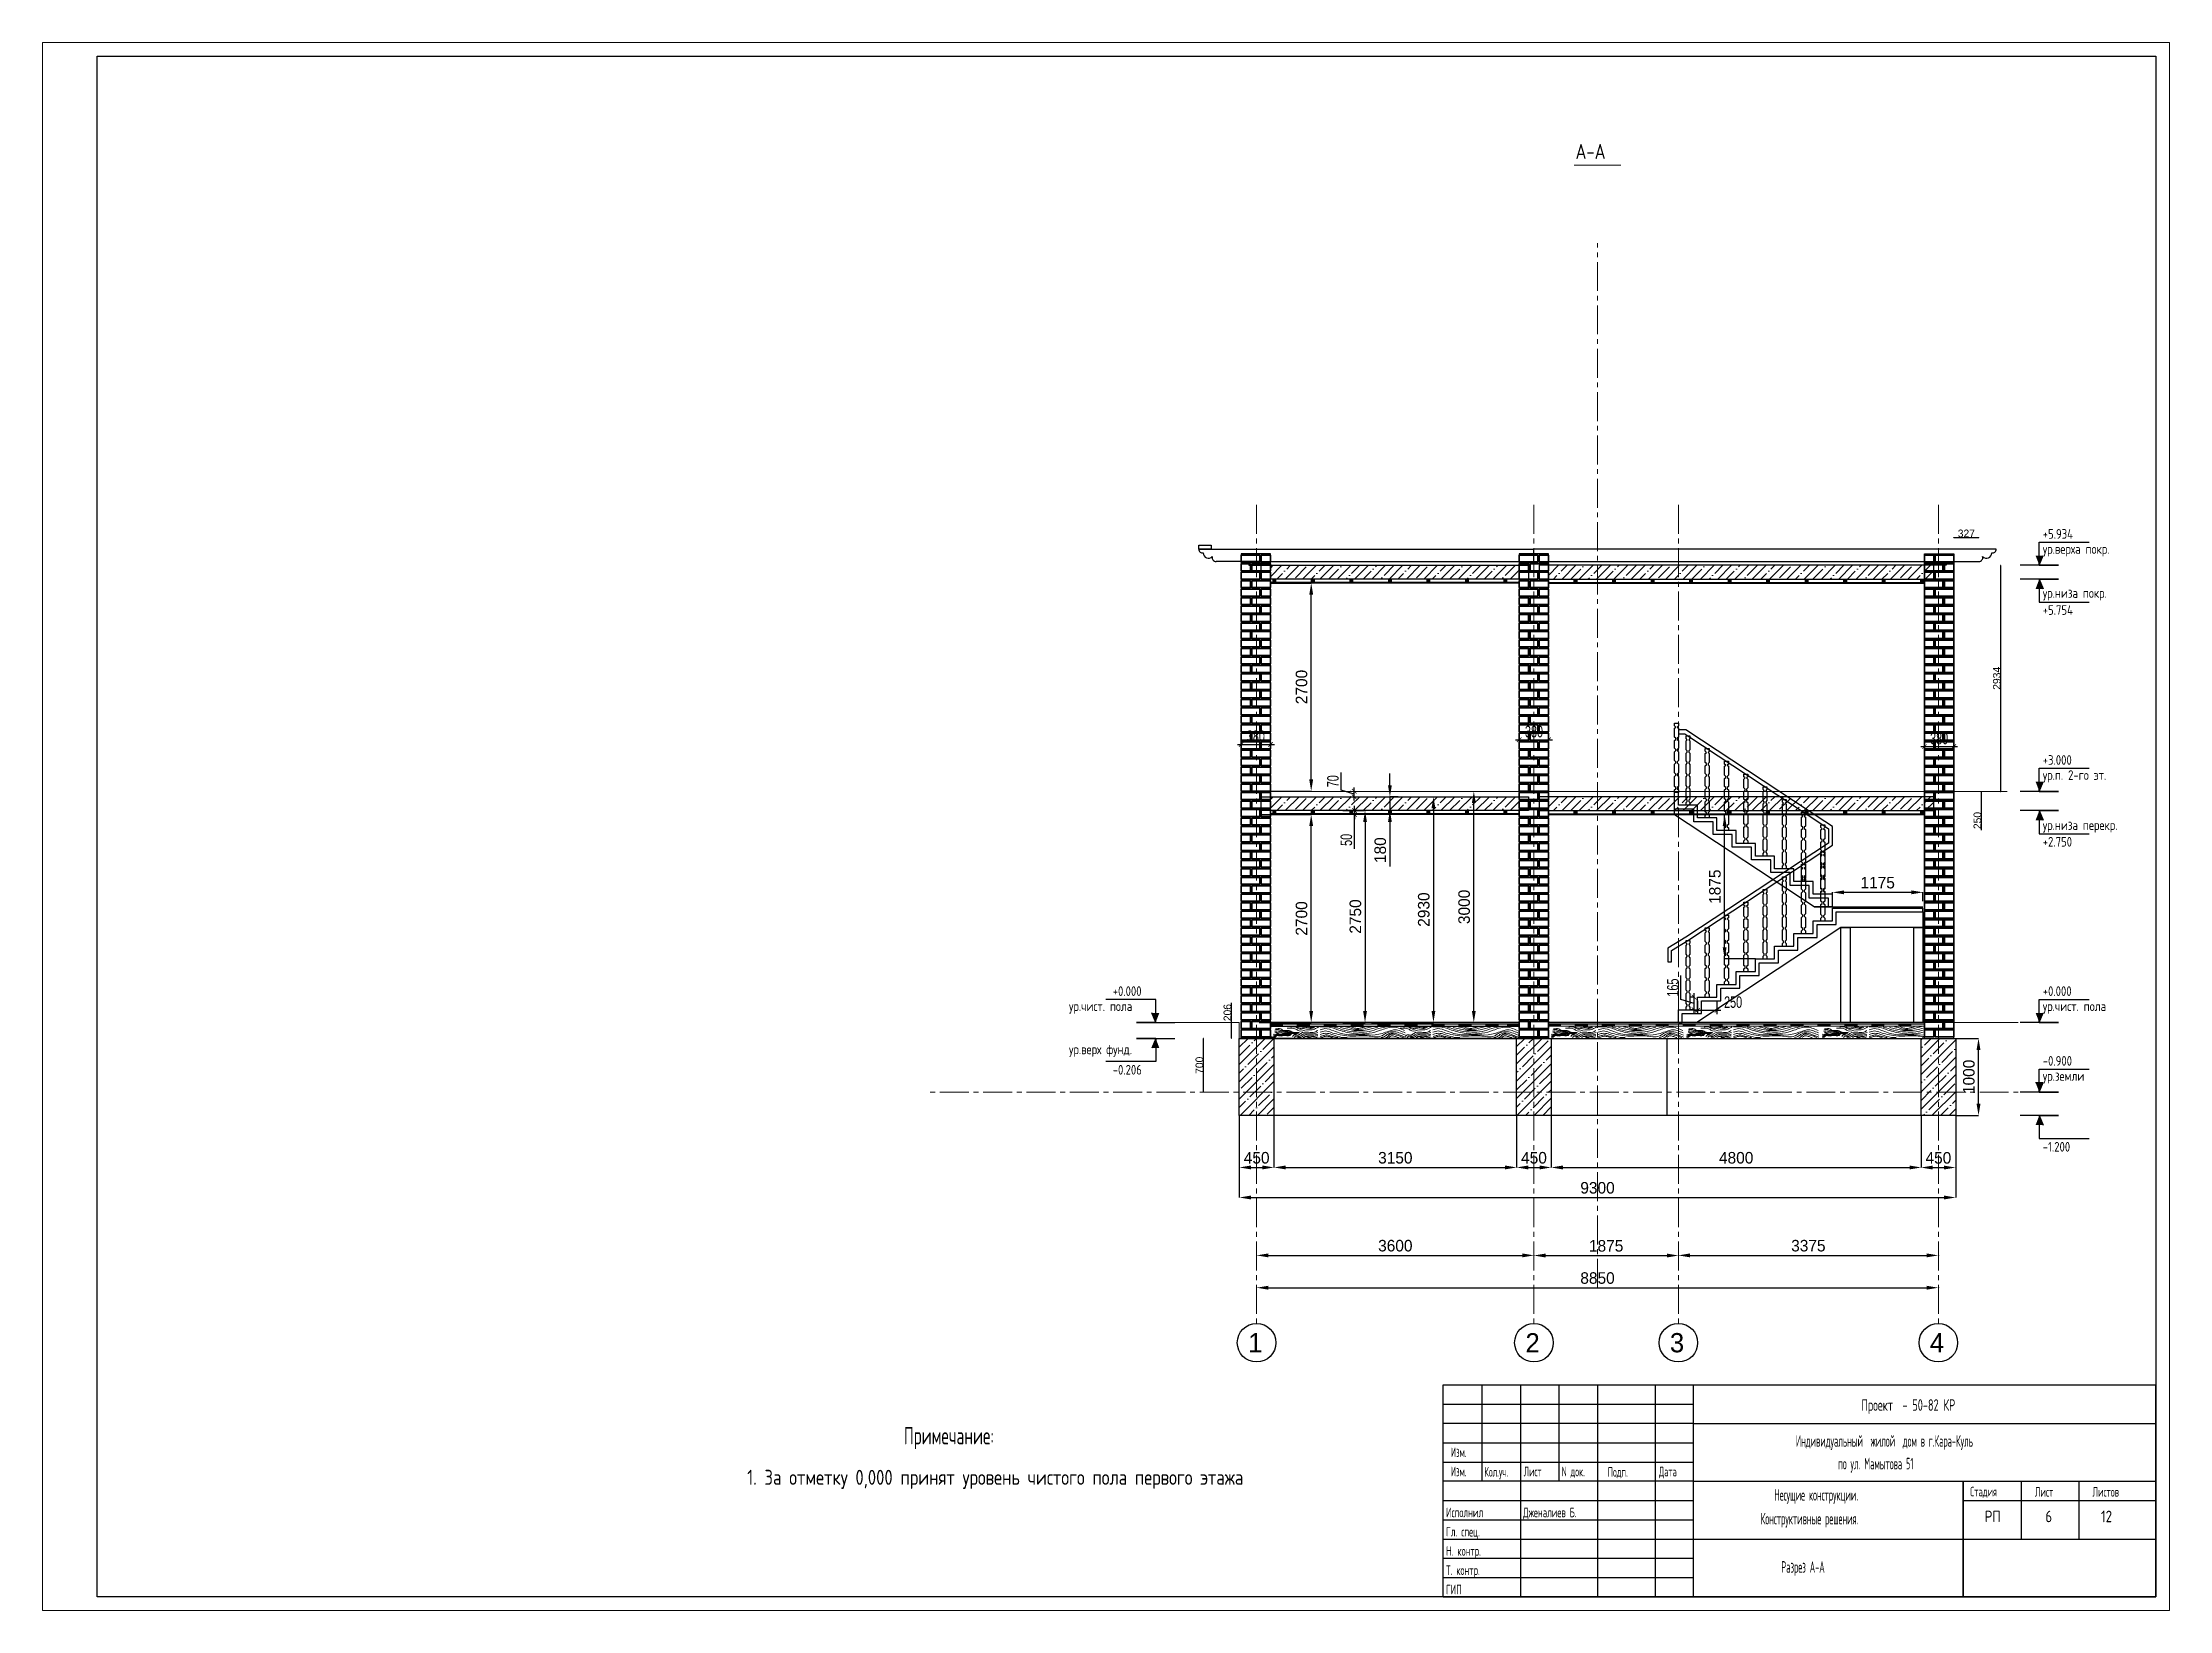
# Model space of a CAD drawing. Header units: millimetres. Extents: x 306212 to 393045, y -154783 to -111932.
# Drawn here: x 335823 to 363434, y -154783 to -134432 of the extents above; entities that cross this region are included whole.
import ezdxf
from ezdxf.enums import TextEntityAlignment as Align

# ---------------------------------------------------------------- set-up
doc = ezdxf.new("R2010")
doc.units = ezdxf.units.MM
doc.linetypes.add('CENTER2', pattern=[1.125, 0.75, -0.125, 0.125, -0.125])
for name, color, linetype in [('0 duvar', 2, 'Continuous'), ('AKS', 252, 'CENTER2'), ('ANTET', 7, 'Continuous')]:
    doc.layers.add(name, color=color, linetype=linetype)
for name, color, linetype, lineweight in [('ahsap', 222, 'Continuous', 13), ('OLCU', 7, 'Continuous', 13), ('YAZI-TURKCE', 5, 'Continuous', 13)]:
    doc.layers.add(name, color=color, linetype=linetype, lineweight=lineweight)
doc.styles.add('GOST 2.304', font='CS_Gost2304.shx')
doc.styles.add('SPDS', font='SPDS.shx')
doc.styles.add('TR', font='tsimplex.shx', dxfattribs={"width": 0.7})
doc.dimstyles.new('ISO-25', dxfattribs={"dimtxt": 100, "dimasz": 2.5, "dimexe": 1.25, "dimexo": 0.625, "dimtad": 1, "dimdec": 0, "dimtxsty": 'Standard', "dimcen": 2.5, "dimadec": 0, "dimazin": 0, "dimtfac": 1, "dimtdec": 0, "dimtmove": 0, "dimatfit": 3, "dimfxl": 0, "dimarcsym": 0})
doc.dimstyles.get("Standard").update_dxf_attribs({"dimtxt": 125, "dimasz": 60, "dimexe": 50, "dimexo": 50, "dimgap": 30, "dimtad": 1, "dimdec": 0, "dimzin": 0, "dimdsep": 46, "dimtxsty": 'TR', "dimblk": 'ARCHTICK', "dimcen": 90, "dimdle": 50, "dimclrt": 256, "dimadec": 0, "dimazin": 0, "dimtfac": 1, "dimtdec": 0, "dimtofl": 0, "dimtmove": 1, "dimatfit": 3, "dimldrblk": 'ARCHTICK', "dimfxl": 0, "dimtolj": 1, "dimtzin": 0, "dimarcsym": 0})
pattern_1 = [(45, (29611.11, 0), (-112.2532, 112.2532), []), (45, (29723.36, 0), (-112.2532, 112.2532), [198.4375, -39.6875, 0, -39.6875])]
pattern_2 = [(45, (29611.11, 2.5), (-112.2532, 112.2532), []), (45, (29723.36, 2.5), (-112.2532, 112.2532), [198.4375, -39.6875, 0, -39.6875])]
pattern_3 = [(45, (29611.11, 3006.5), (-112.2532, 112.2532), []), (45, (29723.36, 3006.5), (-112.2532, 112.2532), [198.4375, -39.6875, 0, -39.6875])]

msp = doc.modelspace()

# ---------------------------------------------------------------- texts
at = {"layer": '0 duvar', "color": 0, "ltscale": 0.071429, "style": 'SPDS'}
for s, p in [('А-А', (355723.7, -135943.1)), ('1. За отметку 0,000 принят уровень чистого пола первого этажа ', (344969.6, -153152.1))]:
    msp.add_text(s, height=195, dxfattribs=at).set_placement(p)
for s, height, width, p in [('Проект  - 50-82 КР', 150, 0.8, (359433.6, -152191.5)), ('Примечание:', 225, 0.8, (347004.5, -152627.1)), ('Изм.', 125, 0.7, (354105.3, -152791.9)), ('Индивидуальный  жилой  дом в г.Кара-Куль', 150, 0.65, (358583.5, -152657.8)), ('Изм.', 125, 0.7, (354105.3, -153041.9)), ('Кол.уч.', 125, 0.7, (354539.2, -153046)), ('Лист', 125, 0.7, (355051.1, -153042.2)), ('N док.', 125, 0.7, (355543.3, -153042.2)), ('Подп.', 125, 0.7, (356141.5, -153047.6)), ('Дата', 125, 0.7, (356805.5, -153043.3)), ('по ул. Мамытова 51', 150, 0.65, (359132.1, -152951.6)), ('Несущие конструкции.', 150, 0.65, (358303.6, -153357.3)), ('Стадия', 125, 0.65, (360846.3, -153302.3)), ('Лист', 125, 0.65, (361687.4, -153306)), ('Листов', 125, 0.65, (362434.3, -153306)), ('Исполнил', 125, 0.8, (354043, -153572.9)), ('Дженалиев Б.', 125, 0.8, (355043, -153572.9)), ('Конструктивные решения.', 150, 0.65, (358127.3, -153666.1)), ('Гл. спец.', 125, 0.8, (354043, -153822.9)), ('Н. контр.', 125, 0.8, (354043, -154072.9)), ('Т. контр.', 125, 0.8, (354043, -154322.9)), ('Разрез А-А', 150, 0.65, (358393.9, -154293.1)), ('ГИП', 125, 0.8, (354043, -154572.9))]:
    msp.add_text(s, height=height, dxfattribs=dict(at, width=width)).set_placement(p)
at = {"layer": 'AKS', "color": 1}
for s, p in [('1', (351566.2, -151307.4)), ('2', (355166.2, -151307.4)), ('3', (357041.2, -151307.4)), ('4', (360416.2, -151307.4))]:
    msp.add_text(s, height=250, dxfattribs=at).set_placement(p, align=Align.MIDDLE)
at = {"layer": 'ANTET', "color": 2, "style": 'SPDS'}
for s, p in [('РП', (361138.8, -153637.5)), ('6', (361866.6, -153637.5)), ('12', (362616.6, -153637.5))]:
    msp.add_text(s, height=150, dxfattribs=at).set_placement(p, align=Align.CENTER)
at = {"layer": 'YAZI-TURKCE', "linetype": 'Continuous', "lineweight": 25, "ltscale": 50, "style": 'GOST 2.304'}
for s, p in [('+5.934', (361789.1, -140872.4)), ('ур.верха покр.', (361789.1, -141068.2)), ('ур.низа покр.', (361789.1, -141639.7)), ('+5.754', (361789.1, -141860.1)), ('+3.000', (361789.1, -143806.4)), ('ур.п. 2-го эт.', (361789.1, -144002.2)), ('ур.низа перекр. ', (361789.1, -144652.1)), ('+2.750', (361789.1, -144868.2)), ('+0.000', (349715.5, -146806.4)), ('+0.000', (361789.1, -146806.4)), ('ур.чист. пола', (349147.5, -147002.2)), ('ур.чист. пола', (361789.1, -147002.2)), ('ур.верх фунд.', (349147.5, -147562.8)), ('-0.206', (349715.5, -147827.4)), ('-0.900', (361789.1, -147712.4)), ('ур.земли', (361789.1, -147908.2)), ('-1.200', (361789.1, -148827.4))]:
    msp.add_text(s, height=125, dxfattribs=at).set_placement(p)

# ---------------------------------------------------------------- blocks, each defined once
blk = doc.blocks.new('*D718')
at = {"layer": 'ahsap', "color": 0, "lineweight": -2}
for p, q in [((351584, -150172), (351584, -150176)), ((351734, -150174), (355034, -150174)), ((355184, -150172), (355184, -150176))]:
    blk.add_line(p, q, dxfattribs=at)
at = {"layer": 'ahsap', "color": 0}
for points in [[(351734, -150149), (351734, -150199), (351584, -150174)], [(355034, -150149), (355034, -150199), (355184, -150174)]]:
    blk.add_solid(points, dxfattribs=at)
at = {"layer": 'DEFPOINTS', "color": 0}
for p in [(351584, -149032), (355184, -149032), (355184, -150174)]:
    blk.add_point(p, dxfattribs=at)
at = {"layer": 'ahsap', "color": 0, "insert": (353384, -150049), "char_height": 150, "attachment_point": 5}
blk.add_mtext('3600', dxfattribs=at)
blk = doc.blocks.new('*D719')
at = {"layer": 'ahsap', "color": 0, "lineweight": -2}
for p, q in [((355184, -150174), (355184, -150177)), ((355334, -150176), (356909, -150176)), ((357059, -150174), (357059, -150177))]:
    blk.add_line(p, q, dxfattribs=at)
at = {"layer": 'ahsap', "color": 0}
for points in [[(355334, -150151), (355334, -150201), (355184, -150176)], [(356909, -150151), (356909, -150201), (357059, -150176)]]:
    blk.add_solid(points, dxfattribs=at)
at = {"layer": 'DEFPOINTS', "color": 0}
for p in [(355184, -148282), (357059, -148282), (357059, -150176)]:
    blk.add_point(p, dxfattribs=at)
at = {"layer": 'ahsap', "color": 0, "insert": (356121, -150051), "char_height": 150, "attachment_point": 5}
blk.add_mtext('1875', dxfattribs=at)
blk = doc.blocks.new('*D720')
at = {"layer": 'ahsap', "color": 0, "lineweight": -2}
for p, q in [((357059, -150172), (357059, -150176)), ((357209, -150174), (360284, -150174)), ((360434, -150172), (360434, -150176))]:
    blk.add_line(p, q, dxfattribs=at)
at = {"layer": 'ahsap', "color": 0}
for points in [[(357209, -150149), (357209, -150199), (357059, -150174)], [(360284, -150149), (360284, -150199), (360434, -150174)]]:
    blk.add_solid(points, dxfattribs=at)
at = {"layer": 'DEFPOINTS', "color": 0}
for p in [(357059, -149032), (360434, -149032), (360434, -150174)]:
    blk.add_point(p, dxfattribs=at)
at = {"layer": 'ahsap', "color": 0, "insert": (358746, -150049), "char_height": 150, "attachment_point": 5}
blk.add_mtext('3375', dxfattribs=at)
blk = doc.blocks.new('*D721')
at = {"layer": 'ahsap', "color": 0, "lineweight": -2}
for p, q in [((351809, -148358), (351809, -149034)), ((351359, -149033), (351359, -149034)), ((351509, -149033), (351659, -149033))]:
    blk.add_line(p, q, dxfattribs=at)
at = {"layer": 'ahsap', "color": 0}
for points in [[(351509, -149008), (351509, -149058), (351359, -149033)], [(351659, -149008), (351659, -149058), (351809, -149033)]]:
    blk.add_solid(points, dxfattribs=at)
at = {"layer": 'DEFPOINTS', "color": 0}
for p in [(351809, -148357), (351359, -149032), (351809, -149033)]:
    blk.add_point(p, dxfattribs=at)
at = {"layer": 'ahsap', "color": 0, "insert": (351584, -148908), "char_height": 150, "attachment_point": 5}
blk.add_mtext('450', dxfattribs=at)
blk = doc.blocks.new('*D722')
at = {"layer": 'ahsap', "color": 0, "lineweight": -2}
for p, q in [((351809, -149033), (351809, -149034)), ((351959, -149033), (354809, -149033)), ((354959, -149033), (354959, -149034))]:
    blk.add_line(p, q, dxfattribs=at)
at = {"layer": 'ahsap', "color": 0}
for points in [[(351959, -149008), (351959, -149058), (351809, -149033)], [(354809, -149008), (354809, -149058), (354959, -149033)]]:
    blk.add_solid(points, dxfattribs=at)
at = {"layer": 'DEFPOINTS', "color": 0}
for p in [(351809, -149032), (354959, -149032), (354959, -149033)]:
    blk.add_point(p, dxfattribs=at)
at = {"layer": 'ahsap', "color": 0, "insert": (353384, -148908), "char_height": 150, "attachment_point": 5}
blk.add_mtext('3150', dxfattribs=at)
blk = doc.blocks.new('*D723')
at = {"layer": 'ahsap', "color": 0, "lineweight": -2}
for p, q in [((354959, -148358), (354959, -149033)), ((355409, -148358), (355409, -149033)), ((355109, -149033), (355259, -149033))]:
    blk.add_line(p, q, dxfattribs=at)
at = {"layer": 'ahsap', "color": 0}
for points in [[(355109, -149008), (355109, -149058), (354959, -149033)], [(355259, -149008), (355259, -149058), (355409, -149033)]]:
    blk.add_solid(points, dxfattribs=at)
at = {"layer": 'DEFPOINTS', "color": 0}
for p in [(354959, -148357), (355409, -148357), (355409, -149033)]:
    blk.add_point(p, dxfattribs=at)
at = {"layer": 'ahsap', "color": 0, "insert": (355184, -148908), "char_height": 150, "attachment_point": 5}
blk.add_mtext('450', dxfattribs=at)
blk = doc.blocks.new('*D724')
at = {"layer": 'ahsap', "color": 0, "lineweight": -2}
for p, q in [((355409, -148359), (355409, -149034)), ((360209, -148583), (360209, -149034)), ((355559, -149033), (360059, -149033))]:
    blk.add_line(p, q, dxfattribs=at)
at = {"layer": 'ahsap', "color": 0}
for points in [[(355559, -149008), (355559, -149058), (355409, -149033)], [(360059, -149008), (360059, -149058), (360209, -149033)]]:
    blk.add_solid(points, dxfattribs=at)
at = {"layer": 'DEFPOINTS', "color": 0}
for p in [(355409, -148358), (360209, -148582), (360209, -149033)]:
    blk.add_point(p, dxfattribs=at)
at = {"layer": 'ahsap', "color": 0, "insert": (357809, -148908), "char_height": 150, "attachment_point": 5}
blk.add_mtext('4800', dxfattribs=at)
blk = doc.blocks.new('*D725')
at = {"layer": 'ahsap', "color": 0, "lineweight": -2}
for p, q in [((360209, -148358), (360209, -149034)), ((360659, -148358), (360659, -149034)), ((360359, -149034), (360509, -149034))]:
    blk.add_line(p, q, dxfattribs=at)
at = {"layer": 'ahsap', "color": 0}
for points in [[(360359, -149009), (360359, -149059), (360209, -149034)], [(360509, -149009), (360509, -149059), (360659, -149034)]]:
    blk.add_solid(points, dxfattribs=at)
at = {"layer": 'DEFPOINTS', "color": 0}
for p in [(360209, -148357), (360659, -148357), (360659, -149034)]:
    blk.add_point(p, dxfattribs=at)
at = {"layer": 'ahsap', "color": 0, "insert": (360434, -148909), "char_height": 150, "attachment_point": 5}
blk.add_mtext('450', dxfattribs=at)
blk = doc.blocks.new('*D716')
at = {"layer": 'ahsap', "color": 0, "lineweight": -2}
for p, q in [((351359, -148358), (351359, -149423)), ((360659, -149034), (360659, -149423)), ((351509, -149423), (360509, -149423))]:
    blk.add_line(p, q, dxfattribs=at)
at = {"layer": 'ahsap', "color": 0}
for points in [[(351509, -149398), (351509, -149448), (351359, -149423)], [(360509, -149398), (360509, -149448), (360659, -149423)]]:
    blk.add_solid(points, dxfattribs=at)
at = {"layer": 'DEFPOINTS', "color": 0}
for p in [(351359, -148357), (360659, -149033), (360659, -149423)]:
    blk.add_point(p, dxfattribs=at)
at = {"layer": 'ahsap', "color": 0, "insert": (356009, -149298), "char_height": 150, "attachment_point": 5}
blk.add_mtext('9300', dxfattribs=at)
blk = doc.blocks.new('*D717')
at = {"layer": 'ahsap', "color": 0, "lineweight": -2}
for p, q in [((351584, -150592), (351584, -150596)), ((351734, -150594), (360284, -150594)), ((360434, -150592), (360434, -150596))]:
    blk.add_line(p, q, dxfattribs=at)
at = {"layer": 'ahsap', "color": 0}
for points in [[(351734, -150569), (351734, -150619), (351584, -150594)], [(360284, -150569), (360284, -150619), (360434, -150594)]]:
    blk.add_solid(points, dxfattribs=at)
at = {"layer": 'DEFPOINTS', "color": 0}
for p in [(351584, -150176), (360434, -150172), (360434, -150594)]:
    blk.add_point(p, dxfattribs=at)
at = {"layer": 'ahsap', "color": 0, "insert": (356009, -150469), "char_height": 150, "attachment_point": 5}
blk.add_mtext('8850', dxfattribs=at)
blk = doc.blocks.new('Стрелка отметки')
at = {"layer": 'YAZI-TURKCE', "linetype": 'Continuous', "lineweight": 25, "ltscale": 50}
h = blk.add_hatch(color=256, dxfattribs=at)
h.paths.add_polyline_path([(332383, -147932), (332335, -147932), (332379, -148047), (332383, -148047)])
h.paths.add_polyline_path([(332431, -147932), (332383, -147932), (332383, -148047), (332387, -148047)])
for p, q in [((332383, -147757), (333031, -147757)), ((332383, -148057), (332383, -147757)), ((332383, -148057), (332431, -147932))]:
    blk.add_line(p, q, dxfattribs=at)
blk.add_lwpolyline([(332383, -148057), (332633, -148057), (332133, -148057)], dxfattribs=at)
blk = doc.blocks.new('*D727')
at = {"layer": 'ahsap', "color": 0, "lineweight": -2}
for p, q in [((360659, -147357), (360955, -147357)), ((360955, -148207), (360955, -147507)), ((360659, -148357), (360955, -148357))]:
    blk.add_line(p, q, dxfattribs=at)
at = {"layer": 'ahsap', "color": 0}
for points in [[(360930, -147507), (360980, -147507), (360955, -147357)], [(360930, -148207), (360980, -148207), (360955, -148357)]]:
    blk.add_solid(points, dxfattribs=at)
at = {"layer": 'DEFPOINTS', "color": 0}
for p in [(360659, -147357), (360955, -147357), (360659, -148357)]:
    blk.add_point(p, dxfattribs=at)
at = {"layer": 'ahsap', "color": 0, "insert": (360830, -147857), "char_height": 150, "attachment_point": 5, "rotation": 90}
blk.add_mtext('1000', dxfattribs=at)
blk = doc.blocks.new('*D728')
at = {"layer": 'ahsap', "color": 0, "lineweight": -2}
for p, q in [((351615, -144451), (352292, -144451)), ((352292, -147001), (352292, -144601)), ((351615, -147151), (352292, -147151))]:
    blk.add_line(p, q, dxfattribs=at)
at = {"layer": 'ahsap', "color": 0}
for points in [[(352267, -144601), (352317, -144601), (352292, -144451)], [(352267, -147001), (352317, -147001), (352292, -147151)]]:
    blk.add_solid(points, dxfattribs=at)
at = {"layer": 'DEFPOINTS', "color": 0}
for p in [(351614, -144451), (352292, -144451), (351614, -147151)]:
    blk.add_point(p, dxfattribs=at)
at = {"layer": 'ahsap', "color": 0, "insert": (352167, -145801), "char_height": 150, "attachment_point": 5, "rotation": 90}
blk.add_mtext('2700', dxfattribs=at)
blk = doc.blocks.new('*D729')
at = {"layer": 'ahsap', "color": 0, "lineweight": -2}
for p, q in [((353073, -144221), (353879, -144221)), ((353879, -144371), (353879, -147001)), ((353073, -147151), (353879, -147151))]:
    blk.add_line(p, q, dxfattribs=at)
at = {"layer": 'ahsap', "color": 0}
for points in [[(353854, -144371), (353904, -144371), (353879, -144221)], [(353854, -147001), (353904, -147001), (353879, -147151)]]:
    blk.add_solid(points, dxfattribs=at)
at = {"layer": 'DEFPOINTS', "color": 0}
for p in [(353073, -144221), (353073, -147151), (353879, -147151)]:
    blk.add_point(p, dxfattribs=at)
at = {"layer": 'ahsap', "color": 0, "insert": (353754, -145686), "char_height": 150, "attachment_point": 5, "rotation": 90}
blk.add_mtext('2930', dxfattribs=at)
blk = doc.blocks.new('*D730')
at = {"layer": 'ahsap', "color": 0, "lineweight": -2}
for p, q in [((354403, -144151), (354403, -144151)), ((354403, -147001), (354403, -144301)), ((354403, -147151), (354403, -147151))]:
    blk.add_line(p, q, dxfattribs=at)
at = {"layer": 'ahsap', "color": 0}
for points in [[(354378, -144301), (354428, -144301), (354403, -144151)], [(354378, -147001), (354428, -147001), (354403, -147151)]]:
    blk.add_solid(points, dxfattribs=at)
at = {"layer": 'DEFPOINTS', "color": 0}
for p in [(354403, -144151), (354403, -144151), (354403, -147151)]:
    blk.add_point(p, dxfattribs=at)
at = {"layer": 'ahsap', "color": 0, "insert": (354278, -145651), "char_height": 150, "attachment_point": 5, "rotation": 90}
blk.add_mtext('3000', dxfattribs=at)
blk = doc.blocks.new('*D731')
at = {"layer": 'ahsap', "color": 0, "lineweight": -2}
for p, q in [((352704, -144401), (352991, -144401)), ((352991, -144551), (352991, -147001)), ((352704, -147151), (352991, -147151))]:
    blk.add_line(p, q, dxfattribs=at)
at = {"layer": 'ahsap', "color": 0}
for points in [[(352966, -144551), (353016, -144551), (352991, -144401)], [(352966, -147001), (353016, -147001), (352991, -147151)]]:
    blk.add_solid(points, dxfattribs=at)
at = {"layer": 'DEFPOINTS', "color": 0}
for p in [(352703, -144401), (352703, -147151), (352991, -147151)]:
    blk.add_point(p, dxfattribs=at)
at = {"layer": 'ahsap', "color": 0, "insert": (352866, -145776), "char_height": 150, "attachment_point": 5, "rotation": 90}
blk.add_mtext('2750', dxfattribs=at)
blk = doc.blocks.new('*D732')
at = {"layer": 'ahsap', "color": 0, "lineweight": -2}
for p, q in [((353314, -144071), (353314, -143921)), ((353423, -144221), (353314, -144221)), ((353314, -144221), (353314, -144401)), ((353423, -144401), (353314, -144401)), ((353314, -144551), (353314, -145126))]:
    blk.add_line(p, q, dxfattribs=at)
at = {"layer": 'ahsap', "color": 0}
for points in [[(353289, -144071), (353339, -144071), (353314, -144221)], [(353289, -144551), (353339, -144551), (353314, -144401)]]:
    blk.add_solid(points, dxfattribs=at)
at = {"layer": 'DEFPOINTS', "color": 0}
for p in [(353314, -144401), (353424, -144221), (353424, -144401)]:
    blk.add_point(p, dxfattribs=at)
at = {"layer": 'ahsap', "color": 0, "insert": (353189, -144914), "char_height": 150, "attachment_point": 5, "rotation": 90}
blk.add_mtext('180', dxfattribs=at)
blk = doc.blocks.new('_ArchTick')
at = {"color": 0, "linetype": 'ByBlock', "const_width": 0.15}
blk.add_lwpolyline([(-0.5, -0.5), (0.5, 0.5)], dxfattribs=at)
blk = doc.blocks.new('*D733')
at = {"layer": 'DEFPOINTS', "color": 0}
for p in [(352854, -144401), (352854, -144451), (352854, -144451)]:
    blk.add_point(p, dxfattribs=at)
at = {"layer": 'OLCU', "color": 0, "lineweight": -2}
for p, q in [((352854, -144401), (352854, -144341)), ((352854, -144401), (352854, -144451)), ((352854, -144451), (352854, -144511)), ((352854, -144896), (352854, -144451))]:
    blk.add_line(p, q, dxfattribs=at)
at = {"layer": 'OLCU', "color": 0, "lineweight": -2, "xscale": 60, "yscale": 60, "zscale": 60}
for p, rotation in [((352854, -144401), 270), ((352854, -144451), 90)]:
    blk.add_blockref('_ArchTick', p, dxfattribs=dict(at, rotation=rotation))
at = {"layer": 'OLCU', "insert": (352749, -144781), "char_height": 150, "attachment_point": 5, "rotation": 90, "style": 'TR'}
blk.add_mtext('\\A1;50', dxfattribs=at)
blk = doc.blocks.new('*D734')
at = {"layer": 'DEFPOINTS', "color": 0}
for p in [(352850, -144151), (352854, -144151), (352854, -144221)]:
    blk.add_point(p, dxfattribs=at)
at = {"layer": 'OLCU', "color": 0, "lineweight": -2}
for p, q in [((352680, -144135), (352680, -143905)), ((352850, -144271), (352850, -144101)), ((352850, -144186), (352680, -144135)), ((352804, -144151), (352800, -144151)), ((352804, -144221), (352800, -144221))]:
    blk.add_line(p, q, dxfattribs=at)
at = {"layer": 'OLCU', "color": 0, "lineweight": -2, "xscale": 60, "yscale": 60, "zscale": 60}
for p, rotation in [((352850, -144151), 90), ((352850, -144221), 270)]:
    blk.add_blockref('_ArchTick', p, dxfattribs=dict(at, rotation=rotation))
at = {"layer": 'OLCU', "insert": (352575, -144020), "char_height": 150, "attachment_point": 5, "rotation": 90, "style": 'TR'}
blk.add_mtext('\\A1;70', dxfattribs=at)
blk = doc.blocks.new('*D736')
at = {"layer": 'ahsap', "color": 0, "lineweight": -2}
for p, q in [((359059, -145651), (359059, -145461)), ((360084, -145462), (359209, -145462)), ((360234, -145576), (360234, -145461))]:
    blk.add_line(p, q, dxfattribs=at)
at = {"layer": 'ahsap', "color": 0}
for points in [[(359209, -145437), (359209, -145487), (359059, -145462)], [(360084, -145437), (360084, -145487), (360234, -145462)]]:
    blk.add_solid(points, dxfattribs=at)
at = {"layer": 'DEFPOINTS', "color": 0}
for p in [(359059, -145462), (359059, -145651), (360234, -145576)]:
    blk.add_point(p, dxfattribs=at)
at = {"layer": 'ahsap', "color": 0, "insert": (359646, -145337), "char_height": 150, "attachment_point": 5}
blk.add_mtext('1175', dxfattribs=at)
blk = doc.blocks.new('*D737')
at = {"layer": 'ahsap', "color": 0, "lineweight": -2}
for p, q in [((358216, -144451), (357658, -144451)), ((357659, -146176), (357659, -144601)), ((358058, -146326), (357658, -146326))]:
    blk.add_line(p, q, dxfattribs=at)
at = {"layer": 'ahsap', "color": 0}
for points in [[(357634, -144601), (357684, -144601), (357659, -144451)], [(357634, -146176), (357684, -146176), (357659, -146326)]]:
    blk.add_solid(points, dxfattribs=at)
at = {"layer": 'DEFPOINTS', "color": 0}
for p in [(357659, -144451), (358216, -144451), (358059, -146326)]:
    blk.add_point(p, dxfattribs=at)
at = {"layer": 'ahsap', "color": 0, "insert": (357534, -145389), "char_height": 150, "attachment_point": 5, "rotation": 90}
blk.add_mtext('1875', dxfattribs=at)
blk = doc.blocks.new('*D738')
at = {"layer": 'DEFPOINTS', "color": 0}
for p in [(357262, -146821), (357309, -146821), (357309, -146986)]:
    blk.add_point(p, dxfattribs=at)
at = {"layer": 'OLCU', "color": 0, "lineweight": -2}
for p, q in [((357092, -146853), (357092, -146543)), ((357262, -146904), (357092, -146853)), ((357259, -146821), (357212, -146821)), ((357262, -147036), (357262, -146771)), ((357259, -146986), (357212, -146986))]:
    blk.add_line(p, q, dxfattribs=at)
at = {"layer": 'OLCU', "color": 0, "lineweight": -2, "xscale": 60, "yscale": 60, "zscale": 60}
for p, rotation in [((357262, -146821), 90), ((357262, -146986), 270)]:
    blk.add_blockref('_ArchTick', p, dxfattribs=dict(at, rotation=rotation))
at = {"layer": 'OLCU', "insert": (356987, -146698), "char_height": 150, "attachment_point": 5, "rotation": 90, "style": 'TR'}
blk.add_mtext('\\A1;165', dxfattribs=at)
blk = doc.blocks.new('*D739')
at = {"layer": 'DEFPOINTS', "color": 0}
for p in [(357309, -146821), (357559, -146821), (357559, -146993)]:
    blk.add_point(p, dxfattribs=at)
at = {"layer": 'OLCU', "color": 0, "lineweight": -2}
for p, q in [((357309, -146871), (357309, -147043)), ((357559, -146871), (357559, -147043)), ((357259, -146993), (357609, -146993))]:
    blk.add_line(p, q, dxfattribs=at)
at = {"layer": 'OLCU', "color": 0, "lineweight": -2, "xscale": 60, "yscale": 60, "zscale": 60, "rotation": 180}
blk.add_blockref('_ArchTick', (357309, -146993), dxfattribs=at)
at = {"layer": 'OLCU', "color": 0, "lineweight": -2, "xscale": 60, "yscale": 60, "zscale": 60}
blk.add_blockref('_ArchTick', (357559, -146993), dxfattribs=at)
at = {"layer": 'OLCU', "insert": (357769, -146888), "char_height": 150, "attachment_point": 5, "style": 'TR'}
blk.add_mtext('\\A1;250', dxfattribs=at)
blk = doc.blocks.new('*D740')
at = {"layer": 'ahsap', "color": 0, "lineweight": -2}
for p, q in [((351764, -141447), (352293, -141447)), ((352292, -143997), (352292, -141597)), ((351764, -144147), (352293, -144147))]:
    blk.add_line(p, q, dxfattribs=at)
at = {"layer": 'ahsap', "color": 0}
for points in [[(352267, -141597), (352317, -141597), (352292, -141447)], [(352267, -143997), (352317, -143997), (352292, -144147)]]:
    blk.add_solid(points, dxfattribs=at)
at = {"layer": 'DEFPOINTS', "color": 0}
for p in [(351764, -141447), (352292, -141447), (351764, -144147)]:
    blk.add_point(p, dxfattribs=at)
at = {"layer": 'ahsap', "color": 0, "insert": (352167, -142797), "char_height": 150, "attachment_point": 5, "rotation": 90}
blk.add_mtext('2700', dxfattribs=at)
blk = doc.blocks.new('*D741')
at = {"layer": 'DEFPOINTS', "color": 0}
for p in [(351764, -143541), (351384, -143727), (351764, -143727)]:
    blk.add_point(p, dxfattribs=at)
at = {"layer": 'OLCU', "color": 0, "lineweight": -2}
for p, q in [((351334, -143541), (351814, -143541)), ((351384, -143677), (351384, -143491)), ((351764, -143677), (351764, -143491))]:
    blk.add_line(p, q, dxfattribs=at)
at = {"layer": 'OLCU', "color": 0, "lineweight": -2, "xscale": 60, "yscale": 60, "zscale": 60, "rotation": 180}
blk.add_blockref('_ArchTick', (351384, -143541), dxfattribs=at)
at = {"layer": 'OLCU', "color": 0, "lineweight": -2, "xscale": 60, "yscale": 60, "zscale": 60}
blk.add_blockref('_ArchTick', (351764, -143541), dxfattribs=at)
at = {"layer": 'OLCU', "insert": (351574, -143436), "char_height": 150, "attachment_point": 5, "style": 'TR'}
blk.add_mtext('\\A1;380', dxfattribs=at)
blk = doc.blocks.new('*D742')
at = {"layer": 'DEFPOINTS', "color": 0}
for p in [(355374, -143481), (354994, -143667), (355374, -143667)]:
    blk.add_point(p, dxfattribs=at)
at = {"layer": 'OLCU', "color": 0, "lineweight": -2}
for p, q in [((354944, -143481), (355424, -143481)), ((354994, -143617), (354994, -143431)), ((355374, -143617), (355374, -143431))]:
    blk.add_line(p, q, dxfattribs=at)
at = {"layer": 'OLCU', "color": 0, "lineweight": -2, "xscale": 60, "yscale": 60, "zscale": 60, "rotation": 180}
blk.add_blockref('_ArchTick', (354994, -143481), dxfattribs=at)
at = {"layer": 'OLCU', "color": 0, "lineweight": -2, "xscale": 60, "yscale": 60, "zscale": 60}
blk.add_blockref('_ArchTick', (355374, -143481), dxfattribs=at)
at = {"layer": 'OLCU', "insert": (355184, -143376), "char_height": 150, "attachment_point": 5, "style": 'TR'}
blk.add_mtext('\\A1;380', dxfattribs=at)
blk = doc.blocks.new('*D743')
at = {"layer": 'DEFPOINTS', "color": 0}
for p in [(360634, -143571), (360254, -143757), (360634, -143757)]:
    blk.add_point(p, dxfattribs=at)
at = {"layer": 'OLCU', "color": 0, "lineweight": -2}
for p, q in [((360204, -143571), (360684, -143571)), ((360254, -143707), (360254, -143521)), ((360634, -143707), (360634, -143521))]:
    blk.add_line(p, q, dxfattribs=at)
at = {"layer": 'OLCU', "color": 0, "lineweight": -2, "xscale": 60, "yscale": 60, "zscale": 60, "rotation": 180}
blk.add_blockref('_ArchTick', (360254, -143571), dxfattribs=at)
at = {"layer": 'OLCU', "color": 0, "lineweight": -2, "xscale": 60, "yscale": 60, "zscale": 60}
blk.add_blockref('_ArchTick', (360634, -143571), dxfattribs=at)
at = {"layer": 'OLCU', "insert": (360444, -143466), "char_height": 150, "attachment_point": 5, "style": 'TR'}
blk.add_mtext('\\A1;380', dxfattribs=at)
blk = doc.blocks.new('*D744')
at = {"layer": 'ahsap', "color": 0, "lineweight": -2}
for p, q in [((361242, -141217), (361245, -141217)), ((361244, -144149), (361244, -141220)), ((361242, -144151), (361245, -144151))]:
    blk.add_line(p, q, dxfattribs=at)
at = {"layer": 'ahsap', "color": 0}
for points in [[(361243, -141220), (361244, -141220), (361244, -141217)], [(361243, -144149), (361244, -144149), (361244, -144151)]]:
    blk.add_solid(points, dxfattribs=at)
at = {"layer": 'DEFPOINTS', "color": 0}
for p in [(360254, -141217), (361244, -141217), (360234, -144151)]:
    blk.add_point(p, dxfattribs=at)
at = {"layer": 'ahsap', "color": 0, "insert": (361193, -142684), "char_height": 100, "attachment_point": 5, "rotation": 90}
blk.add_mtext('2934', dxfattribs=at)
blk = doc.blocks.new('*D745')
at = {"layer": 'ahsap', "color": 0, "lineweight": -2}
for p, q in [((360989, -144151), (360993, -144151)), ((360989, -144401), (360993, -144401)), ((360991, -144154), (360991, -144399)), ((360991, -144401), (360991, -144655))]:
    blk.add_line(p, q, dxfattribs=at)
at = {"layer": 'ahsap', "color": 0}
for points in [[(360991, -144154), (360992, -144154), (360991, -144151)], [(360991, -144399), (360992, -144399), (360991, -144401)]]:
    blk.add_solid(points, dxfattribs=at)
at = {"layer": 'DEFPOINTS', "color": 0}
for p in [(360254, -144151), (360254, -144401), (360991, -144401)]:
    blk.add_point(p, dxfattribs=at)
at = {"layer": 'ahsap', "color": 0, "insert": (360941, -144530), "char_height": 100, "attachment_point": 5, "rotation": 90}
blk.add_mtext('250', dxfattribs=at)
blk = doc.blocks.new('*D746')
at = {"layer": 'ahsap', "color": 0, "lineweight": -2}
for p, q in [((351258, -147151), (351254, -147151)), ((351256, -147151), (351256, -146898)), ((351256, -147355), (351256, -147154)), ((351258, -147357), (351254, -147357))]:
    blk.add_line(p, q, dxfattribs=at)
at = {"layer": 'ahsap', "color": 0}
for points in [[(351255, -147154), (351256, -147154), (351256, -147151)], [(351255, -147355), (351256, -147355), (351256, -147357)]]:
    blk.add_solid(points, dxfattribs=at)
at = {"layer": 'DEFPOINTS', "color": 0}
for p in [(351256, -147151), (351809, -147151), (351809, -147357)]:
    blk.add_point(p, dxfattribs=at)
at = {"layer": 'ahsap', "color": 0, "insert": (351205, -147023), "char_height": 100, "attachment_point": 5, "rotation": 90}
blk.add_mtext('206', dxfattribs=at)
blk = doc.blocks.new('*D747')
at = {"layer": 'ahsap', "color": 0, "lineweight": -2}
for p, q in [((350893, -147357), (350890, -147357)), ((350891, -147360), (350891, -148055)), ((350893, -148057), (350890, -148057))]:
    blk.add_line(p, q, dxfattribs=at)
at = {"layer": 'ahsap', "color": 0}
for points in [[(350891, -147360), (350892, -147360), (350891, -147357)], [(350891, -148055), (350892, -148055), (350891, -148057)]]:
    blk.add_solid(points, dxfattribs=at)
at = {"layer": 'DEFPOINTS', "color": 0}
for p in [(351359, -147357), (350891, -148057), (351359, -148057)]:
    blk.add_point(p, dxfattribs=at)
at = {"layer": 'ahsap', "color": 0, "insert": (350841, -147707), "char_height": 100, "attachment_point": 5, "rotation": 90}
blk.add_mtext('700', dxfattribs=at)
blk = doc.blocks.new('*D748')
at = {"layer": 'ahsap', "color": 0, "lineweight": -2}
for p, q in [((360634, -140857), (360634, -140854)), ((360636, -140855), (360958, -140855)), ((360960, -140857), (360960, -140854))]:
    blk.add_line(p, q, dxfattribs=at)
at = {"layer": 'ahsap', "color": 0}
for points in [[(360636, -140855), (360636, -140855), (360634, -140855)], [(360958, -140855), (360958, -140855), (360960, -140855)]]:
    blk.add_solid(points, dxfattribs=at)
at = {"layer": 'DEFPOINTS', "color": 0}
for p in [(360960, -140855), (360634, -141167), (360960, -141167)]:
    blk.add_point(p, dxfattribs=at)
at = {"layer": 'ahsap', "color": 0, "insert": (360797, -140804), "char_height": 100, "attachment_point": 5}
blk.add_mtext('327', dxfattribs=at)

# ---------------------------------------------------------------- dimensions: what is measured, and where the dimension line sits
at = {"layer": 'ahsap'}
for base, p1, p2, angle, picture, middle in [((360960.3, -140855), (360633.5, -141167.4), (360960.3, -141167.4), 180, '*D748', (360796.9, -140804.4)), ((361243.8, -141217.4), (360233.5, -144151.4), (360253.5, -141217.4), 90, '*D744', (361193.2, -142684.4)), ((360991.4, -144401.4), (360253.5, -144151.4), (360253.5, -144401.4), 90, '*D745', (360940.8, -144529.5)), ((351255.6, -147151.4), (351808.5, -147357.4), (351808.5, -147151.4), 90, '*D746', (351205, -147023.3)), ((350891.2, -148057.4), (351358.5, -147357.4), (351358.5, -148057.4), 90, '*D747', (350840.6, -147707.4))]:
    dim = msp.add_linear_dim(base=base, p1=p1, p2=p2, angle=angle, dimstyle='ISO-25', override={"dimfxl": 2, "dimfxlon": 1}, dxfattribs=at)
    dim.commit()
    dim.dimension.update_dxf_attribs({"geometry": picture, "text_midpoint": middle})
at = {"layer": 'ahsap', "color": 2}
for base, p1, p2, picture, middle in [((352292.4, -141447.4), (351763.5, -144147.4), (351763.5, -141447.4), '*D740', (352167.4, -142797.4)), ((352990.7, -147151.4), (352703.1, -144401.4), (352703.1, -147151.4), '*D731', (352865.7, -145776.4)), ((353878.5, -147151.4), (353072.7, -144221.4), (353072.7, -147151.4), '*D729', (353753.5, -145686.4)), ((354403.3, -144151.4), (354403.3, -147151.4), (354403.3, -144151.4), '*D730', (354278.3, -145651.4)), ((352292.2, -144451.4), (351614, -147151.4), (351614, -144451.4), '*D728', (352167.2, -145801.4))]:
    dim = msp.add_linear_dim(base=base, p1=p1, p2=p2, angle=90, dimstyle='ISO-25', override={"dimtxt": 150, "dimasz": 150, "dimexe": 0.25, "dimgap": 50, "dimdle": 0.25, "dimfxl": 0.25}, dxfattribs=at)
    dim.commit()
    dim.dimension.update_dxf_attribs({"geometry": picture, "text_midpoint": middle})
at = {"layer": 'ahsap', "color": 0}
for base, p1, p2, picture, middle in [((353313.9, -144401.4), (353423.9, -144221.4), (353423.9, -144401.4), '*D732', (353188.9, -144913.9)), ((357658.5, -144451.4), (358058.5, -146326.4), (358216.3, -144451.4), '*D737', (357533.5, -145388.9)), ((360955, -147357.4), (360658.5, -148357.4), (360658.5, -147357.4), '*D727', (360830, -147857.4))]:
    dim = msp.add_linear_dim(base=base, p1=p1, p2=p2, angle=90, dimstyle='ISO-25', override={"dimtxt": 150, "dimasz": 150, "dimexe": 0.25, "dimgap": 50, "dimdle": 0.25, "dimfxl": 0.25}, dxfattribs=at)
    dim.commit()
    dim.dimension.update_dxf_attribs({"geometry": picture, "text_midpoint": middle})
for base, p1, p2, override, picture, middle in [((359058.5, -145461.6), (360233.5, -145576.4), (359058.5, -145651.4), {"dimtxt": 150, "dimasz": 150, "dimexe": 0.25, "dimgap": 50, "dimdle": 0.25, "dimfxl": 0.25}, '*D736', (359646, -145461.6)), ((351808.5, -149033.5), (351358.5, -149032.4), (351808.5, -148357.4), {"dimtxt": 150, "dimasz": 150, "dimexe": 0.25, "dimgap": 50, "dimdle": 0.25, "dimfxl": 0.25}, '*D721', (351583.5, -149033.5)), ((360658.5, -149423.1), (351358.5, -148357.4), (360658.5, -149033), {"dimtxt": 150, "dimasz": 150, "dimexe": 0.25, "dimgap": 50, "dimdle": 0.25, "dimfxl": 0.25}, '*D716', (356008.5, -149423.1)), ((355408.5, -149033), (354958.5, -148357.4), (355408.5, -148357.4), {"dimtxt": 150, "dimasz": 150, "dimexe": 0.25, "dimgap": 50, "dimdle": 0.25, "dimfxl": 0.25}, '*D723', (355183.5, -149033)), ((357058.5, -150175.5), (355183.5, -148282.4), (357058.5, -148282.4), {"dimtxt": 150, "dimasz": 150, "dimgap": 50, "dimfxl": 2, "dimfxlon": 1}, '*D719', (356121, -150175.5)), ((360658.5, -149033.5), (360208.5, -148357.4), (360658.5, -148357.4), {"dimtxt": 150, "dimasz": 150, "dimexe": 0.25, "dimgap": 50, "dimdle": 0.25, "dimfxl": 0.25}, '*D725', (360433.5, -149033.5)), ((355183.5, -150174.3), (351583.5, -149032.4), (355183.5, -149032.4), {"dimtxt": 150, "dimasz": 150, "dimgap": 50, "dimfxl": 2, "dimfxlon": 1}, '*D718', (353383.5, -150174.3)), ((360433.5, -150174.3), (357058.5, -149032.4), (360433.5, -149032.4), {"dimtxt": 150, "dimasz": 150, "dimgap": 50, "dimfxl": 2, "dimfxlon": 1}, '*D720', (358746, -150174.3))]:
    dim = msp.add_linear_dim(base=base, p1=p1, p2=p2, dimstyle='ISO-25', override=override, dxfattribs=at)
    dim.commit()
    dim.dimension.update_dxf_attribs({"geometry": picture, "text_midpoint": middle, "dimtype": 160})
for base, p1, p2, override, picture, middle in [((360208.5, -149033.3), (355408.5, -148358), (360208.5, -148582.4), {"dimtxt": 150, "dimasz": 150, "dimexe": 0.25, "dimgap": 50, "dimdle": 0.25, "dimfxl": 0.25}, '*D724', (357808.5, -148908.3)), ((354958.5, -149033.5), (351808.5, -149032.4), (354958.5, -149032.4), {"dimtxt": 150, "dimasz": 150, "dimexe": 0.25, "dimgap": 50, "dimdle": 0.25, "dimfxl": 0.25}, '*D722', (353383.5, -148908.5)), ((360433.5, -150594.3), (351583.5, -150175.5), (360433.5, -150172.3), {"dimtxt": 150, "dimasz": 150, "dimgap": 50, "dimfxl": 2, "dimfxlon": 1}, '*D717', (356008.5, -150469.3))]:
    dim = msp.add_linear_dim(base=base, p1=p1, p2=p2, dimstyle='ISO-25', override=override, dxfattribs=at)
    dim.commit()
    dim.dimension.update_dxf_attribs({"geometry": picture, "text_midpoint": middle})
at = {"layer": 'OLCU'}
for base, p1, p2, picture, middle in [((355373.5, -143481), (354993.5, -143667.4), (355373.5, -143667.4), '*D742', (355183.5, -143376)), ((351763.5, -143541), (351383.5, -143727.4), (351763.5, -143727.4), '*D741', (351573.5, -143436)), ((360633.5, -143571), (360253.5, -143757.4), (360633.5, -143757.4), '*D743', (360443.5, -143466))]:
    dim = msp.add_linear_dim(base=base, p1=p1, p2=p2, dimstyle='Standard', override={"dimtxt": 150}, dxfattribs=at)
    dim.commit()
    dim.dimension.update_dxf_attribs({"geometry": picture, "text_midpoint": middle})
for base, p1, p2, picture, middle in [((352850.3, -144151.4), (352854, -144221.4), (352854, -144151.4), '*D734', (352575.3, -144105.4)), ((357261.9, -146821.4), (357308.5, -146986.4), (357308.5, -146821.4), '*D738', (356986.9, -146822.9))]:
    dim = msp.add_linear_dim(base=base, p1=p1, p2=p2, angle=90, dimstyle='Standard', override={"dimtxt": 150}, dxfattribs=at)
    dim.commit()
    dim.dimension.update_dxf_attribs({"geometry": picture, "text_midpoint": middle})
dim = msp.add_linear_dim(base=(352853.9, -144451.4), p1=(352853.9, -144401.4), p2=(352853.9, -144451.4), angle=90, dimstyle='Standard', override={"dimtxt": 150}, dxfattribs=at)
dim.commit()
dim.dimension.update_dxf_attribs({"geometry": '*D733', "text_midpoint": (352776.9, -144780.8), "dimtype": 160})
dim = msp.add_linear_dim(base=(357558.5, -146992.9), p1=(357308.5, -146821.4), p2=(357558.5, -146821.4), dimstyle='Standard', override={"dimtxt": 150}, dxfattribs=at)
dim.commit()
dim.dimension.update_dxf_attribs({"geometry": '*D739', "text_midpoint": (357769.3, -146992.9), "dimtype": 160})

# ---------------------------------------------------------------- hatches: boundary and pattern name
at = {"layer": 'ahsap'}
h = msp.add_hatch(dxfattribs=at)
h.set_pattern_fill('ANSI35', color=251, scale=25, style=0)
h.set_pattern_definition(pattern_3)
h.paths.add_polyline_path([(354993.5, -141270.9), (354993.5, -141250.9), (354993.5, -141217.4), (351763.5, -141217.4), (351763.5, -141250.9), (351763.5, -141270.9), (351763.5, -141360.9), (351763.5, -141380.9), (351763.5, -141397.4), (354993.5, -141397.4), (354993.5, -141380.9), (354993.5, -141360.9)])
h = msp.add_hatch(dxfattribs=at)
h.set_pattern_fill('ANSI35', color=251, scale=25, style=0)
h.set_pattern_definition(pattern_3)
h.paths.add_polyline_path([(357058.5, -141217.4), (355373.5, -141217.4), (355373.5, -141250.9), (355373.5, -141270.9), (355373.5, -141360.9), (355373.5, -141380.9), (355373.5, -141397.4), (357058.5, -141397.4)])
h.paths.add_polyline_path([(360373.5, -141217.4), (360253.5, -141217.4), (357058.5, -141217.4), (357058.5, -141397.4), (360253.5, -141397.4), (360373.5, -141397.4)])
h = msp.add_hatch(dxfattribs=at)
h.set_pattern_fill('ANSI35', color=251, scale=25, style=0)
h.set_pattern_definition(pattern_2)
h.paths.add_polyline_path([(354993.5, -144274.9), (354993.5, -144254.9), (354993.5, -144221.4), (351763.5, -144221.4), (351763.5, -144254.9), (351763.5, -144274.9), (351763.5, -144364.9), (351763.5, -144384.9), (351763.5, -144401.4), (354993.5, -144401.4), (354993.5, -144384.9), (354993.5, -144364.9)])
h = msp.add_hatch(dxfattribs=at)
h.set_pattern_fill('ANSI35', color=251, scale=25, style=0)
h.set_pattern_definition(pattern_2)
h.paths.add_polyline_path([(357058.5, -144221.4), (355373.5, -144221.4), (355373.5, -144254.9), (355373.5, -144274.9), (355373.5, -144364.9), (355373.5, -144384.9), (355373.5, -144401.4), (357058.5, -144401.4)])
h.paths.add_polyline_path([(360373.5, -144221.4), (360253.5, -144221.4), (357058.5, -144221.4), (357058.5, -144401.4), (360253.5, -144401.4), (360373.5, -144401.4)])
h = msp.add_hatch(dxfattribs=at)
h.set_pattern_fill('ANSI35', color=251, scale=25, style=0)
h.set_pattern_definition(pattern_1)
h.paths.add_polyline_path([(351583.5, -147357.4), (351358.5, -147357.4), (351358.5, -148057.4), (351583.5, -148057.4)])
h.paths.add_polyline_path([(351583.5, -148057.4), (351358.5, -148057.4), (351358.5, -148357.4), (351583.5, -148357.4)])
h.paths.add_polyline_path([(351583.5, -148357.4), (351808.5, -148357.4), (351808.5, -148057.4), (351583.5, -148057.4)])
h.paths.add_polyline_path([(351808.5, -147357.4), (351583.5, -147357.4), (351583.5, -148057.4), (351808.5, -148057.4)])
h = msp.add_hatch(dxfattribs=at)
h.set_pattern_fill('ANSI35', color=251, scale=25, style=0)
h.set_pattern_definition(pattern_1)
h.paths.add_polyline_path([(354958.5, -148057.4), (355183.5, -148057.4), (355183.5, -147357.4), (354958.5, -147357.4)])
h.paths.add_polyline_path([(355183.5, -148057.4), (355408.5, -148057.4), (355408.5, -147357.4), (355183.5, -147357.4)])
h.paths.add_polyline_path([(355183.5, -148357.4), (355183.5, -148057.4), (354958.5, -148057.4), (354958.5, -148357.4)])
h.paths.add_polyline_path([(355183.5, -148357.4), (355408.5, -148357.4), (355408.5, -148057.4), (355183.5, -148057.4)])
h = msp.add_hatch(dxfattribs=at)
h.set_pattern_fill('ANSI35', color=251, scale=25, style=0)
h.set_pattern_definition(pattern_1)
h.paths.add_polyline_path([(360433.5, -147357.4), (360208.5, -147357.4), (360208.5, -148057.4), (360433.5, -148057.4)])
h.paths.add_polyline_path([(360433.5, -148057.4), (360658.5, -148057.4), (360658.5, -147357.4), (360433.5, -147357.4)])
h.paths.add_polyline_path([(360433.5, -148057.4), (360208.5, -148057.4), (360208.5, -148357.4), (360433.5, -148357.4)])
h.paths.add_polyline_path([(360433.5, -148357.4), (360658.5, -148357.4), (360658.5, -148057.4), (360433.5, -148057.4)])

# ---------------------------------------------------------------- linework, layer by layer
at = {"layer": '0 duvar', "color": 7, "lineweight": 30, "ltscale": 0.071429}
for p, q in [((354007, -151856), (363257, -151856)), ((354007, -154606), (354007, -151856)), ((354507, -151856), (354507, -153106)), ((355007, -151856), (355007, -154606)), ((355507, -151856), (355507, -153106)), ((356007, -151856), (356007, -154606)), ((356757, -151856), (356757, -154606)), ((357257, -154606), (357257, -151856.5)), ((363257, -154606), (363257, -151856)), ((357257, -152356), (363257, -152356)), ((354007, -152856), (357257, -152856)), ((357257, -153106), (354007, -153106)), ((357257, -153106), (363257, -153106)), ((360757, -154606), (360757, -153106)), ((360757, -153106), (360757, -154606)), ((361507, -153106), (361507, -153856)), ((362257, -153106), (362257, -153856)), ((360757, -153356), (363257, -153356)), ((357257, -153856), (363257, -153856)), ((354007, -154606), (363257, -154606))]:
    msp.add_line(p, q, dxfattribs=at)
at = {"layer": '0 duvar', "color": 1, "ltscale": 0.071429}
for p, q in [((354007, -152106), (357257, -152106)), ((357257, -152356), (354007, -152356)), ((354007, -152606), (357257, -152606)), ((354007, -153356), (357257, -153356)), ((354007, -153606), (357257, -153606)), ((354007, -153856), (357257, -153856)), ((354007, -154106), (357257, -154106)), ((354007, -154356), (357257, -154356))]:
    msp.add_line(p, q, dxfattribs=at)
at = {"layer": '0 duvar', "color": 7, "lineweight": 60, "ltscale": 0.071429}
msp.add_line((357257, -152356), (357257, -152356), dxfattribs=at)
at = {"layer": '0 duvar', "color": 7, "lineweight": 30, "ltscale": 0.071429}
msp.add_lwpolyline([(336529.7, -134608.8), (363257, -134608.8), (363257, -154606), (336529.7, -154606)], close=True, dxfattribs=at)
at = {"layer": 'ahsap', "color": 0}
msp.add_line((355703.9, -136023.4), (356312.4, -136023.4), dxfattribs=at)
at = {"layer": 'ahsap'}
for p, q in [((351643.5, -144223.9), (351643.5, -144403.9)), ((354993.5, -144151.4), (351763.5, -144151.4)), ((360253.5, -144151.4), (355373.5, -144151.4)), ((357008.5, -144456), (357008.5, -144151.4)), ((357058.5, -144151.4), (360233.5, -144151.4)), ((360233.5, -144151.4), (361328.1, -144151.4)), ((350523, -147151.4), (351358.5, -147151.4)), ((351358.5, -147357.4), (351358.5, -147151.4)), ((357058.5, -147151.4), (360233.5, -147151.4)), ((360253.5, -147151.4), (361469.3, -147151.4))]:
    msp.add_line(p, q, dxfattribs=at)
at = {"layer": 'ahsap', "color": 2}
msp.add_line((360373.5, -144401.4), (360373.5, -144151.4), dxfattribs=at)
at = {"layer": 'ahsap', "color": 46, "lineweight": 30}
msp.add_line((358819.7, -145651.4), (360233.5, -145651.4), dxfattribs=at)
at = {"layer": 'ahsap', "color": 251, "lineweight": 30}
msp.add_line((356908.5, -147357.4), (356908.5, -148357.4), dxfattribs=at)
at = {"layer": 'ahsap', "color": 46, "lineweight": 30}
for points in [[(350833.5, -141007.4), (350833.5, -140957.4), (350993.5, -140957.4), (350993.5, -141007.4), (350833.5, -141007.4)], [(350833.5, -141007.4), (355183.5, -141007.4)], [(351643.5, -141167.4), (355183.5, -141167.4), (355183.5, -141007.4)], [(361183.5, -141007.4), (355183.5, -141007.4)], [(351643.5, -141167.4), (351383.5, -141167.4), (351056.8, -141167.4)], [(351643.5, -141217.4), (351643.5, -141167.4), (351483.5, -141167.4), (351483.5, -141217.4), (351643.5, -141217.4)], [(360373.5, -141217.4), (360373.5, -141167.4), (360533.5, -141167.4), (360533.5, -141217.4), (360373.5, -141217.4)], [(354993.5, -141439.4), (351763.5, -141439.4)], [(354993.5, -141443.4), (351763.5, -141443.4)], [(354993.5, -141447.4), (351763.5, -141447.4)], [(351833.5, -141439.4), (351833.5, -141399.9), (351793.5, -141399.9), (351793.5, -141439.4), (351833.5, -141439.4)], [(352333.5, -141439.4), (352333.5, -141399.9), (352293.5, -141399.9), (352293.5, -141439.4), (352333.5, -141439.4)], [(352833.5, -141439.4), (352833.5, -141399.9), (352793.5, -141399.9), (352793.5, -141439.4), (352833.5, -141439.4)], [(353333.5, -141439.4), (353333.5, -141399.9), (353293.5, -141399.9), (353293.5, -141439.4), (353333.5, -141439.4)], [(353833.5, -141439.4), (353833.5, -141399.9), (353793.5, -141399.9), (353793.5, -141439.4), (353833.5, -141439.4)], [(354333.5, -141439.4), (354333.5, -141399.9), (354293.5, -141399.9), (354293.5, -141439.4), (354333.5, -141439.4)], [(354833.5, -141439.4), (354833.5, -141399.9), (354793.5, -141399.9), (354793.5, -141439.4), (354833.5, -141439.4)], [(355373.5, -141439.4), (360253.5, -141439.4)], [(355373.5, -141443.4), (360253.5, -141443.4)], [(355373.5, -141447.4), (360253.5, -141447.4)], [(355743.5, -141439.4), (355743.5, -141399.9), (355703.5, -141399.9), (355703.5, -141439.4), (355743.5, -141439.4)], [(356243.5, -141439.4), (356243.5, -141399.9), (356203.5, -141399.9), (356203.5, -141439.4), (356243.5, -141439.4)], [(356743.5, -141439.4), (356743.5, -141399.9), (356703.5, -141399.9), (356703.5, -141439.4), (356743.5, -141439.4)], [(357243.5, -141439.4), (357243.5, -141399.9), (357203.5, -141399.9), (357203.5, -141439.4), (357243.5, -141439.4)], [(357743.5, -141439.4), (357743.5, -141399.9), (357703.5, -141399.9), (357703.5, -141439.4), (357743.5, -141439.4)], [(358243.5, -141439.4), (358243.5, -141399.9), (358203.5, -141399.9), (358203.5, -141439.4), (358243.5, -141439.4)], [(358743.5, -141439.4), (358743.5, -141399.9), (358703.5, -141399.9), (358703.5, -141439.4), (358743.5, -141439.4)], [(359243.5, -141439.4), (359243.5, -141399.9), (359203.5, -141399.9), (359203.5, -141439.4), (359243.5, -141439.4)], [(359743.5, -141439.4), (359743.5, -141399.9), (359703.5, -141399.9), (359703.5, -141439.4), (359743.5, -141439.4)], [(360243.5, -141439.4), (360243.5, -141399.9), (360203.5, -141399.9), (360203.5, -141439.4), (360243.5, -141439.4)], [(357008.5, -144166.4), (357008.5, -144146.4), (357008.5, -144131.4), (357023.5, -144116.4), (357023.5, -144116.4), (357023.5, -144101.4), (357008.5, -144086.4), (357008.5, -144086.4), (357008.5, -143986.4), (357008.5, -143971.4), (357008.5, -143956.4), (357023.5, -143941.4), (357023.5, -143941.4), (357023.5, -143926.4), (357008.5, -143911.4), (357008.5, -143911.4), (357008.5, -143811.4), (357008.5, -143796.4), (357023.5, -143781.4), (357023.5, -143781.4), (357023.5, -143766.4), (357008.5, -143751.4), (357008.5, -143751.4), (357008.5, -143651.4), (357008.5, -143636.4), (357023.5, -143621.4), (357023.5, -143621.4), (357023.5, -143606.4), (357023.5, -143606.4), (357008.5, -143591.4), (357008.5, -143491.4), (357023.5, -143476.4), (357023.5, -143476.4), (357023.5, -143461.4), (357023.5, -143461.4), (357008.5, -143446.4), (357008.5, -143346.4), (357008.5, -143331.4), (357023.5, -143316.4), (357023.5, -143316.4), (357023.5, -143316.4), (357008.5, -143301.4), (357008.5, -143266.4), (357033.5, -143266.4), (357058.5, -143266.4), (357058.5, -143301.4), (357043.5, -143316.4), (357043.5, -143316.4), (357043.5, -143316.4), (357058.5, -143331.4), (357058.5, -143346.4), (357058.5, -143446.4), (357043.5, -143461.4), (357043.5, -143461.4), (357043.5, -143476.4), (357043.5, -143476.4), (357058.5, -143491.4), (357058.5, -143591.4), (357043.5, -143606.4), (357043.5, -143606.4), (357043.5, -143621.4), (357043.5, -143621.4), (357058.5, -143636.4), (357058.5, -143651.4), (357058.5, -143751.4), (357058.5, -143751.4), (357043.5, -143766.4), (357043.5, -143781.4), (357043.5, -143781.4), (357058.5, -143796.4), (357058.5, -143811.4), (357058.5, -143911.4), (357058.5, -143911.4), (357043.5, -143926.4), (357043.5, -143941.4), (357043.5, -143941.4), (357058.5, -143956.4), (357058.5, -143971.4), (357058.5, -143986.4), (357058.5, -144086.4), (357058.5, -144086.4), (357043.5, -144101.4), (357043.5, -144116.4), (357043.5, -144116.4), (357058.5, -144131.4), (357058.5, -144146.4), (357058.5, -144166.4)], [(357158.5, -144331.4), (357158.5, -144311.4), (357158.5, -144296.4), (357173.5, -144281.4), (357173.5, -144281.4), (357173.5, -144266.4), (357158.5, -144251.4), (357158.5, -144251.4), (357158.5, -144151.4), (357158.5, -144136.4), (357158.5, -144121.4), (357173.5, -144106.4), (357173.5, -144106.4), (357173.5, -144091.4), (357158.5, -144076.4), (357158.5, -144076.4), (357158.5, -143976.4), (357158.5, -143961.4), (357173.5, -143946.4), (357173.5, -143946.4), (357173.5, -143931.4), (357158.5, -143916.4), (357158.5, -143916.4), (357158.5, -143816.4), (357158.5, -143801.4), (357173.5, -143786.4), (357173.5, -143786.4), (357173.5, -143771.4), (357173.5, -143771.4), (357158.5, -143756.4), (357158.5, -143656.4), (357173.5, -143641.4), (357173.5, -143641.4), (357173.5, -143626.4), (357173.5, -143626.4), (357158.5, -143611.4), (357158.5, -143511.4), (357158.5, -143496.4), (357173.5, -143481.4), (357173.5, -143481.4), (357173.5, -143481.4), (357158.5, -143466.4), (357158.5, -143431.4), (357183.5, -143431.4), (357208.5, -143431.4), (357208.5, -143466.4), (357193.5, -143481.4), (357193.5, -143481.4), (357193.5, -143481.4), (357208.5, -143496.4), (357208.5, -143511.4), (357208.5, -143611.4), (357193.5, -143626.4), (357193.5, -143626.4), (357193.5, -143641.4), (357193.5, -143641.4), (357208.5, -143656.4), (357208.5, -143756.4), (357193.5, -143771.4), (357193.5, -143771.4), (357193.5, -143786.4), (357193.5, -143786.4), (357208.5, -143801.4), (357208.5, -143816.4), (357208.5, -143916.4), (357208.5, -143916.4), (357193.5, -143931.4), (357193.5, -143946.4), (357193.5, -143946.4), (357208.5, -143961.4), (357208.5, -143976.4), (357208.5, -144076.4), (357208.5, -144076.4), (357193.5, -144091.4), (357193.5, -144106.4), (357193.5, -144106.4), (357208.5, -144121.4), (357208.5, -144136.4), (357208.5, -144151.4), (357208.5, -144251.4), (357208.5, -144251.4), (357193.5, -144266.4), (357193.5, -144281.4), (357193.5, -144281.4), (357208.5, -144296.4), (357208.5, -144311.4), (357208.5, -144331.4)], [(357408.5, -144496.4), (357408.5, -144476.4), (357408.5, -144461.4), (357423.5, -144446.4), (357423.5, -144446.4), (357423.5, -144431.4), (357408.5, -144416.4), (357408.5, -144416.4), (357408.5, -144316.4), (357408.5, -144301.4), (357408.5, -144286.4), (357423.5, -144271.4), (357423.5, -144271.4), (357423.5, -144256.4), (357408.5, -144241.4), (357408.5, -144241.4), (357408.5, -144141.4), (357408.5, -144126.4), (357423.5, -144111.4), (357423.5, -144111.4), (357423.5, -144096.4), (357408.5, -144081.4), (357408.5, -144081.4), (357408.5, -143981.4), (357408.5, -143966.4), (357423.5, -143951.4), (357423.5, -143951.4), (357423.5, -143936.4), (357423.5, -143936.4), (357408.5, -143921.4), (357408.5, -143821.4), (357423.5, -143806.4), (357423.5, -143806.4), (357423.5, -143791.4), (357423.5, -143791.4), (357408.5, -143776.4), (357408.5, -143676.4), (357408.5, -143661.4), (357423.5, -143646.4), (357423.5, -143646.4), (357423.5, -143646.4), (357408.5, -143631.4), (357408.5, -143596.4), (357433.5, -143596.4), (357458.5, -143596.4), (357458.5, -143631.4), (357443.5, -143646.4), (357443.5, -143646.4), (357443.5, -143646.4), (357458.5, -143661.4), (357458.5, -143676.4), (357458.5, -143776.4), (357443.5, -143791.4), (357443.5, -143791.4), (357443.5, -143806.4), (357443.5, -143806.4), (357458.5, -143821.4), (357458.5, -143921.4), (357443.5, -143936.4), (357443.5, -143936.4), (357443.5, -143951.4), (357443.5, -143951.4), (357458.5, -143966.4), (357458.5, -143981.4), (357458.5, -144081.4), (357458.5, -144081.4), (357443.5, -144096.4), (357443.5, -144111.4), (357443.5, -144111.4), (357458.5, -144126.4), (357458.5, -144141.4), (357458.5, -144241.4), (357458.5, -144241.4), (357443.5, -144256.4), (357443.5, -144271.4), (357443.5, -144271.4), (357458.5, -144286.4), (357458.5, -144301.4), (357458.5, -144316.4), (357458.5, -144416.4), (357458.5, -144416.4), (357443.5, -144431.4), (357443.5, -144446.4), (357443.5, -144446.4), (357458.5, -144461.4), (357458.5, -144476.4), (357458.5, -144496.4)], [(357658.5, -144661.4), (357658.5, -144641.4), (357658.5, -144626.4), (357673.5, -144611.4), (357673.5, -144611.4), (357673.5, -144596.4), (357658.5, -144581.4), (357658.5, -144581.4), (357658.5, -144481.4), (357658.5, -144466.4), (357658.5, -144451.4), (357673.5, -144436.4), (357673.5, -144436.4), (357673.5, -144421.4), (357658.5, -144406.4), (357658.5, -144406.4), (357658.5, -144306.4), (357658.5, -144291.4), (357673.5, -144276.4), (357673.5, -144276.4), (357673.5, -144261.4), (357658.5, -144246.4), (357658.5, -144246.4), (357658.5, -144146.4), (357658.5, -144131.4), (357673.5, -144116.4), (357673.5, -144116.4), (357673.5, -144101.4), (357673.5, -144101.4), (357658.5, -144086.4), (357658.5, -143986.4), (357673.5, -143971.4), (357673.5, -143971.4), (357673.5, -143956.4), (357673.5, -143956.4), (357658.5, -143941.4), (357658.5, -143841.4), (357658.5, -143826.4), (357673.5, -143811.4), (357673.5, -143811.4), (357673.5, -143811.4), (357658.5, -143796.4), (357658.5, -143761.4), (357683.5, -143761.4), (357708.5, -143761.4), (357708.5, -143796.4), (357693.5, -143811.4), (357693.5, -143811.4), (357693.5, -143811.4), (357708.5, -143826.4), (357708.5, -143841.4), (357708.5, -143941.4), (357693.5, -143956.4), (357693.5, -143956.4), (357693.5, -143971.4), (357693.5, -143971.4), (357708.5, -143986.4), (357708.5, -144086.4), (357693.5, -144101.4), (357693.5, -144101.4), (357693.5, -144116.4), (357693.5, -144116.4), (357708.5, -144131.4), (357708.5, -144146.4), (357708.5, -144246.4), (357708.5, -144246.4), (357693.5, -144261.4), (357693.5, -144276.4), (357693.5, -144276.4), (357708.5, -144291.4), (357708.5, -144306.4), (357708.5, -144406.4), (357708.5, -144406.4), (357693.5, -144421.4), (357693.5, -144436.4), (357693.5, -144436.4), (357708.5, -144451.4), (357708.5, -144466.4), (357708.5, -144481.4), (357708.5, -144581.4), (357708.5, -144581.4), (357693.5, -144596.4), (357693.5, -144611.4), (357693.5, -144611.4), (357708.5, -144626.4), (357708.5, -144641.4), (357708.5, -144661.4)], [(357908.5, -144826.4), (357908.5, -144806.4), (357908.5, -144791.4), (357923.5, -144776.4), (357923.5, -144776.4), (357923.5, -144761.4), (357908.5, -144746.4), (357908.5, -144746.4), (357908.5, -144646.4), (357908.5, -144631.4), (357908.5, -144616.4), (357923.5, -144601.4), (357923.5, -144601.4), (357923.5, -144586.4), (357908.5, -144571.4), (357908.5, -144571.4), (357908.5, -144471.4), (357908.5, -144456.4), (357923.5, -144441.4), (357923.5, -144441.4), (357923.5, -144426.4), (357908.5, -144411.4), (357908.5, -144411.4), (357908.5, -144311.4), (357908.5, -144296.4), (357923.5, -144281.4), (357923.5, -144281.4), (357923.5, -144266.4), (357923.5, -144266.4), (357908.5, -144251.4), (357908.5, -144151.4), (357923.5, -144136.4), (357923.5, -144136.4), (357923.5, -144121.4), (357923.5, -144121.4), (357908.5, -144106.4), (357908.5, -144006.4), (357908.5, -143991.4), (357923.5, -143976.4), (357923.5, -143976.4), (357923.5, -143976.4), (357908.5, -143961.4), (357908.5, -143926.4), (357933.5, -143926.4), (357958.5, -143926.4), (357958.5, -143961.4), (357943.5, -143976.4), (357943.5, -143976.4), (357943.5, -143976.4), (357958.5, -143991.4), (357958.5, -144006.4), (357958.5, -144106.4), (357943.5, -144121.4), (357943.5, -144121.4), (357943.5, -144136.4), (357943.5, -144136.4), (357958.5, -144151.4), (357958.5, -144251.4), (357943.5, -144266.4), (357943.5, -144266.4), (357943.5, -144281.4), (357943.5, -144281.4), (357958.5, -144296.4), (357958.5, -144311.4), (357958.5, -144411.4), (357958.5, -144411.4), (357943.5, -144426.4), (357943.5, -144441.4), (357943.5, -144441.4), (357958.5, -144456.4), (357958.5, -144471.4), (357958.5, -144571.4), (357958.5, -144571.4), (357943.5, -144586.4), (357943.5, -144601.4), (357943.5, -144601.4), (357958.5, -144616.4), (357958.5, -144631.4), (357958.5, -144646.4), (357958.5, -144746.4), (357958.5, -144746.4), (357943.5, -144761.4), (357943.5, -144776.4), (357943.5, -144776.4), (357958.5, -144791.4), (357958.5, -144806.4), (357958.5, -144826.4)], [(358158.5, -144991.4), (358158.5, -144971.4), (358158.5, -144956.4), (358173.5, -144941.4), (358173.5, -144941.4), (358173.5, -144926.4), (358158.5, -144911.4), (358158.5, -144911.4), (358158.5, -144811.4), (358158.5, -144796.4), (358158.5, -144781.4), (358173.5, -144766.4), (358173.5, -144766.4), (358173.5, -144751.4), (358158.5, -144736.4), (358158.5, -144736.4), (358158.5, -144636.4), (358158.5, -144621.4), (358173.5, -144606.4), (358173.5, -144606.4), (358173.5, -144591.4), (358158.5, -144576.4), (358158.5, -144576.4), (358158.5, -144476.4), (358158.5, -144461.4), (358173.5, -144446.4), (358173.5, -144446.4), (358173.5, -144431.4), (358173.5, -144431.4), (358158.5, -144416.4), (358158.5, -144316.4), (358173.5, -144301.4), (358173.5, -144301.4), (358173.5, -144286.4), (358173.5, -144286.4), (358158.5, -144271.4), (358158.5, -144171.4), (358158.5, -144156.4), (358173.5, -144141.4), (358173.5, -144141.4), (358173.5, -144141.4), (358158.5, -144126.4), (358158.5, -144091.4), (358183.5, -144091.4), (358208.5, -144091.4), (358208.5, -144126.4), (358193.5, -144141.4), (358193.5, -144141.4), (358193.5, -144141.4), (358208.5, -144156.4), (358208.5, -144171.4), (358208.5, -144271.4), (358193.5, -144286.4), (358193.5, -144286.4), (358193.5, -144301.4), (358193.5, -144301.4), (358208.5, -144316.4), (358208.5, -144416.4), (358193.5, -144431.4), (358193.5, -144431.4), (358193.5, -144446.4), (358193.5, -144446.4), (358208.5, -144461.4), (358208.5, -144476.4), (358208.5, -144576.4), (358208.5, -144576.4), (358193.5, -144591.4), (358193.5, -144606.4), (358193.5, -144606.4), (358208.5, -144621.4), (358208.5, -144636.4), (358208.5, -144736.4), (358208.5, -144736.4), (358193.5, -144751.4), (358193.5, -144766.4), (358193.5, -144766.4), (358208.5, -144781.4), (358208.5, -144796.4), (358208.5, -144811.4), (358208.5, -144911.4), (358208.5, -144911.4), (358193.5, -144926.4), (358193.5, -144941.4), (358193.5, -144941.4), (358208.5, -144956.4), (358208.5, -144971.4), (358208.5, -144991.4)], [(351833.5, -144443.4), (351833.5, -144403.9), (351793.5, -144403.9), (351793.5, -144443.4), (351833.5, -144443.4)], [(352333.5, -144443.4), (352333.5, -144403.9), (352293.5, -144403.9), (352293.5, -144443.4), (352333.5, -144443.4)], [(352833.5, -144443.4), (352833.5, -144403.9), (352793.5, -144403.9), (352793.5, -144443.4), (352833.5, -144443.4)], [(353333.5, -144443.4), (353333.5, -144403.9), (353293.5, -144403.9), (353293.5, -144443.4), (353333.5, -144443.4)], [(353833.5, -144443.4), (353833.5, -144403.9), (353793.5, -144403.9), (353793.5, -144443.4), (353833.5, -144443.4)], [(354333.5, -144443.4), (354333.5, -144403.9), (354293.5, -144403.9), (354293.5, -144443.4), (354333.5, -144443.4)], [(354833.5, -144443.4), (354833.5, -144403.9), (354793.5, -144403.9), (354793.5, -144443.4), (354833.5, -144443.4)], [(355743.5, -144443.4), (355743.5, -144403.9), (355703.5, -144403.9), (355703.5, -144443.4), (355743.5, -144443.4)], [(356243.5, -144443.4), (356243.5, -144403.9), (356203.5, -144403.9), (356203.5, -144443.4), (356243.5, -144443.4)], [(356743.5, -144443.4), (356743.5, -144403.9), (356703.5, -144403.9), (356703.5, -144443.4), (356743.5, -144443.4)], [(359058.5, -145651.4), (359058.5, -145486.4), (358808.5, -145486.4), (358808.5, -145321.4), (358558.5, -145321.4), (358558.5, -145156.4), (358308.5, -145156.4), (358308.5, -144991.4), (358058.5, -144991.4), (358058.5, -144826.4), (357808.5, -144826.4), (357808.5, -144661.4), (357558.5, -144661.4), (357558.5, -144496.4), (357308.5, -144496.4), (357308.5, -144331.4), (357058.5, -144331.4), (357058.5, -144166.4), (357008.5, -144166.4)], [(359058.5, -145651.4), (359008.5, -145651.4), (359008.5, -145536.4), (358758.5, -145536.4), (358758.5, -145371.4), (358508.5, -145371.4), (358508.5, -145206.4), (358258.5, -145206.4), (358258.5, -145041.4), (358008.5, -145041.4), (358008.5, -144876.4), (357758.5, -144876.4), (357758.5, -144711.4), (357508.5, -144711.4), (357508.5, -144546.4), (357258.5, -144546.4), (357258.5, -144381.4), (357008.5, -144381.4), (357008.6, -144166.4)], [(359008.5, -145651.4), (358819.7, -145651.4), (357008.5, -144456), (357008.5, -144166.4)], [(357243.5, -144443.4), (357243.5, -144403.9), (357203.5, -144403.9), (357203.5, -144443.4), (357243.5, -144443.4)], [(357743.5, -144443.4), (357743.5, -144403.9), (357703.5, -144403.9), (357703.5, -144443.4), (357743.5, -144443.4)], [(358243.5, -144443.4), (358243.5, -144403.9), (358203.5, -144403.9), (358203.5, -144443.4), (358243.5, -144443.4)], [(358408.5, -145156.4), (358408.5, -145136.4), (358408.5, -145121.4), (358423.5, -145106.4), (358423.5, -145106.4), (358423.5, -145091.4), (358408.5, -145076.4), (358408.5, -145076.4), (358408.5, -144976.4), (358408.5, -144961.4), (358408.5, -144946.4), (358423.5, -144931.4), (358423.5, -144931.4), (358423.5, -144916.4), (358408.5, -144901.4), (358408.5, -144901.4), (358408.5, -144801.4), (358408.5, -144786.4), (358423.5, -144771.4), (358423.5, -144771.4), (358423.5, -144756.4), (358408.5, -144741.4), (358408.5, -144741.4), (358408.5, -144641.4), (358408.5, -144626.4), (358423.5, -144611.4), (358423.5, -144611.4), (358423.5, -144596.4), (358423.5, -144596.4), (358408.5, -144581.4), (358408.5, -144481.4), (358423.5, -144466.4), (358423.5, -144466.4), (358423.5, -144451.4), (358423.5, -144451.4), (358408.5, -144436.4), (358408.5, -144336.4), (358408.5, -144321.4), (358423.5, -144306.4), (358423.5, -144306.4), (358423.5, -144306.4), (358408.5, -144291.4), (358408.5, -144256.4), (358433.5, -144256.4), (358458.5, -144256.4), (358458.5, -144291.4), (358443.5, -144306.4), (358443.5, -144306.4), (358443.5, -144306.4), (358458.5, -144321.4), (358458.5, -144336.4), (358458.5, -144436.4), (358443.5, -144451.4), (358443.5, -144451.4), (358443.5, -144466.4), (358443.5, -144466.4), (358458.5, -144481.4), (358458.5, -144581.4), (358443.5, -144596.4), (358443.5, -144596.4), (358443.5, -144611.4), (358443.5, -144611.4), (358458.5, -144626.4), (358458.5, -144641.4), (358458.5, -144741.4), (358458.5, -144741.4), (358443.5, -144756.4), (358443.5, -144771.4), (358443.5, -144771.4), (358458.5, -144786.4), (358458.5, -144801.4), (358458.5, -144901.4), (358458.5, -144901.4), (358443.5, -144916.4), (358443.5, -144931.4), (358443.5, -144931.4), (358458.5, -144946.4), (358458.5, -144961.4), (358458.5, -144976.4), (358458.5, -145076.4), (358458.5, -145076.4), (358443.5, -145091.4), (358443.5, -145106.4), (358443.5, -145106.4), (358458.5, -145121.4), (358458.5, -145136.4), (358458.5, -145156.4)], [(358743.5, -144443.4), (358743.5, -144403.9), (358703.5, -144403.9), (358703.5, -144443.4), (358743.5, -144443.4)], [(359243.5, -144443.4), (359243.5, -144403.9), (359203.5, -144403.9), (359203.5, -144443.4), (359243.5, -144443.4)], [(359743.5, -144443.4), (359743.5, -144403.9), (359703.5, -144403.9), (359703.5, -144443.4), (359743.5, -144443.4)], [(360243.5, -144443.4), (360243.5, -144403.9), (360203.5, -144403.9), (360203.5, -144443.4), (360243.5, -144443.4)], [(354993.5, -144443.4), (351763.5, -144443.4)], [(354993.5, -144447.4), (351763.5, -144447.4)], [(354993.5, -144451.4), (351763.5, -144451.4)], [(355373.5, -144443.4), (360253.5, -144443.4)], [(355373.5, -144447.4), (360253.5, -144447.4)], [(355373.5, -144451.4), (360253.5, -144451.4)], [(358658.5, -145321.4), (358658.5, -145301.4), (358658.5, -145286.4), (358673.5, -145271.4), (358673.5, -145271.4), (358673.5, -145256.4), (358658.5, -145241.4), (358658.5, -145241.4), (358658.5, -145141.4), (358658.5, -145126.4), (358658.5, -145111.4), (358673.5, -145096.4), (358673.5, -145096.4), (358673.5, -145081.4), (358658.5, -145066.4), (358658.5, -145066.4), (358658.5, -144966.4), (358658.5, -144951.4), (358673.5, -144936.4), (358673.5, -144936.4), (358673.5, -144921.4), (358658.5, -144906.4), (358658.5, -144906.4), (358658.5, -144806.4), (358658.5, -144791.4), (358673.5, -144776.4), (358673.5, -144776.4), (358673.5, -144761.4), (358673.5, -144761.4), (358658.5, -144746.4), (358658.5, -144646.4), (358673.5, -144631.4), (358673.5, -144631.4), (358673.5, -144616.4), (358673.5, -144616.4), (358658.5, -144601.4), (358658.5, -144501.4), (358658.5, -144486.4), (358673.5, -144471.4), (358673.5, -144471.4), (358673.5, -144471.4), (358658.5, -144456.4), (358658.5, -144421.4), (358683.5, -144421.4), (358708.5, -144421.4), (358708.5, -144456.4), (358693.5, -144471.4), (358693.5, -144471.4), (358693.5, -144471.4), (358708.5, -144486.4), (358708.5, -144501.4), (358708.5, -144601.4), (358693.5, -144616.4), (358693.5, -144616.4), (358693.5, -144631.4), (358693.5, -144631.4), (358708.5, -144646.4), (358708.5, -144746.4), (358693.5, -144761.4), (358693.5, -144761.4), (358693.5, -144776.4), (358693.5, -144776.4), (358708.5, -144791.4), (358708.5, -144806.4), (358708.5, -144906.4), (358708.5, -144906.4), (358693.5, -144921.4), (358693.5, -144936.4), (358693.5, -144936.4), (358708.5, -144951.4), (358708.5, -144966.4), (358708.5, -145066.4), (358708.5, -145066.4), (358693.5, -145081.4), (358693.5, -145096.4), (358693.5, -145096.4), (358708.5, -145111.4), (358708.5, -145126.4), (358708.5, -145141.4), (358708.5, -145241.4), (358708.5, -145241.4), (358693.5, -145256.4), (358693.5, -145271.4), (358693.5, -145271.4), (358708.5, -145286.4), (358708.5, -145301.4), (358708.5, -145321.4)], [(358908.5, -145486.4), (358908.5, -145466.4), (358908.5, -145451.4), (358923.5, -145436.4), (358923.5, -145436.4), (358923.5, -145421.4), (358908.5, -145406.4), (358908.5, -145406.4), (358908.5, -145306.4), (358908.5, -145291.4), (358908.5, -145276.4), (358923.5, -145261.4), (358923.5, -145261.4), (358923.5, -145246.4), (358908.5, -145231.4), (358908.5, -145231.4), (358908.5, -145131.4), (358908.5, -145116.4), (358923.5, -145101.4), (358923.5, -145101.4), (358923.5, -145086.4), (358908.5, -145071.4), (358908.5, -145071.4), (358908.5, -144971.4), (358908.5, -144956.4), (358923.5, -144941.4), (358923.5, -144941.4), (358923.5, -144926.4), (358923.5, -144926.4), (358908.5, -144911.4), (358908.5, -144811.4), (358923.5, -144796.4), (358923.5, -144796.4), (358923.5, -144781.4), (358923.5, -144781.4), (358908.5, -144766.4), (358908.5, -144666.4), (358908.5, -144651.4), (358923.5, -144636.4), (358923.5, -144636.4), (358923.5, -144636.4), (358908.5, -144621.4), (358908.5, -144586.4), (358933.5, -144586.4), (358958.5, -144586.4), (358958.5, -144621.4), (358943.5, -144636.4), (358943.5, -144636.4), (358943.5, -144636.4), (358958.5, -144651.4), (358958.5, -144666.4), (358958.5, -144766.4), (358943.5, -144781.4), (358943.5, -144781.4), (358943.5, -144796.4), (358943.5, -144796.4), (358958.5, -144811.4), (358958.5, -144911.4), (358943.5, -144926.4), (358943.5, -144926.4), (358943.5, -144941.4), (358943.5, -144941.4), (358958.5, -144956.4), (358958.5, -144971.4), (358958.5, -145071.4), (358958.5, -145071.4), (358943.5, -145086.4), (358943.5, -145101.4), (358943.5, -145101.4), (358958.5, -145116.4), (358958.5, -145131.4), (358958.5, -145231.4), (358958.5, -145231.4), (358943.5, -145246.4), (358943.5, -145261.4), (358943.5, -145261.4), (358958.5, -145276.4), (358958.5, -145291.4), (358958.5, -145306.4), (358958.5, -145406.4), (358958.5, -145406.4), (358943.5, -145421.4), (358943.5, -145436.4), (358943.5, -145436.4), (358958.5, -145451.4), (358958.5, -145466.4), (358958.5, -145486.4)], [(358908.5, -145831.4), (358908.5, -145811.4), (358908.5, -145796.4), (358923.5, -145781.4), (358923.5, -145781.4), (358923.5, -145766.4), (358908.5, -145751.4), (358908.5, -145751.4), (358908.5, -145651.4), (358908.5, -145636.4), (358908.5, -145621.4), (358923.5, -145606.4), (358923.5, -145606.4), (358923.5, -145591.4), (358908.5, -145576.4), (358908.5, -145576.4), (358908.5, -145476.4), (358908.5, -145461.4), (358923.5, -145446.4), (358923.5, -145446.4), (358923.5, -145431.4), (358908.5, -145416.4), (358908.5, -145416.4), (358908.5, -145316.4), (358908.5, -145301.4), (358923.5, -145286.4), (358923.5, -145286.4), (358923.5, -145271.4), (358923.5, -145271.4), (358908.5, -145256.4), (358908.5, -145156.4), (358923.5, -145141.4), (358923.5, -145141.4), (358923.5, -145126.4), (358923.5, -145126.4), (358908.5, -145111.4), (358908.5, -145011.4), (358908.5, -144996.4), (358923.5, -144981.4), (358923.5, -144981.4), (358923.5, -144981.4), (358908.5, -144966.4), (358908.5, -144931.4), (358933.5, -144931.4), (358958.5, -144931.4), (358958.5, -144966.4), (358943.5, -144981.4), (358943.5, -144981.4), (358943.5, -144981.4), (358958.5, -144996.4), (358958.5, -145011.4), (358958.5, -145111.4), (358943.5, -145126.4), (358943.5, -145126.4), (358943.5, -145141.4), (358943.5, -145141.4), (358958.5, -145156.4), (358958.5, -145256.4), (358943.5, -145271.4), (358943.5, -145271.4), (358943.5, -145286.4), (358943.5, -145286.4), (358958.5, -145301.4), (358958.5, -145316.4), (358958.5, -145416.4), (358958.5, -145416.4), (358943.5, -145431.4), (358943.5, -145446.4), (358943.5, -145446.4), (358958.5, -145461.4), (358958.5, -145476.4), (358958.5, -145576.4), (358958.5, -145576.4), (358943.5, -145591.4), (358943.5, -145606.4), (358943.5, -145606.4), (358958.5, -145621.4), (358958.5, -145636.4), (358958.5, -145651.4), (358958.5, -145751.4), (358958.5, -145751.4), (358943.5, -145766.4), (358943.5, -145781.4), (358943.5, -145781.4), (358958.5, -145796.4), (358958.5, -145811.4), (358958.5, -145831.4)], [(358658.5, -145996.4), (358658.5, -145976.4), (358658.5, -145961.4), (358673.5, -145946.4), (358673.5, -145946.4), (358673.5, -145931.4), (358658.5, -145916.4), (358658.5, -145916.4), (358658.5, -145816.4), (358658.5, -145801.4), (358658.5, -145786.4), (358673.5, -145771.4), (358673.5, -145771.4), (358673.5, -145756.4), (358658.5, -145741.4), (358658.5, -145741.4), (358658.5, -145641.4), (358658.5, -145626.4), (358673.5, -145611.4), (358673.5, -145611.4), (358673.5, -145596.4), (358658.5, -145581.4), (358658.5, -145581.4), (358658.5, -145481.4), (358658.5, -145466.4), (358673.5, -145451.4), (358673.5, -145451.4), (358673.5, -145436.4), (358673.5, -145436.4), (358658.5, -145421.4), (358658.5, -145321.4), (358673.5, -145306.4), (358673.5, -145306.4), (358673.5, -145291.4), (358673.5, -145291.4), (358658.5, -145276.4), (358658.5, -145176.4), (358658.5, -145161.4), (358673.5, -145146.4), (358673.5, -145146.4), (358673.5, -145146.4), (358658.5, -145131.4), (358658.5, -145096.4), (358683.5, -145096.4), (358708.5, -145096.4), (358708.5, -145131.4), (358693.5, -145146.4), (358693.5, -145146.4), (358693.5, -145146.4), (358708.5, -145161.4), (358708.5, -145176.4), (358708.5, -145276.4), (358693.5, -145291.4), (358693.5, -145291.4), (358693.5, -145306.4), (358693.5, -145306.4), (358708.5, -145321.4), (358708.5, -145421.4), (358693.5, -145436.4), (358693.5, -145436.4), (358693.5, -145451.4), (358693.5, -145451.4), (358708.5, -145466.4), (358708.5, -145481.4), (358708.5, -145581.4), (358708.5, -145581.4), (358693.5, -145596.4), (358693.5, -145611.4), (358693.5, -145611.4), (358708.5, -145626.4), (358708.5, -145641.4), (358708.5, -145741.4), (358708.5, -145741.4), (358693.5, -145756.4), (358693.5, -145771.4), (358693.5, -145771.4), (358708.5, -145786.4), (358708.5, -145801.4), (358708.5, -145816.4), (358708.5, -145916.4), (358708.5, -145916.4), (358693.5, -145931.4), (358693.5, -145946.4), (358693.5, -145946.4), (358708.5, -145961.4), (358708.5, -145976.4), (358708.5, -145996.4)], [(358158.5, -146326.4), (358158.5, -146306.4), (358158.5, -146291.4), (358173.5, -146276.4), (358173.5, -146276.4), (358173.5, -146261.4), (358158.5, -146246.4), (358158.5, -146246.4), (358158.5, -146146.4), (358158.5, -146131.4), (358158.5, -146116.4), (358173.5, -146101.4), (358173.5, -146101.4), (358173.5, -146086.4), (358158.5, -146071.4), (358158.5, -146071.4), (358158.5, -145971.4), (358158.5, -145956.4), (358173.5, -145941.4), (358173.5, -145941.4), (358173.5, -145926.4), (358158.5, -145911.4), (358158.5, -145911.4), (358158.5, -145811.4), (358158.5, -145796.4), (358173.5, -145781.4), (358173.5, -145781.4), (358173.5, -145766.4), (358173.5, -145766.4), (358158.5, -145751.4), (358158.5, -145651.4), (358173.5, -145636.4), (358173.5, -145636.4), (358173.5, -145621.4), (358173.5, -145621.4), (358158.5, -145606.4), (358158.5, -145506.4), (358158.5, -145491.4), (358173.5, -145476.4), (358173.5, -145476.4), (358173.5, -145476.4), (358158.5, -145461.4), (358158.5, -145426.4), (358183.5, -145426.4), (358208.5, -145426.4), (358208.5, -145461.4), (358193.5, -145476.4), (358193.5, -145476.4), (358193.5, -145476.4), (358208.5, -145491.4), (358208.5, -145506.4), (358208.5, -145606.4), (358193.5, -145621.4), (358193.5, -145621.4), (358193.5, -145636.4), (358193.5, -145636.4), (358208.5, -145651.4), (358208.5, -145751.4), (358193.5, -145766.4), (358193.5, -145766.4), (358193.5, -145781.4), (358193.5, -145781.4), (358208.5, -145796.4), (358208.5, -145811.4), (358208.5, -145911.4), (358208.5, -145911.4), (358193.5, -145926.4), (358193.5, -145941.4), (358193.5, -145941.4), (358208.5, -145956.4), (358208.5, -145971.4), (358208.5, -146071.4), (358208.5, -146071.4), (358193.5, -146086.4), (358193.5, -146101.4), (358193.5, -146101.4), (358208.5, -146116.4), (358208.5, -146131.4), (358208.5, -146146.4), (358208.5, -146246.4), (358208.5, -146246.4), (358193.5, -146261.4), (358193.5, -146276.4), (358193.5, -146276.4), (358208.5, -146291.4), (358208.5, -146306.4), (358208.5, -146326.4)], [(358408.5, -146161.4), (358408.5, -146141.4), (358408.5, -146126.4), (358423.5, -146111.4), (358423.5, -146111.4), (358423.5, -146096.4), (358408.5, -146081.4), (358408.5, -146081.4), (358408.5, -145981.4), (358408.5, -145966.4), (358408.5, -145951.4), (358423.5, -145936.4), (358423.5, -145936.4), (358423.5, -145921.4), (358408.5, -145906.4), (358408.5, -145906.4), (358408.5, -145806.4), (358408.5, -145791.4), (358423.5, -145776.4), (358423.5, -145776.4), (358423.5, -145761.4), (358408.5, -145746.4), (358408.5, -145746.4), (358408.5, -145646.4), (358408.5, -145631.4), (358423.5, -145616.4), (358423.5, -145616.4), (358423.5, -145601.4), (358423.5, -145601.4), (358408.5, -145586.4), (358408.5, -145486.4), (358423.5, -145471.4), (358423.5, -145471.4), (358423.5, -145456.4), (358423.5, -145456.4), (358408.5, -145441.4), (358408.5, -145341.4), (358408.5, -145326.4), (358423.5, -145311.4), (358423.5, -145311.4), (358423.5, -145311.4), (358408.5, -145296.4), (358408.5, -145261.4), (358433.5, -145261.4), (358458.5, -145261.4), (358458.5, -145296.4), (358443.5, -145311.4), (358443.5, -145311.4), (358443.5, -145311.4), (358458.5, -145326.4), (358458.5, -145341.4), (358458.5, -145441.4), (358443.5, -145456.4), (358443.5, -145456.4), (358443.5, -145471.4), (358443.5, -145471.4), (358458.5, -145486.4), (358458.5, -145586.4), (358443.5, -145601.4), (358443.5, -145601.4), (358443.5, -145616.4), (358443.5, -145616.4), (358458.5, -145631.4), (358458.5, -145646.4), (358458.5, -145746.4), (358458.5, -145746.4), (358443.5, -145761.4), (358443.5, -145776.4), (358443.5, -145776.4), (358458.5, -145791.4), (358458.5, -145806.4), (358458.5, -145906.4), (358458.5, -145906.4), (358443.5, -145921.4), (358443.5, -145936.4), (358443.5, -145936.4), (358458.5, -145951.4), (358458.5, -145966.4), (358458.5, -145981.4), (358458.5, -146081.4), (358458.5, -146081.4), (358443.5, -146096.4), (358443.5, -146111.4), (358443.5, -146111.4), (358458.5, -146126.4), (358458.5, -146141.4), (358458.5, -146161.4)], [(357058.5, -147151.4), (357058.5, -146986.4), (357308.5, -146986.4), (357308.5, -146821.4), (357558.5, -146821.4), (357558.5, -146656.4), (357808.5, -146656.4), (357808.5, -146491.4), (358058.5, -146491.4), (358058.5, -146326.4), (358308.5, -146326.4), (358308.5, -146161.4), (358558.5, -146161.4), (358558.5, -145996.4), (358808.5, -145996.4), (358808.5, -145831.4), (359058.5, -145831.4), (359058.5, -145666.4), (360233.5, -145666.4)], [(357058.5, -147151.4), (357108.5, -147151.4), (357108.5, -147036.4), (357358.5, -147036.4), (357358.5, -146871.4), (357608.5, -146871.4), (357608.5, -146706.4), (357858.5, -146706.4), (357858.5, -146541.4), (358108.5, -146541.4), (358108.5, -146376.4), (358358.5, -146376.4), (358358.5, -146211.4), (358608.5, -146211.4), (358608.5, -146046.4), (358858.5, -146046.4), (358858.5, -145881.4), (359108.5, -145881.4), (359108.5, -145716.4), (360233.5, -145716.4), (360233.5, -145666.4)], [(360233.5, -145716.4), (360233.5, -145916.4), (359168.6, -145916.4), (357297.4, -147151.4), (357108.5, -147151.4)], [(357658.5, -146656.4), (357658.5, -146636.4), (357658.5, -146621.4), (357673.5, -146606.4), (357673.5, -146606.4), (357673.5, -146591.4), (357658.5, -146576.4), (357658.5, -146576.4), (357658.5, -146476.4), (357658.5, -146461.4), (357658.5, -146446.4), (357673.5, -146431.4), (357673.5, -146431.4), (357673.5, -146416.4), (357658.5, -146401.4), (357658.5, -146401.4), (357658.5, -146301.4), (357658.5, -146286.4), (357673.5, -146271.4), (357673.5, -146271.4), (357673.5, -146256.4), (357658.5, -146241.4), (357658.5, -146241.4), (357658.5, -146141.4), (357658.5, -146126.4), (357673.5, -146111.4), (357673.5, -146111.4), (357673.5, -146096.4), (357673.5, -146096.4), (357658.5, -146081.4), (357658.5, -145981.4), (357673.5, -145966.4), (357673.5, -145966.4), (357673.5, -145951.4), (357673.5, -145951.4), (357658.5, -145936.4), (357658.5, -145836.4), (357658.5, -145821.4), (357673.5, -145806.4), (357673.5, -145806.4), (357673.5, -145806.4), (357658.5, -145791.4), (357658.5, -145756.4), (357683.5, -145756.4), (357708.5, -145756.4), (357708.5, -145791.4), (357693.5, -145806.4), (357693.5, -145806.4), (357693.5, -145806.4), (357708.5, -145821.4), (357708.5, -145836.4), (357708.5, -145936.4), (357693.5, -145951.4), (357693.5, -145951.4), (357693.5, -145966.4), (357693.5, -145966.4), (357708.5, -145981.4), (357708.5, -146081.4), (357693.5, -146096.4), (357693.5, -146096.4), (357693.5, -146111.4), (357693.5, -146111.4), (357708.5, -146126.4), (357708.5, -146141.4), (357708.5, -146241.4), (357708.5, -146241.4), (357693.5, -146256.4), (357693.5, -146271.4), (357693.5, -146271.4), (357708.5, -146286.4), (357708.5, -146301.4), (357708.5, -146401.4), (357708.5, -146401.4), (357693.5, -146416.4), (357693.5, -146431.4), (357693.5, -146431.4), (357708.5, -146446.4), (357708.5, -146461.4), (357708.5, -146476.4), (357708.5, -146576.4), (357708.5, -146576.4), (357693.5, -146591.4), (357693.5, -146606.4), (357693.5, -146606.4), (357708.5, -146621.4), (357708.5, -146636.4), (357708.5, -146656.4)], [(357908.5, -146491.4), (357908.5, -146471.4), (357908.5, -146456.4), (357923.5, -146441.4), (357923.5, -146441.4), (357923.5, -146426.4), (357908.5, -146411.4), (357908.5, -146411.4), (357908.5, -146311.4), (357908.5, -146296.4), (357908.5, -146281.4), (357923.5, -146266.4), (357923.5, -146266.4), (357923.5, -146251.4), (357908.5, -146236.4), (357908.5, -146236.4), (357908.5, -146136.4), (357908.5, -146121.4), (357923.5, -146106.4), (357923.5, -146106.4), (357923.5, -146091.4), (357908.5, -146076.4), (357908.5, -146076.4), (357908.5, -145976.4), (357908.5, -145961.4), (357923.5, -145946.4), (357923.5, -145946.4), (357923.5, -145931.4), (357923.5, -145931.4), (357908.5, -145916.4), (357908.5, -145816.4), (357923.5, -145801.4), (357923.5, -145801.4), (357923.5, -145786.4), (357923.5, -145786.4), (357908.5, -145771.4), (357908.5, -145671.4), (357908.5, -145656.4), (357923.5, -145641.4), (357923.5, -145641.4), (357923.5, -145641.4), (357908.5, -145626.4), (357908.5, -145591.4), (357933.5, -145591.4), (357958.5, -145591.4), (357958.5, -145626.4), (357943.5, -145641.4), (357943.5, -145641.4), (357943.5, -145641.4), (357958.5, -145656.4), (357958.5, -145671.4), (357958.5, -145771.4), (357943.5, -145786.4), (357943.5, -145786.4), (357943.5, -145801.4), (357943.5, -145801.4), (357958.5, -145816.4), (357958.5, -145916.4), (357943.5, -145931.4), (357943.5, -145931.4), (357943.5, -145946.4), (357943.5, -145946.4), (357958.5, -145961.4), (357958.5, -145976.4), (357958.5, -146076.4), (357958.5, -146076.4), (357943.5, -146091.4), (357943.5, -146106.4), (357943.5, -146106.4), (357958.5, -146121.4), (357958.5, -146136.4), (357958.5, -146236.4), (357958.5, -146236.4), (357943.5, -146251.4), (357943.5, -146266.4), (357943.5, -146266.4), (357958.5, -146281.4), (357958.5, -146296.4), (357958.5, -146311.4), (357958.5, -146411.4), (357958.5, -146411.4), (357943.5, -146426.4), (357943.5, -146441.4), (357943.5, -146441.4), (357958.5, -146456.4), (357958.5, -146471.4), (357958.5, -146491.4)], [(357408.5, -146821.4), (357408.5, -146801.4), (357408.5, -146786.4), (357423.5, -146771.4), (357423.5, -146771.4), (357423.5, -146756.4), (357408.5, -146741.4), (357408.5, -146741.4), (357408.5, -146641.4), (357408.5, -146626.4), (357408.5, -146611.4), (357423.5, -146596.4), (357423.5, -146596.4), (357423.5, -146581.4), (357408.5, -146566.4), (357408.5, -146566.4), (357408.5, -146466.4), (357408.5, -146451.4), (357423.5, -146436.4), (357423.5, -146436.4), (357423.5, -146421.4), (357408.5, -146406.4), (357408.5, -146406.4), (357408.5, -146306.4), (357408.5, -146291.4), (357423.5, -146276.4), (357423.5, -146276.4), (357423.5, -146261.4), (357423.5, -146261.4), (357408.5, -146246.4), (357408.5, -146146.4), (357423.5, -146131.4), (357423.5, -146131.4), (357423.5, -146116.4), (357423.5, -146116.4), (357408.5, -146101.4), (357408.5, -146001.4), (357408.5, -145986.4), (357423.5, -145971.4), (357423.5, -145971.4), (357423.5, -145971.4), (357408.5, -145956.4), (357408.5, -145921.4), (357433.5, -145921.4), (357458.5, -145921.4), (357458.5, -145956.4), (357443.5, -145971.4), (357443.5, -145971.4), (357443.5, -145971.4), (357458.5, -145986.4), (357458.5, -146001.4), (357458.5, -146101.4), (357443.5, -146116.4), (357443.5, -146116.4), (357443.5, -146131.4), (357443.5, -146131.4), (357458.5, -146146.4), (357458.5, -146246.4), (357443.5, -146261.4), (357443.5, -146261.4), (357443.5, -146276.4), (357443.5, -146276.4), (357458.5, -146291.4), (357458.5, -146306.4), (357458.5, -146406.4), (357458.5, -146406.4), (357443.5, -146421.4), (357443.5, -146436.4), (357443.5, -146436.4), (357458.5, -146451.4), (357458.5, -146466.4), (357458.5, -146566.4), (357458.5, -146566.4), (357443.5, -146581.4), (357443.5, -146596.4), (357443.5, -146596.4), (357458.5, -146611.4), (357458.5, -146626.4), (357458.5, -146641.4), (357458.5, -146741.4), (357458.5, -146741.4), (357443.5, -146756.4), (357443.5, -146771.4), (357443.5, -146771.4), (357458.5, -146786.4), (357458.5, -146801.4), (357458.5, -146821.4)], [(359168.6, -145916.4), (359288.6, -145916.4), (359288.6, -147151.4), (359168.6, -147151.4), (359168.6, -145916.4)], [(360113.5, -145916.4), (360233.5, -145916.4), (360233.5, -147151.4), (360113.5, -147151.4), (360113.5, -145916.4)], [(357158.5, -146986.4), (357158.5, -146966.4), (357158.5, -146951.4), (357173.5, -146936.4), (357173.5, -146936.4), (357173.5, -146921.4), (357158.5, -146906.4), (357158.5, -146906.4), (357158.5, -146806.4), (357158.5, -146791.4), (357158.5, -146776.4), (357173.5, -146761.4), (357173.5, -146761.4), (357173.5, -146746.4), (357158.5, -146731.4), (357158.5, -146731.4), (357158.5, -146631.4), (357158.5, -146616.4), (357173.5, -146601.4), (357173.5, -146601.4), (357173.5, -146586.4), (357158.5, -146571.4), (357158.5, -146571.4), (357158.5, -146471.4), (357158.5, -146456.4), (357173.5, -146441.4), (357173.5, -146441.4), (357173.5, -146426.4), (357173.5, -146426.4), (357158.5, -146411.4), (357158.5, -146311.4), (357173.5, -146296.4), (357173.5, -146296.4), (357173.5, -146281.4), (357173.5, -146281.4), (357158.5, -146266.4), (357158.5, -146166.4), (357158.5, -146151.4), (357173.5, -146136.4), (357173.5, -146136.4), (357173.5, -146136.4), (357158.5, -146121.4), (357158.5, -146086.4), (357183.5, -146086.4), (357208.5, -146086.4), (357208.5, -146121.4), (357193.5, -146136.4), (357193.5, -146136.4), (357193.5, -146136.4), (357208.5, -146151.4), (357208.5, -146166.4), (357208.5, -146266.4), (357193.5, -146281.4), (357193.5, -146281.4), (357193.5, -146296.4), (357193.5, -146296.4), (357208.5, -146311.4), (357208.5, -146411.4), (357193.5, -146426.4), (357193.5, -146426.4), (357193.5, -146441.4), (357193.5, -146441.4), (357208.5, -146456.4), (357208.5, -146471.4), (357208.5, -146571.4), (357208.5, -146571.4), (357193.5, -146586.4), (357193.5, -146601.4), (357193.5, -146601.4), (357208.5, -146616.4), (357208.5, -146631.4), (357208.5, -146731.4), (357208.5, -146731.4), (357193.5, -146746.4), (357193.5, -146761.4), (357193.5, -146761.4), (357208.5, -146776.4), (357208.5, -146791.4), (357208.5, -146806.4), (357208.5, -146906.4), (357208.5, -146906.4), (357193.5, -146921.4), (357193.5, -146936.4), (357193.5, -146936.4), (357208.5, -146951.4), (357208.5, -146966.4), (357208.5, -146986.4)], [(354993.5, -147167.4), (354993.5, -147151.4), (351763.5, -147151.4), (351763.5, -147167.4), (351763.5, -147167.4), (354993.5, -147167.4)], [(360253.5, -147167.4), (360253.5, -147151.4), (355373.5, -147151.4), (355373.5, -147167.4), (355373.5, -147167.4), (360253.5, -147167.4)], [(351763.5, -147197.4), (351763.5, -147167.4), (351913.5, -147167.4), (351913.5, -147197.4), (351763.5, -147197.4)], [(351808.5, -147357.4), (351763.5, -147357.4), (351763.5, -147197.4), (354958.5, -147197.4), (354993.5, -147197.4), (354993.5, -147357.4), (354958.5, -147357.4), (351808.5, -147357.4)], [(352113.5, -147197.4), (352113.5, -147167.4), (352263.5, -147167.4), (352263.5, -147197.4), (352113.5, -147197.4)], [(352463.5, -147197.4), (352463.5, -147167.4), (352613.5, -147167.4), (352613.5, -147197.4), (352463.5, -147197.4)], [(352813.5, -147197.4), (352813.5, -147167.4), (352963.5, -147167.4), (352963.5, -147197.4), (352813.5, -147197.4)], [(353163.5, -147197.4), (353163.5, -147167.4), (353313.5, -147167.4), (353313.5, -147197.4), (353163.5, -147197.4)], [(353513.5, -147197.4), (353513.5, -147167.4), (353663.5, -147167.4), (353663.5, -147197.4), (353513.5, -147197.4)], [(353863.5, -147197.4), (353863.5, -147167.4), (354013.5, -147167.4), (354013.5, -147197.4), (353863.5, -147197.4)], [(354213.5, -147197.4), (354213.5, -147167.4), (354363.5, -147167.4), (354363.5, -147197.4), (354213.5, -147197.4)], [(354563.5, -147197.4), (354563.5, -147167.4), (354713.5, -147167.4), (354713.5, -147197.4), (354563.5, -147197.4)], [(354843.5, -147197.4), (354843.5, -147167.4), (354993.5, -147167.4), (354993.5, -147197.4), (354843.5, -147197.4)], [(355373.5, -147197.4), (355373.5, -147167.4), (355523.5, -147167.4), (355523.5, -147197.4), (355373.5, -147197.4)], [(355723.5, -147197.4), (355723.5, -147167.4), (355873.5, -147167.4), (355873.5, -147197.4), (355723.5, -147197.4)], [(356073.5, -147197.4), (356073.5, -147167.4), (356223.5, -147167.4), (356223.5, -147197.4), (356073.5, -147197.4)], [(356423.5, -147197.4), (356423.5, -147167.4), (356573.5, -147167.4), (356573.5, -147197.4), (356423.5, -147197.4)], [(356773.5, -147197.4), (356773.5, -147167.4), (356923.5, -147167.4), (356923.5, -147197.4), (356773.5, -147197.4)], [(357123.5, -147197.4), (357123.5, -147167.4), (357273.5, -147167.4), (357273.5, -147197.4), (357123.5, -147197.4)], [(357473.5, -147197.4), (357473.5, -147167.4), (357623.5, -147167.4), (357623.5, -147197.4), (357473.5, -147197.4)], [(357823.5, -147197.4), (357823.5, -147167.4), (357973.5, -147167.4), (357973.5, -147197.4), (357823.5, -147197.4)], [(358173.5, -147197.4), (358173.5, -147167.4), (358323.5, -147167.4), (358323.5, -147197.4), (358173.5, -147197.4)], [(358523.5, -147197.4), (358523.5, -147167.4), (358673.5, -147167.4), (358673.5, -147197.4), (358523.5, -147197.4)], [(358873.5, -147197.4), (358873.5, -147167.4), (359023.5, -147167.4), (359023.5, -147197.4), (358873.5, -147197.4)], [(359223.5, -147197.4), (359223.5, -147167.4), (359373.5, -147167.4), (359373.5, -147197.4), (359223.5, -147197.4)], [(359573.5, -147197.4), (359573.5, -147167.4), (359723.5, -147167.4), (359723.5, -147197.4), (359573.5, -147197.4)], [(359923.5, -147197.4), (359923.5, -147167.4), (360073.5, -147167.4), (360073.5, -147197.4), (359923.5, -147197.4)]]:
    msp.add_lwpolyline(points, dxfattribs=at)
at = {"layer": 'ahsap', "color": 251, "lineweight": 30}
for points in [[(351383.5, -141087.4), (351763.5, -141087.4), (351763.5, -141067.4), (351383.5, -141067.4), (351383.5, -141087.4)], [(354993.5, -141087.4), (355373.5, -141087.4), (355373.5, -141067.4), (354993.5, -141067.4), (354993.5, -141087.4)], [(360633.5, -141087.4), (360253.5, -141087.4), (360253.5, -141067.4), (360633.5, -141067.4), (360633.5, -141087.4)], [(351383.5, -141197.4), (351763.5, -141197.4), (351763.5, -141177.4), (351383.5, -141177.4), (351383.5, -141197.4)], [(351383.5, -141307.4), (351763.5, -141307.4), (351763.5, -141287.4), (351383.5, -141287.4), (351383.5, -141307.4)], [(354993.5, -141397.4), (351643.5, -141397.4), (351643.5, -141397.4), (351643.5, -141217.4), (351643.5, -141217.4), (354993.5, -141217.4), (355113.5, -141217.4), (355113.5, -141397.4), (354993.5, -141397.4)], [(354993.5, -141197.4), (355373.5, -141197.4), (355373.5, -141177.4), (354993.5, -141177.4), (354993.5, -141197.4)], [(354993.5, -141307.4), (355373.5, -141307.4), (355373.5, -141287.4), (354993.5, -141287.4), (354993.5, -141307.4)], [(355373.5, -141397.4), (360253.5, -141397.4), (360373.5, -141397.4), (360373.5, -141217.4), (360253.5, -141217.4), (355373.5, -141217.4), (355253.5, -141217.4), (355253.5, -141397.4), (355373.5, -141397.4)], [(360633.5, -141197.4), (360253.5, -141197.4), (360253.5, -141177.4), (360633.5, -141177.4), (360633.5, -141197.4)], [(360633.5, -141307.4), (360253.5, -141307.4), (360253.5, -141287.4), (360633.5, -141287.4), (360633.5, -141307.4)], [(351383.5, -141417.4), (351763.5, -141417.4), (351763.5, -141397.4), (351383.5, -141397.4), (351383.5, -141417.4)], [(351383.5, -141527.4), (351763.5, -141527.4), (351763.5, -141507.4), (351383.5, -141507.4), (351383.5, -141527.4)], [(351383.5, -141637.4), (351763.5, -141637.4), (351763.5, -141617.4), (351383.5, -141617.4), (351383.5, -141637.4)], [(354993.5, -141417.4), (355373.5, -141417.4), (355373.5, -141397.4), (354993.5, -141397.4), (354993.5, -141417.4)], [(354993.5, -141527.4), (355373.5, -141527.4), (355373.5, -141507.4), (354993.5, -141507.4), (354993.5, -141527.4)], [(354993.5, -141637.4), (355373.5, -141637.4), (355373.5, -141617.4), (354993.5, -141617.4), (354993.5, -141637.4)], [(360633.5, -141417.4), (360253.5, -141417.4), (360253.5, -141397.4), (360633.5, -141397.4), (360633.5, -141417.4)], [(360633.5, -141527.4), (360253.5, -141527.4), (360253.5, -141507.4), (360633.5, -141507.4), (360633.5, -141527.4)], [(360633.5, -141637.4), (360253.5, -141637.4), (360253.5, -141617.4), (360633.5, -141617.4), (360633.5, -141637.4)], [(351383.5, -141747.4), (351763.5, -141747.4), (351763.5, -141727.4), (351383.5, -141727.4), (351383.5, -141747.4)], [(351383.5, -141857.4), (351763.5, -141857.4), (351763.5, -141837.4), (351383.5, -141837.4), (351383.5, -141857.4)], [(354993.5, -141747.4), (355373.5, -141747.4), (355373.5, -141727.4), (354993.5, -141727.4), (354993.5, -141747.4)], [(354993.5, -141857.4), (355373.5, -141857.4), (355373.5, -141837.4), (354993.5, -141837.4), (354993.5, -141857.4)], [(360633.5, -141747.4), (360253.5, -141747.4), (360253.5, -141727.4), (360633.5, -141727.4), (360633.5, -141747.4)], [(360633.5, -141857.4), (360253.5, -141857.4), (360253.5, -141837.4), (360633.5, -141837.4), (360633.5, -141857.4)], [(351383.5, -141967.4), (351763.5, -141967.4), (351763.5, -141947.4), (351383.5, -141947.4), (351383.5, -141967.4)], [(351383.5, -142077.4), (351763.5, -142077.4), (351763.5, -142057.4), (351383.5, -142057.4), (351383.5, -142077.4)], [(351383.5, -142187.4), (351763.5, -142187.4), (351763.5, -142167.4), (351383.5, -142167.4), (351383.5, -142187.4)], [(354993.5, -141967.4), (355373.5, -141967.4), (355373.5, -141947.4), (354993.5, -141947.4), (354993.5, -141967.4)], [(354993.5, -142077.4), (355373.5, -142077.4), (355373.5, -142057.4), (354993.5, -142057.4), (354993.5, -142077.4)], [(354993.5, -142187.4), (355373.5, -142187.4), (355373.5, -142167.4), (354993.5, -142167.4), (354993.5, -142187.4)], [(360633.5, -141967.4), (360253.5, -141967.4), (360253.5, -141947.4), (360633.5, -141947.4), (360633.5, -141967.4)], [(360633.5, -142077.4), (360253.5, -142077.4), (360253.5, -142057.4), (360633.5, -142057.4), (360633.5, -142077.4)], [(360633.5, -142187.4), (360253.5, -142187.4), (360253.5, -142167.4), (360633.5, -142167.4), (360633.5, -142187.4)], [(351383.5, -142297.4), (351763.5, -142297.4), (351763.5, -142277.4), (351383.5, -142277.4), (351383.5, -142297.4)], [(351383.5, -142407.4), (351763.5, -142407.4), (351763.5, -142387.4), (351383.5, -142387.4), (351383.5, -142407.4)], [(354993.5, -142297.4), (355373.5, -142297.4), (355373.5, -142277.4), (354993.5, -142277.4), (354993.5, -142297.4)], [(354993.5, -142407.4), (355373.5, -142407.4), (355373.5, -142387.4), (354993.5, -142387.4), (354993.5, -142407.4)], [(360633.5, -142297.4), (360253.5, -142297.4), (360253.5, -142277.4), (360633.5, -142277.4), (360633.5, -142297.4)], [(360633.5, -142407.4), (360253.5, -142407.4), (360253.5, -142387.4), (360633.5, -142387.4), (360633.5, -142407.4)], [(351383.5, -142517.4), (351763.5, -142517.4), (351763.5, -142497.4), (351383.5, -142497.4), (351383.5, -142517.4)], [(351383.5, -142627.4), (351763.5, -142627.4), (351763.5, -142607.4), (351383.5, -142607.4), (351383.5, -142627.4)], [(351383.5, -142737.4), (351763.5, -142737.4), (351763.5, -142717.4), (351383.5, -142717.4), (351383.5, -142737.4)], [(354993.5, -142517.4), (355373.5, -142517.4), (355373.5, -142497.4), (354993.5, -142497.4), (354993.5, -142517.4)], [(354993.5, -142627.4), (355373.5, -142627.4), (355373.5, -142607.4), (354993.5, -142607.4), (354993.5, -142627.4)], [(354993.5, -142737.4), (355373.5, -142737.4), (355373.5, -142717.4), (354993.5, -142717.4), (354993.5, -142737.4)], [(360633.5, -142517.4), (360253.5, -142517.4), (360253.5, -142497.4), (360633.5, -142497.4), (360633.5, -142517.4)], [(360633.5, -142627.4), (360253.5, -142627.4), (360253.5, -142607.4), (360633.5, -142607.4), (360633.5, -142627.4)], [(360633.5, -142737.4), (360253.5, -142737.4), (360253.5, -142717.4), (360633.5, -142717.4), (360633.5, -142737.4)], [(351383.5, -142847.4), (351763.5, -142847.4), (351763.5, -142827.4), (351383.5, -142827.4), (351383.5, -142847.4)], [(351383.5, -142957.4), (351763.5, -142957.4), (351763.5, -142937.4), (351383.5, -142937.4), (351383.5, -142957.4)], [(354993.5, -142847.4), (355373.5, -142847.4), (355373.5, -142827.4), (354993.5, -142827.4), (354993.5, -142847.4)], [(354993.5, -142957.4), (355373.5, -142957.4), (355373.5, -142937.4), (354993.5, -142937.4), (354993.5, -142957.4)], [(360633.5, -142847.4), (360253.5, -142847.4), (360253.5, -142827.4), (360633.5, -142827.4), (360633.5, -142847.4)], [(360633.5, -142957.4), (360253.5, -142957.4), (360253.5, -142937.4), (360633.5, -142937.4), (360633.5, -142957.4)], [(351383.5, -143067.4), (351763.5, -143067.4), (351763.5, -143047.4), (351383.5, -143047.4), (351383.5, -143067.4)], [(351383.5, -143177.4), (351763.5, -143177.4), (351763.5, -143157.4), (351383.5, -143157.4), (351383.5, -143177.4)], [(351383.5, -143287.4), (351763.5, -143287.4), (351763.5, -143267.4), (351383.5, -143267.4), (351383.5, -143287.4)], [(354993.5, -143067.4), (355373.5, -143067.4), (355373.5, -143047.4), (354993.5, -143047.4), (354993.5, -143067.4)], [(354993.5, -143177.4), (355373.5, -143177.4), (355373.5, -143157.4), (354993.5, -143157.4), (354993.5, -143177.4)], [(354993.5, -143287.4), (355373.5, -143287.4), (355373.5, -143267.4), (354993.5, -143267.4), (354993.5, -143287.4)], [(360633.5, -143067.4), (360253.5, -143067.4), (360253.5, -143047.4), (360633.5, -143047.4), (360633.5, -143067.4)], [(360633.5, -143177.4), (360253.5, -143177.4), (360253.5, -143157.4), (360633.5, -143157.4), (360633.5, -143177.4)], [(360633.5, -143287.4), (360253.5, -143287.4), (360253.5, -143267.4), (360633.5, -143267.4), (360633.5, -143287.4)], [(351383.5, -143397.4), (351763.5, -143397.4), (351763.5, -143377.4), (351383.5, -143377.4), (351383.5, -143397.4)], [(351383.5, -143507.4), (351763.5, -143507.4), (351763.5, -143487.4), (351383.5, -143487.4), (351383.5, -143507.4)], [(354993.5, -143397.4), (355373.5, -143397.4), (355373.5, -143377.4), (354993.5, -143377.4), (354993.5, -143397.4)], [(354993.5, -143507.4), (355373.5, -143507.4), (355373.5, -143487.4), (354993.5, -143487.4), (354993.5, -143507.4)], [(360633.5, -143397.4), (360253.5, -143397.4), (360253.5, -143377.4), (360633.5, -143377.4), (360633.5, -143397.4)], [(360633.5, -143507.4), (360253.5, -143507.4), (360253.5, -143487.4), (360633.5, -143487.4), (360633.5, -143507.4)], [(351383.5, -143617.4), (351763.5, -143617.4), (351763.5, -143597.4), (351383.5, -143597.4), (351383.5, -143617.4)], [(351383.5, -143727.4), (351763.5, -143727.4), (351763.5, -143707.4), (351383.5, -143707.4), (351383.5, -143727.4)], [(351383.5, -143837.4), (351763.5, -143837.4), (351763.5, -143817.4), (351383.5, -143817.4), (351383.5, -143837.4)], [(354993.5, -143617.4), (355373.5, -143617.4), (355373.5, -143597.4), (354993.5, -143597.4), (354993.5, -143617.4)], [(354993.5, -143727.4), (355373.5, -143727.4), (355373.5, -143707.4), (354993.5, -143707.4), (354993.5, -143727.4)], [(354993.5, -143837.4), (355373.5, -143837.4), (355373.5, -143817.4), (354993.5, -143817.4), (354993.5, -143837.4)], [(360633.5, -143617.4), (360253.5, -143617.4), (360253.5, -143597.4), (360633.5, -143597.4), (360633.5, -143617.4)], [(360633.5, -143727.4), (360253.5, -143727.4), (360253.5, -143707.4), (360633.5, -143707.4), (360633.5, -143727.4)], [(360633.5, -143837.4), (360253.5, -143837.4), (360253.5, -143817.4), (360633.5, -143817.4), (360633.5, -143837.4)], [(351383.5, -143947.4), (351763.5, -143947.4), (351763.5, -143927.4), (351383.5, -143927.4), (351383.5, -143947.4)], [(351383.5, -144057.4), (351763.5, -144057.4), (351763.5, -144037.4), (351383.5, -144037.4), (351383.5, -144057.4)], [(354993.5, -143947.4), (355373.5, -143947.4), (355373.5, -143927.4), (354993.5, -143927.4), (354993.5, -143947.4)], [(354993.5, -144057.4), (355373.5, -144057.4), (355373.5, -144037.4), (354993.5, -144037.4), (354993.5, -144057.4)], [(360633.5, -143947.4), (360253.5, -143947.4), (360253.5, -143927.4), (360633.5, -143927.4), (360633.5, -143947.4)], [(360633.5, -144057.4), (360253.5, -144057.4), (360253.5, -144037.4), (360633.5, -144037.4), (360633.5, -144057.4)], [(351383.5, -144167.4), (351763.5, -144167.4), (351763.5, -144147.4), (351383.5, -144147.4), (351383.5, -144167.4)], [(351383.5, -144277.4), (351763.5, -144277.4), (351763.5, -144257.4), (351383.5, -144257.4), (351383.5, -144277.4)], [(351383.5, -144387.4), (351763.5, -144387.4), (351763.5, -144367.4), (351383.5, -144367.4), (351383.5, -144387.4)], [(354993.5, -144401.4), (351643.5, -144401.4), (351643.5, -144401.4), (351643.5, -144221.4), (351643.5, -144221.4), (354993.5, -144221.4), (355113.5, -144221.4), (355113.5, -144401.4), (354993.5, -144401.4)], [(354993.5, -144167.4), (355373.5, -144167.4), (355373.5, -144147.4), (354993.5, -144147.4), (354993.5, -144167.4)], [(354993.5, -144277.4), (355373.5, -144277.4), (355373.5, -144257.4), (354993.5, -144257.4), (354993.5, -144277.4)], [(354993.5, -144387.4), (355373.5, -144387.4), (355373.5, -144367.4), (354993.5, -144367.4), (354993.5, -144387.4)], [(355373.5, -144401.4), (360253.5, -144401.4), (360373.5, -144401.4), (360373.5, -144221.4), (360253.5, -144221.4), (355373.5, -144221.4), (355253.5, -144221.4), (355253.5, -144401.4), (355373.5, -144401.4)], [(360633.5, -144167.4), (360253.5, -144167.4), (360253.5, -144147.4), (360633.5, -144147.4), (360633.5, -144167.4)], [(360633.5, -144277.4), (360253.5, -144277.4), (360253.5, -144257.4), (360633.5, -144257.4), (360633.5, -144277.4)], [(360633.5, -144387.4), (360253.5, -144387.4), (360253.5, -144367.4), (360633.5, -144367.4), (360633.5, -144387.4)], [(351383.5, -144497.4), (351763.5, -144497.4), (351763.5, -144477.4), (351383.5, -144477.4), (351383.5, -144497.4)], [(351383.5, -144607.4), (351763.5, -144607.4), (351763.5, -144587.4), (351383.5, -144587.4), (351383.5, -144607.4)], [(354993.5, -144497.4), (355373.5, -144497.4), (355373.5, -144477.4), (354993.5, -144477.4), (354993.5, -144497.4)], [(354993.5, -144607.4), (355373.5, -144607.4), (355373.5, -144587.4), (354993.5, -144587.4), (354993.5, -144607.4)], [(360633.5, -144497.4), (360253.5, -144497.4), (360253.5, -144477.4), (360633.5, -144477.4), (360633.5, -144497.4)], [(360633.5, -144607.4), (360253.5, -144607.4), (360253.5, -144587.4), (360633.5, -144587.4), (360633.5, -144607.4)], [(351383.5, -144717.4), (351763.5, -144717.4), (351763.5, -144697.4), (351383.5, -144697.4), (351383.5, -144717.4)], [(351383.5, -144827.4), (351763.5, -144827.4), (351763.5, -144807.4), (351383.5, -144807.4), (351383.5, -144827.4)], [(351383.5, -144937.4), (351763.5, -144937.4), (351763.5, -144917.4), (351383.5, -144917.4), (351383.5, -144937.4)], [(354993.5, -144717.4), (355373.5, -144717.4), (355373.5, -144697.4), (354993.5, -144697.4), (354993.5, -144717.4)], [(354993.5, -144827.4), (355373.5, -144827.4), (355373.5, -144807.4), (354993.5, -144807.4), (354993.5, -144827.4)], [(354993.5, -144937.4), (355373.5, -144937.4), (355373.5, -144917.4), (354993.5, -144917.4), (354993.5, -144937.4)], [(360633.5, -144717.4), (360253.5, -144717.4), (360253.5, -144697.4), (360633.5, -144697.4), (360633.5, -144717.4)], [(360633.5, -144827.4), (360253.5, -144827.4), (360253.5, -144807.4), (360633.5, -144807.4), (360633.5, -144827.4)], [(360633.5, -144937.4), (360253.5, -144937.4), (360253.5, -144917.4), (360633.5, -144917.4), (360633.5, -144937.4)], [(351383.5, -145047.4), (351763.5, -145047.4), (351763.5, -145027.4), (351383.5, -145027.4), (351383.5, -145047.4)], [(351383.5, -145157.4), (351763.5, -145157.4), (351763.5, -145137.4), (351383.5, -145137.4), (351383.5, -145157.4)], [(354993.5, -145047.4), (355373.5, -145047.4), (355373.5, -145027.4), (354993.5, -145027.4), (354993.5, -145047.4)], [(354993.5, -145157.4), (355373.5, -145157.4), (355373.5, -145137.4), (354993.5, -145137.4), (354993.5, -145157.4)], [(360633.5, -145047.4), (360253.5, -145047.4), (360253.5, -145027.4), (360633.5, -145027.4), (360633.5, -145047.4)], [(360633.5, -145157.4), (360253.5, -145157.4), (360253.5, -145137.4), (360633.5, -145137.4), (360633.5, -145157.4)], [(351383.5, -145267.4), (351763.5, -145267.4), (351763.5, -145247.4), (351383.5, -145247.4), (351383.5, -145267.4)], [(351383.5, -145377.4), (351763.5, -145377.4), (351763.5, -145357.4), (351383.5, -145357.4), (351383.5, -145377.4)], [(351383.5, -145487.4), (351763.5, -145487.4), (351763.5, -145467.4), (351383.5, -145467.4), (351383.5, -145487.4)], [(354993.5, -145267.4), (355373.5, -145267.4), (355373.5, -145247.4), (354993.5, -145247.4), (354993.5, -145267.4)], [(354993.5, -145377.4), (355373.5, -145377.4), (355373.5, -145357.4), (354993.5, -145357.4), (354993.5, -145377.4)], [(354993.5, -145487.4), (355373.5, -145487.4), (355373.5, -145467.4), (354993.5, -145467.4), (354993.5, -145487.4)], [(360633.5, -145267.4), (360253.5, -145267.4), (360253.5, -145247.4), (360633.5, -145247.4), (360633.5, -145267.4)], [(360633.5, -145377.4), (360253.5, -145377.4), (360253.5, -145357.4), (360633.5, -145357.4), (360633.5, -145377.4)], [(360633.5, -145487.4), (360253.5, -145487.4), (360253.5, -145467.4), (360633.5, -145467.4), (360633.5, -145487.4)], [(351383.5, -145597.4), (351763.5, -145597.4), (351763.5, -145577.4), (351383.5, -145577.4), (351383.5, -145597.4)], [(351383.5, -145707.4), (351763.5, -145707.4), (351763.5, -145687.4), (351383.5, -145687.4), (351383.5, -145707.4)], [(354993.5, -145597.4), (355373.5, -145597.4), (355373.5, -145577.4), (354993.5, -145577.4), (354993.5, -145597.4)], [(354993.5, -145707.4), (355373.5, -145707.4), (355373.5, -145687.4), (354993.5, -145687.4), (354993.5, -145707.4)], [(360633.5, -145597.4), (360253.5, -145597.4), (360253.5, -145577.4), (360633.5, -145577.4), (360633.5, -145597.4)], [(360633.5, -145707.4), (360253.5, -145707.4), (360253.5, -145687.4), (360633.5, -145687.4), (360633.5, -145707.4)], [(351383.5, -145817.4), (351763.5, -145817.4), (351763.5, -145797.4), (351383.5, -145797.4), (351383.5, -145817.4)], [(351383.5, -145927.4), (351763.5, -145927.4), (351763.5, -145907.4), (351383.5, -145907.4), (351383.5, -145927.4)], [(351383.5, -146037.4), (351763.5, -146037.4), (351763.5, -146017.4), (351383.5, -146017.4), (351383.5, -146037.4)], [(354993.5, -145817.4), (355373.5, -145817.4), (355373.5, -145797.4), (354993.5, -145797.4), (354993.5, -145817.4)], [(354993.5, -145927.4), (355373.5, -145927.4), (355373.5, -145907.4), (354993.5, -145907.4), (354993.5, -145927.4)], [(354993.5, -146037.4), (355373.5, -146037.4), (355373.5, -146017.4), (354993.5, -146017.4), (354993.5, -146037.4)], [(360633.5, -145817.4), (360253.5, -145817.4), (360253.5, -145797.4), (360633.5, -145797.4), (360633.5, -145817.4)], [(360633.5, -145927.4), (360253.5, -145927.4), (360253.5, -145907.4), (360633.5, -145907.4), (360633.5, -145927.4)], [(360633.5, -146037.4), (360253.5, -146037.4), (360253.5, -146017.4), (360633.5, -146017.4), (360633.5, -146037.4)], [(351383.5, -146147.4), (351763.5, -146147.4), (351763.5, -146127.4), (351383.5, -146127.4), (351383.5, -146147.4)], [(351383.5, -146257.4), (351763.5, -146257.4), (351763.5, -146237.4), (351383.5, -146237.4), (351383.5, -146257.4)], [(354993.5, -146147.4), (355373.5, -146147.4), (355373.5, -146127.4), (354993.5, -146127.4), (354993.5, -146147.4)], [(354993.5, -146257.4), (355373.5, -146257.4), (355373.5, -146237.4), (354993.5, -146237.4), (354993.5, -146257.4)], [(360633.5, -146147.4), (360253.5, -146147.4), (360253.5, -146127.4), (360633.5, -146127.4), (360633.5, -146147.4)], [(360633.5, -146257.4), (360253.5, -146257.4), (360253.5, -146237.4), (360633.5, -146237.4), (360633.5, -146257.4)], [(351383.5, -146367.4), (351763.5, -146367.4), (351763.5, -146347.4), (351383.5, -146347.4), (351383.5, -146367.4)], [(351383.5, -146477.4), (351763.5, -146477.4), (351763.5, -146457.4), (351383.5, -146457.4), (351383.5, -146477.4)], [(351383.5, -146587.4), (351763.5, -146587.4), (351763.5, -146567.4), (351383.5, -146567.4), (351383.5, -146587.4)], [(354993.5, -146367.4), (355373.5, -146367.4), (355373.5, -146347.4), (354993.5, -146347.4), (354993.5, -146367.4)], [(354993.5, -146477.4), (355373.5, -146477.4), (355373.5, -146457.4), (354993.5, -146457.4), (354993.5, -146477.4)], [(354993.5, -146587.4), (355373.5, -146587.4), (355373.5, -146567.4), (354993.5, -146567.4), (354993.5, -146587.4)], [(360633.5, -146367.4), (360253.5, -146367.4), (360253.5, -146347.4), (360633.5, -146347.4), (360633.5, -146367.4)], [(360633.5, -146477.4), (360253.5, -146477.4), (360253.5, -146457.4), (360633.5, -146457.4), (360633.5, -146477.4)], [(360633.5, -146587.4), (360253.5, -146587.4), (360253.5, -146567.4), (360633.5, -146567.4), (360633.5, -146587.4)], [(351383.5, -146697.4), (351763.5, -146697.4), (351763.5, -146677.4), (351383.5, -146677.4), (351383.5, -146697.4)], [(351383.5, -146807.4), (351763.5, -146807.4), (351763.5, -146787.4), (351383.5, -146787.4), (351383.5, -146807.4)], [(354993.5, -146697.4), (355373.5, -146697.4), (355373.5, -146677.4), (354993.5, -146677.4), (354993.5, -146697.4)], [(354993.5, -146807.4), (355373.5, -146807.4), (355373.5, -146787.4), (354993.5, -146787.4), (354993.5, -146807.4)], [(360633.5, -146697.4), (360253.5, -146697.4), (360253.5, -146677.4), (360633.5, -146677.4), (360633.5, -146697.4)], [(360633.5, -146807.4), (360253.5, -146807.4), (360253.5, -146787.4), (360633.5, -146787.4), (360633.5, -146807.4)], [(351383.5, -146917.4), (351763.5, -146917.4), (351763.5, -146897.4), (351383.5, -146897.4), (351383.5, -146917.4)], [(351383.5, -147027.4), (351763.5, -147027.4), (351763.5, -147007.4), (351383.5, -147007.4), (351383.5, -147027.4)], [(351383.5, -147137.4), (351763.5, -147137.4), (351763.5, -147117.4), (351383.5, -147117.4), (351383.5, -147137.4)], [(354993.5, -146917.4), (355373.5, -146917.4), (355373.5, -146897.4), (354993.5, -146897.4), (354993.5, -146917.4)], [(354993.5, -147027.4), (355373.5, -147027.4), (355373.5, -147007.4), (354993.5, -147007.4), (354993.5, -147027.4)], [(354993.5, -147137.4), (355373.5, -147137.4), (355373.5, -147117.4), (354993.5, -147117.4), (354993.5, -147137.4)], [(360633.5, -146917.4), (360253.5, -146917.4), (360253.5, -146897.4), (360633.5, -146897.4), (360633.5, -146917.4)], [(360633.5, -147027.4), (360253.5, -147027.4), (360253.5, -147007.4), (360633.5, -147007.4), (360633.5, -147027.4)], [(360633.5, -147137.4), (360253.5, -147137.4), (360253.5, -147117.4), (360633.5, -147117.4), (360633.5, -147137.4)], [(360658.5, -148057.4), (360658.5, -148357.4), (351358.5, -148357.4), (351358.5, -148057.4), (351358.5, -147357.4), (360658.5, -147357.4), (360658.5, -148057.4)], [(351808.5, -148357.4), (351358.5, -148357.4), (351358.5, -147357.4), (351808.5, -147357.4), (351808.5, -148357.4)], [(351383.5, -147247.4), (351763.5, -147247.4), (351763.5, -147227.4), (351383.5, -147227.4), (351383.5, -147247.4)], [(351583.5, -147357.4), (351383.5, -147357.4), (351383.5, -147337.4), (351783.5, -147337.4), (351783.5, -147357.4), (351583.5, -147357.4)], [(355408.5, -148357.4), (354958.5, -148357.4), (354958.5, -147357.4), (355408.5, -147357.4), (355408.5, -148357.4)], [(354993.5, -147247.4), (355373.5, -147247.4), (355373.5, -147227.4), (354993.5, -147227.4), (354993.5, -147247.4)], [(355183.5, -147357.4), (354993.5, -147357.4), (354993.5, -147337.4), (355373.5, -147337.4), (355373.5, -147357.4), (355183.5, -147357.4)], [(360658.5, -148357.4), (360208.5, -148357.4), (360208.5, -147357.4), (360658.5, -147357.4), (360658.5, -148357.4)], [(360433.5, -147357.4), (360633.5, -147357.4), (360633.5, -147337.4), (360233.5, -147337.4), (360233.5, -147357.4), (360433.5, -147357.4)], [(360633.5, -147247.4), (360253.5, -147247.4), (360253.5, -147227.4), (360633.5, -147227.4), (360633.5, -147247.4)]]:
    msp.add_lwpolyline(points, dxfattribs=at)
at = {"layer": 'ahsap', "color": 26, "lineweight": 35}
for points in [[(351583.5, -141177.4), (351383.5, -141177.4), (351383.5, -141087.4), (351623.5, -141087.4), (351623.5, -141177.4), (351583.5, -141177.4)], [(351643.5, -141177.4), (351643.5, -141087.4), (351763.5, -141087.4), (351763.5, -141177.4), (351643.5, -141177.4)], [(355193.5, -141177.4), (354993.5, -141177.4), (354993.5, -141087.4), (355233.5, -141087.4), (355233.5, -141177.4), (355193.5, -141177.4)], [(355253.5, -141177.4), (355253.5, -141087.4), (355373.5, -141087.4), (355373.5, -141177.4), (355253.5, -141177.4)], [(360373.5, -141177.4), (360373.5, -141087.4), (360253.5, -141087.4), (360253.5, -141177.4), (360373.5, -141177.4)], [(360433.5, -141177.4), (360633.5, -141177.4), (360633.5, -141087.4), (360393.5, -141087.4), (360393.5, -141177.4), (360433.5, -141177.4)], [(351383.5, -141287.4), (351383.5, -141197.4), (351503.5, -141197.4), (351503.5, -141287.4), (351383.5, -141287.4)], [(351583.5, -141397.4), (351383.5, -141397.4), (351383.5, -141307.4), (351623.5, -141307.4), (351623.5, -141397.4), (351583.5, -141397.4)], [(351723.5, -141287.4), (351523.5, -141287.4), (351523.5, -141197.4), (351763.5, -141197.4), (351763.5, -141287.4), (351723.5, -141287.4)], [(351643.5, -141397.4), (351643.5, -141307.4), (351763.5, -141307.4), (351763.5, -141397.4), (351643.5, -141397.4)], [(354993.5, -141287.4), (354993.5, -141197.4), (355113.5, -141197.4), (355113.5, -141287.4), (354993.5, -141287.4)], [(355193.5, -141397.4), (354993.5, -141397.4), (354993.5, -141307.4), (355233.5, -141307.4), (355233.5, -141397.4), (355193.5, -141397.4)], [(355333.5, -141287.4), (355133.5, -141287.4), (355133.5, -141197.4), (355373.5, -141197.4), (355373.5, -141287.4), (355333.5, -141287.4)], [(355253.5, -141397.4), (355253.5, -141307.4), (355373.5, -141307.4), (355373.5, -141397.4), (355253.5, -141397.4)], [(360293.5, -141287.4), (360493.5, -141287.4), (360493.5, -141197.4), (360253.5, -141197.4), (360253.5, -141287.4), (360293.5, -141287.4)], [(360373.5, -141397.4), (360373.5, -141307.4), (360253.5, -141307.4), (360253.5, -141397.4), (360373.5, -141397.4)], [(360433.5, -141397.4), (360633.5, -141397.4), (360633.5, -141307.4), (360393.5, -141307.4), (360393.5, -141397.4), (360433.5, -141397.4)], [(360633.5, -141287.4), (360633.5, -141197.4), (360513.5, -141197.4), (360513.5, -141287.4), (360633.5, -141287.4)], [(351383.5, -141507.4), (351383.5, -141417.4), (351503.5, -141417.4), (351503.5, -141507.4), (351383.5, -141507.4)], [(351583.5, -141617.4), (351383.5, -141617.4), (351383.5, -141527.4), (351623.5, -141527.4), (351623.5, -141617.4), (351583.5, -141617.4)], [(351383.5, -141727.4), (351383.5, -141637.4), (351503.5, -141637.4), (351503.5, -141727.4), (351383.5, -141727.4)], [(351723.5, -141507.4), (351523.5, -141507.4), (351523.5, -141417.4), (351763.5, -141417.4), (351763.5, -141507.4), (351723.5, -141507.4)], [(351723.5, -141727.4), (351523.5, -141727.4), (351523.5, -141637.4), (351763.5, -141637.4), (351763.5, -141727.4), (351723.5, -141727.4)], [(351643.5, -141617.4), (351643.5, -141527.4), (351763.5, -141527.4), (351763.5, -141617.4), (351643.5, -141617.4)], [(354993.5, -141507.4), (354993.5, -141417.4), (355113.5, -141417.4), (355113.5, -141507.4), (354993.5, -141507.4)], [(355193.5, -141617.4), (354993.5, -141617.4), (354993.5, -141527.4), (355233.5, -141527.4), (355233.5, -141617.4), (355193.5, -141617.4)], [(354993.5, -141727.4), (354993.5, -141637.4), (355113.5, -141637.4), (355113.5, -141727.4), (354993.5, -141727.4)], [(355333.5, -141507.4), (355133.5, -141507.4), (355133.5, -141417.4), (355373.5, -141417.4), (355373.5, -141507.4), (355333.5, -141507.4)], [(355333.5, -141727.4), (355133.5, -141727.4), (355133.5, -141637.4), (355373.5, -141637.4), (355373.5, -141727.4), (355333.5, -141727.4)], [(355253.5, -141617.4), (355253.5, -141527.4), (355373.5, -141527.4), (355373.5, -141617.4), (355253.5, -141617.4)], [(360293.5, -141507.4), (360493.5, -141507.4), (360493.5, -141417.4), (360253.5, -141417.4), (360253.5, -141507.4), (360293.5, -141507.4)], [(360373.5, -141617.4), (360373.5, -141527.4), (360253.5, -141527.4), (360253.5, -141617.4), (360373.5, -141617.4)], [(360293.5, -141727.4), (360493.5, -141727.4), (360493.5, -141637.4), (360253.5, -141637.4), (360253.5, -141727.4), (360293.5, -141727.4)], [(360433.5, -141617.4), (360633.5, -141617.4), (360633.5, -141527.4), (360393.5, -141527.4), (360393.5, -141617.4), (360433.5, -141617.4)], [(360633.5, -141507.4), (360633.5, -141417.4), (360513.5, -141417.4), (360513.5, -141507.4), (360633.5, -141507.4)], [(360633.5, -141727.4), (360633.5, -141637.4), (360513.5, -141637.4), (360513.5, -141727.4), (360633.5, -141727.4)], [(351583.5, -141837.4), (351383.5, -141837.4), (351383.5, -141747.4), (351623.5, -141747.4), (351623.5, -141837.4), (351583.5, -141837.4)], [(351383.5, -141947.4), (351383.5, -141857.4), (351503.5, -141857.4), (351503.5, -141947.4), (351383.5, -141947.4)], [(351723.5, -141947.4), (351523.5, -141947.4), (351523.5, -141857.4), (351763.5, -141857.4), (351763.5, -141947.4), (351723.5, -141947.4)], [(351643.5, -141837.4), (351643.5, -141747.4), (351763.5, -141747.4), (351763.5, -141837.4), (351643.5, -141837.4)], [(355193.5, -141837.4), (354993.5, -141837.4), (354993.5, -141747.4), (355233.5, -141747.4), (355233.5, -141837.4), (355193.5, -141837.4)], [(354993.5, -141947.4), (354993.5, -141857.4), (355113.5, -141857.4), (355113.5, -141947.4), (354993.5, -141947.4)], [(355333.5, -141947.4), (355133.5, -141947.4), (355133.5, -141857.4), (355373.5, -141857.4), (355373.5, -141947.4), (355333.5, -141947.4)], [(355253.5, -141837.4), (355253.5, -141747.4), (355373.5, -141747.4), (355373.5, -141837.4), (355253.5, -141837.4)], [(360373.5, -141837.4), (360373.5, -141747.4), (360253.5, -141747.4), (360253.5, -141837.4), (360373.5, -141837.4)], [(360293.5, -141947.4), (360493.5, -141947.4), (360493.5, -141857.4), (360253.5, -141857.4), (360253.5, -141947.4), (360293.5, -141947.4)], [(360433.5, -141837.4), (360633.5, -141837.4), (360633.5, -141747.4), (360393.5, -141747.4), (360393.5, -141837.4), (360433.5, -141837.4)], [(360633.5, -141947.4), (360633.5, -141857.4), (360513.5, -141857.4), (360513.5, -141947.4), (360633.5, -141947.4)], [(351583.5, -142057.4), (351383.5, -142057.4), (351383.5, -141967.4), (351623.5, -141967.4), (351623.5, -142057.4), (351583.5, -142057.4)], [(351383.5, -142167.4), (351383.5, -142077.4), (351503.5, -142077.4), (351503.5, -142167.4), (351383.5, -142167.4)], [(351583.5, -142277.4), (351383.5, -142277.4), (351383.5, -142187.4), (351623.5, -142187.4), (351623.5, -142277.4), (351583.5, -142277.4)], [(351723.5, -142167.4), (351523.5, -142167.4), (351523.5, -142077.4), (351763.5, -142077.4), (351763.5, -142167.4), (351723.5, -142167.4)], [(351643.5, -142057.4), (351643.5, -141967.4), (351763.5, -141967.4), (351763.5, -142057.4), (351643.5, -142057.4)], [(351643.5, -142277.4), (351643.5, -142187.4), (351763.5, -142187.4), (351763.5, -142277.4), (351643.5, -142277.4)], [(355193.5, -142057.4), (354993.5, -142057.4), (354993.5, -141967.4), (355233.5, -141967.4), (355233.5, -142057.4), (355193.5, -142057.4)], [(354993.5, -142167.4), (354993.5, -142077.4), (355113.5, -142077.4), (355113.5, -142167.4), (354993.5, -142167.4)], [(355193.5, -142277.4), (354993.5, -142277.4), (354993.5, -142187.4), (355233.5, -142187.4), (355233.5, -142277.4), (355193.5, -142277.4)], [(355333.5, -142167.4), (355133.5, -142167.4), (355133.5, -142077.4), (355373.5, -142077.4), (355373.5, -142167.4), (355333.5, -142167.4)], [(355253.5, -142057.4), (355253.5, -141967.4), (355373.5, -141967.4), (355373.5, -142057.4), (355253.5, -142057.4)], [(355253.5, -142277.4), (355253.5, -142187.4), (355373.5, -142187.4), (355373.5, -142277.4), (355253.5, -142277.4)], [(360373.5, -142057.4), (360373.5, -141967.4), (360253.5, -141967.4), (360253.5, -142057.4), (360373.5, -142057.4)], [(360293.5, -142167.4), (360493.5, -142167.4), (360493.5, -142077.4), (360253.5, -142077.4), (360253.5, -142167.4), (360293.5, -142167.4)], [(360373.5, -142277.4), (360373.5, -142187.4), (360253.5, -142187.4), (360253.5, -142277.4), (360373.5, -142277.4)], [(360433.5, -142057.4), (360633.5, -142057.4), (360633.5, -141967.4), (360393.5, -141967.4), (360393.5, -142057.4), (360433.5, -142057.4)], [(360433.5, -142277.4), (360633.5, -142277.4), (360633.5, -142187.4), (360393.5, -142187.4), (360393.5, -142277.4), (360433.5, -142277.4)], [(360633.5, -142167.4), (360633.5, -142077.4), (360513.5, -142077.4), (360513.5, -142167.4), (360633.5, -142167.4)], [(351383.5, -142387.4), (351383.5, -142297.4), (351503.5, -142297.4), (351503.5, -142387.4), (351383.5, -142387.4)], [(351583.5, -142497.4), (351383.5, -142497.4), (351383.5, -142407.4), (351623.5, -142407.4), (351623.5, -142497.4), (351583.5, -142497.4)], [(351723.5, -142387.4), (351523.5, -142387.4), (351523.5, -142297.4), (351763.5, -142297.4), (351763.5, -142387.4), (351723.5, -142387.4)], [(351643.5, -142497.4), (351643.5, -142407.4), (351763.5, -142407.4), (351763.5, -142497.4), (351643.5, -142497.4)], [(354993.5, -142387.4), (354993.5, -142297.4), (355113.5, -142297.4), (355113.5, -142387.4), (354993.5, -142387.4)], [(355193.5, -142497.4), (354993.5, -142497.4), (354993.5, -142407.4), (355233.5, -142407.4), (355233.5, -142497.4), (355193.5, -142497.4)], [(355333.5, -142387.4), (355133.5, -142387.4), (355133.5, -142297.4), (355373.5, -142297.4), (355373.5, -142387.4), (355333.5, -142387.4)], [(355253.5, -142497.4), (355253.5, -142407.4), (355373.5, -142407.4), (355373.5, -142497.4), (355253.5, -142497.4)], [(360293.5, -142387.4), (360493.5, -142387.4), (360493.5, -142297.4), (360253.5, -142297.4), (360253.5, -142387.4), (360293.5, -142387.4)], [(360373.5, -142497.4), (360373.5, -142407.4), (360253.5, -142407.4), (360253.5, -142497.4), (360373.5, -142497.4)], [(360433.5, -142497.4), (360633.5, -142497.4), (360633.5, -142407.4), (360393.5, -142407.4), (360393.5, -142497.4), (360433.5, -142497.4)], [(360633.5, -142387.4), (360633.5, -142297.4), (360513.5, -142297.4), (360513.5, -142387.4), (360633.5, -142387.4)], [(351383.5, -142607.4), (351383.5, -142517.4), (351503.5, -142517.4), (351503.5, -142607.4), (351383.5, -142607.4)], [(351583.5, -142717.4), (351383.5, -142717.4), (351383.5, -142627.4), (351623.5, -142627.4), (351623.5, -142717.4), (351583.5, -142717.4)], [(351383.5, -142827.4), (351383.5, -142737.4), (351503.5, -142737.4), (351503.5, -142827.4), (351383.5, -142827.4)], [(351723.5, -142607.4), (351523.5, -142607.4), (351523.5, -142517.4), (351763.5, -142517.4), (351763.5, -142607.4), (351723.5, -142607.4)], [(351723.5, -142827.4), (351523.5, -142827.4), (351523.5, -142737.4), (351763.5, -142737.4), (351763.5, -142827.4), (351723.5, -142827.4)], [(351643.5, -142717.4), (351643.5, -142627.4), (351763.5, -142627.4), (351763.5, -142717.4), (351643.5, -142717.4)], [(354993.5, -142607.4), (354993.5, -142517.4), (355113.5, -142517.4), (355113.5, -142607.4), (354993.5, -142607.4)], [(355193.5, -142717.4), (354993.5, -142717.4), (354993.5, -142627.4), (355233.5, -142627.4), (355233.5, -142717.4), (355193.5, -142717.4)], [(354993.5, -142827.4), (354993.5, -142737.4), (355113.5, -142737.4), (355113.5, -142827.4), (354993.5, -142827.4)], [(355333.5, -142607.4), (355133.5, -142607.4), (355133.5, -142517.4), (355373.5, -142517.4), (355373.5, -142607.4), (355333.5, -142607.4)], [(355333.5, -142827.4), (355133.5, -142827.4), (355133.5, -142737.4), (355373.5, -142737.4), (355373.5, -142827.4), (355333.5, -142827.4)], [(355253.5, -142717.4), (355253.5, -142627.4), (355373.5, -142627.4), (355373.5, -142717.4), (355253.5, -142717.4)], [(360293.5, -142607.4), (360493.5, -142607.4), (360493.5, -142517.4), (360253.5, -142517.4), (360253.5, -142607.4), (360293.5, -142607.4)], [(360373.5, -142717.4), (360373.5, -142627.4), (360253.5, -142627.4), (360253.5, -142717.4), (360373.5, -142717.4)], [(360293.5, -142827.4), (360493.5, -142827.4), (360493.5, -142737.4), (360253.5, -142737.4), (360253.5, -142827.4), (360293.5, -142827.4)], [(360433.5, -142717.4), (360633.5, -142717.4), (360633.5, -142627.4), (360393.5, -142627.4), (360393.5, -142717.4), (360433.5, -142717.4)], [(360633.5, -142607.4), (360633.5, -142517.4), (360513.5, -142517.4), (360513.5, -142607.4), (360633.5, -142607.4)], [(360633.5, -142827.4), (360633.5, -142737.4), (360513.5, -142737.4), (360513.5, -142827.4), (360633.5, -142827.4)], [(351583.5, -142937.4), (351383.5, -142937.4), (351383.5, -142847.4), (351623.5, -142847.4), (351623.5, -142937.4), (351583.5, -142937.4)], [(351383.5, -143047.4), (351383.5, -142957.4), (351503.5, -142957.4), (351503.5, -143047.4), (351383.5, -143047.4)], [(351723.5, -143047.4), (351523.5, -143047.4), (351523.5, -142957.4), (351763.5, -142957.4), (351763.5, -143047.4), (351723.5, -143047.4)], [(351643.5, -142937.4), (351643.5, -142847.4), (351763.5, -142847.4), (351763.5, -142937.4), (351643.5, -142937.4)], [(355193.5, -142937.4), (354993.5, -142937.4), (354993.5, -142847.4), (355233.5, -142847.4), (355233.5, -142937.4), (355193.5, -142937.4)], [(354993.5, -143047.4), (354993.5, -142957.4), (355113.5, -142957.4), (355113.5, -143047.4), (354993.5, -143047.4)], [(355333.5, -143047.4), (355133.5, -143047.4), (355133.5, -142957.4), (355373.5, -142957.4), (355373.5, -143047.4), (355333.5, -143047.4)], [(355253.5, -142937.4), (355253.5, -142847.4), (355373.5, -142847.4), (355373.5, -142937.4), (355253.5, -142937.4)], [(360373.5, -142937.4), (360373.5, -142847.4), (360253.5, -142847.4), (360253.5, -142937.4), (360373.5, -142937.4)], [(360293.5, -143047.4), (360493.5, -143047.4), (360493.5, -142957.4), (360253.5, -142957.4), (360253.5, -143047.4), (360293.5, -143047.4)], [(360433.5, -142937.4), (360633.5, -142937.4), (360633.5, -142847.4), (360393.5, -142847.4), (360393.5, -142937.4), (360433.5, -142937.4)], [(360633.5, -143047.4), (360633.5, -142957.4), (360513.5, -142957.4), (360513.5, -143047.4), (360633.5, -143047.4)], [(351583.5, -143157.4), (351383.5, -143157.4), (351383.5, -143067.4), (351623.5, -143067.4), (351623.5, -143157.4), (351583.5, -143157.4)], [(351383.5, -143267.4), (351383.5, -143177.4), (351503.5, -143177.4), (351503.5, -143267.4), (351383.5, -143267.4)], [(351583.5, -143377.4), (351383.5, -143377.4), (351383.5, -143287.4), (351623.5, -143287.4), (351623.5, -143377.4), (351583.5, -143377.4)], [(351723.5, -143267.4), (351523.5, -143267.4), (351523.5, -143177.4), (351763.5, -143177.4), (351763.5, -143267.4), (351723.5, -143267.4)], [(351643.5, -143157.4), (351643.5, -143067.4), (351763.5, -143067.4), (351763.5, -143157.4), (351643.5, -143157.4)], [(351643.5, -143377.4), (351643.5, -143287.4), (351763.5, -143287.4), (351763.5, -143377.4), (351643.5, -143377.4)], [(355193.5, -143157.4), (354993.5, -143157.4), (354993.5, -143067.4), (355233.5, -143067.4), (355233.5, -143157.4), (355193.5, -143157.4)], [(354993.5, -143267.4), (354993.5, -143177.4), (355113.5, -143177.4), (355113.5, -143267.4), (354993.5, -143267.4)], [(355193.5, -143377.4), (354993.5, -143377.4), (354993.5, -143287.4), (355233.5, -143287.4), (355233.5, -143377.4), (355193.5, -143377.4)], [(355333.5, -143267.4), (355133.5, -143267.4), (355133.5, -143177.4), (355373.5, -143177.4), (355373.5, -143267.4), (355333.5, -143267.4)], [(355253.5, -143157.4), (355253.5, -143067.4), (355373.5, -143067.4), (355373.5, -143157.4), (355253.5, -143157.4)], [(355253.5, -143377.4), (355253.5, -143287.4), (355373.5, -143287.4), (355373.5, -143377.4), (355253.5, -143377.4)], [(360373.5, -143157.4), (360373.5, -143067.4), (360253.5, -143067.4), (360253.5, -143157.4), (360373.5, -143157.4)], [(360293.5, -143267.4), (360493.5, -143267.4), (360493.5, -143177.4), (360253.5, -143177.4), (360253.5, -143267.4), (360293.5, -143267.4)], [(360373.5, -143377.4), (360373.5, -143287.4), (360253.5, -143287.4), (360253.5, -143377.4), (360373.5, -143377.4)], [(360433.5, -143157.4), (360633.5, -143157.4), (360633.5, -143067.4), (360393.5, -143067.4), (360393.5, -143157.4), (360433.5, -143157.4)], [(360433.5, -143377.4), (360633.5, -143377.4), (360633.5, -143287.4), (360393.5, -143287.4), (360393.5, -143377.4), (360433.5, -143377.4)], [(360633.5, -143267.4), (360633.5, -143177.4), (360513.5, -143177.4), (360513.5, -143267.4), (360633.5, -143267.4)], [(351383.5, -143487.4), (351383.5, -143397.4), (351503.5, -143397.4), (351503.5, -143487.4), (351383.5, -143487.4)], [(351583.5, -143597.4), (351383.5, -143597.4), (351383.5, -143507.4), (351623.5, -143507.4), (351623.5, -143597.4), (351583.5, -143597.4)], [(351723.5, -143487.4), (351523.5, -143487.4), (351523.5, -143397.4), (351763.5, -143397.4), (351763.5, -143487.4), (351723.5, -143487.4)], [(351643.5, -143597.4), (351643.5, -143507.4), (351763.5, -143507.4), (351763.5, -143597.4), (351643.5, -143597.4)], [(354993.5, -143487.4), (354993.5, -143397.4), (355113.5, -143397.4), (355113.5, -143487.4), (354993.5, -143487.4)], [(355193.5, -143597.4), (354993.5, -143597.4), (354993.5, -143507.4), (355233.5, -143507.4), (355233.5, -143597.4), (355193.5, -143597.4)], [(355333.5, -143487.4), (355133.5, -143487.4), (355133.5, -143397.4), (355373.5, -143397.4), (355373.5, -143487.4), (355333.5, -143487.4)], [(355253.5, -143597.4), (355253.5, -143507.4), (355373.5, -143507.4), (355373.5, -143597.4), (355253.5, -143597.4)], [(360293.5, -143487.4), (360493.5, -143487.4), (360493.5, -143397.4), (360253.5, -143397.4), (360253.5, -143487.4), (360293.5, -143487.4)], [(360373.5, -143597.4), (360373.5, -143507.4), (360253.5, -143507.4), (360253.5, -143597.4), (360373.5, -143597.4)], [(360433.5, -143597.4), (360633.5, -143597.4), (360633.5, -143507.4), (360393.5, -143507.4), (360393.5, -143597.4), (360433.5, -143597.4)], [(360633.5, -143487.4), (360633.5, -143397.4), (360513.5, -143397.4), (360513.5, -143487.4), (360633.5, -143487.4)], [(351383.5, -143707.4), (351383.5, -143617.4), (351503.5, -143617.4), (351503.5, -143707.4), (351383.5, -143707.4)], [(351583.5, -143817.4), (351383.5, -143817.4), (351383.5, -143727.4), (351623.5, -143727.4), (351623.5, -143817.4), (351583.5, -143817.4)], [(351383.5, -143927.4), (351383.5, -143837.4), (351503.5, -143837.4), (351503.5, -143927.4), (351383.5, -143927.4)], [(351723.5, -143707.4), (351523.5, -143707.4), (351523.5, -143617.4), (351763.5, -143617.4), (351763.5, -143707.4), (351723.5, -143707.4)], [(351723.5, -143927.4), (351523.5, -143927.4), (351523.5, -143837.4), (351763.5, -143837.4), (351763.5, -143927.4), (351723.5, -143927.4)], [(351643.5, -143817.4), (351643.5, -143727.4), (351763.5, -143727.4), (351763.5, -143817.4), (351643.5, -143817.4)], [(354993.5, -143707.4), (354993.5, -143617.4), (355113.5, -143617.4), (355113.5, -143707.4), (354993.5, -143707.4)], [(355193.5, -143817.4), (354993.5, -143817.4), (354993.5, -143727.4), (355233.5, -143727.4), (355233.5, -143817.4), (355193.5, -143817.4)], [(354993.5, -143927.4), (354993.5, -143837.4), (355113.5, -143837.4), (355113.5, -143927.4), (354993.5, -143927.4)], [(355333.5, -143707.4), (355133.5, -143707.4), (355133.5, -143617.4), (355373.5, -143617.4), (355373.5, -143707.4), (355333.5, -143707.4)], [(355333.5, -143927.4), (355133.5, -143927.4), (355133.5, -143837.4), (355373.5, -143837.4), (355373.5, -143927.4), (355333.5, -143927.4)], [(355253.5, -143817.4), (355253.5, -143727.4), (355373.5, -143727.4), (355373.5, -143817.4), (355253.5, -143817.4)], [(360293.5, -143707.4), (360493.5, -143707.4), (360493.5, -143617.4), (360253.5, -143617.4), (360253.5, -143707.4), (360293.5, -143707.4)], [(360373.5, -143817.4), (360373.5, -143727.4), (360253.5, -143727.4), (360253.5, -143817.4), (360373.5, -143817.4)], [(360293.5, -143927.4), (360493.5, -143927.4), (360493.5, -143837.4), (360253.5, -143837.4), (360253.5, -143927.4), (360293.5, -143927.4)], [(360433.5, -143817.4), (360633.5, -143817.4), (360633.5, -143727.4), (360393.5, -143727.4), (360393.5, -143817.4), (360433.5, -143817.4)], [(360633.5, -143707.4), (360633.5, -143617.4), (360513.5, -143617.4), (360513.5, -143707.4), (360633.5, -143707.4)], [(360633.5, -143927.4), (360633.5, -143837.4), (360513.5, -143837.4), (360513.5, -143927.4), (360633.5, -143927.4)], [(351583.5, -144037.4), (351383.5, -144037.4), (351383.5, -143947.4), (351623.5, -143947.4), (351623.5, -144037.4), (351583.5, -144037.4)], [(351383.5, -144147.4), (351383.5, -144057.4), (351503.5, -144057.4), (351503.5, -144147.4), (351383.5, -144147.4)], [(351723.5, -144147.4), (351523.5, -144147.4), (351523.5, -144057.4), (351763.5, -144057.4), (351763.5, -144147.4), (351723.5, -144147.4)], [(351643.5, -144037.4), (351643.5, -143947.4), (351763.5, -143947.4), (351763.5, -144037.4), (351643.5, -144037.4)], [(355193.5, -144037.4), (354993.5, -144037.4), (354993.5, -143947.4), (355233.5, -143947.4), (355233.5, -144037.4), (355193.5, -144037.4)], [(354993.5, -144147.4), (354993.5, -144057.4), (355113.5, -144057.4), (355113.5, -144147.4), (354993.5, -144147.4)], [(355333.5, -144147.4), (355133.5, -144147.4), (355133.5, -144057.4), (355373.5, -144057.4), (355373.5, -144147.4), (355333.5, -144147.4)], [(355253.5, -144037.4), (355253.5, -143947.4), (355373.5, -143947.4), (355373.5, -144037.4), (355253.5, -144037.4)], [(360373.5, -144037.4), (360373.5, -143947.4), (360253.5, -143947.4), (360253.5, -144037.4), (360373.5, -144037.4)], [(360293.5, -144147.4), (360493.5, -144147.4), (360493.5, -144057.4), (360253.5, -144057.4), (360253.5, -144147.4), (360293.5, -144147.4)], [(360433.5, -144037.4), (360633.5, -144037.4), (360633.5, -143947.4), (360393.5, -143947.4), (360393.5, -144037.4), (360433.5, -144037.4)], [(360633.5, -144147.4), (360633.5, -144057.4), (360513.5, -144057.4), (360513.5, -144147.4), (360633.5, -144147.4)], [(351583.5, -144257.4), (351383.5, -144257.4), (351383.5, -144167.4), (351623.5, -144167.4), (351623.5, -144257.4), (351583.5, -144257.4)], [(351383.5, -144367.4), (351383.5, -144277.4), (351503.5, -144277.4), (351503.5, -144367.4), (351383.5, -144367.4)], [(351583.5, -144477.4), (351383.5, -144477.4), (351383.5, -144387.4), (351623.5, -144387.4), (351623.5, -144477.4), (351583.5, -144477.4)], [(351723.5, -144367.4), (351523.5, -144367.4), (351523.5, -144277.4), (351763.5, -144277.4), (351763.5, -144367.4), (351723.5, -144367.4)], [(351643.5, -144257.4), (351643.5, -144167.4), (351763.5, -144167.4), (351763.5, -144257.4), (351643.5, -144257.4)], [(351643.5, -144477.4), (351643.5, -144387.4), (351763.5, -144387.4), (351763.5, -144477.4), (351643.5, -144477.4)], [(355193.5, -144257.4), (354993.5, -144257.4), (354993.5, -144167.4), (355233.5, -144167.4), (355233.5, -144257.4), (355193.5, -144257.4)], [(354993.5, -144367.4), (354993.5, -144277.4), (355113.5, -144277.4), (355113.5, -144367.4), (354993.5, -144367.4)], [(355193.5, -144477.4), (354993.5, -144477.4), (354993.5, -144387.4), (355233.5, -144387.4), (355233.5, -144477.4), (355193.5, -144477.4)], [(355333.5, -144367.4), (355133.5, -144367.4), (355133.5, -144277.4), (355373.5, -144277.4), (355373.5, -144367.4), (355333.5, -144367.4)], [(355253.5, -144257.4), (355253.5, -144167.4), (355373.5, -144167.4), (355373.5, -144257.4), (355253.5, -144257.4)], [(355253.5, -144477.4), (355253.5, -144387.4), (355373.5, -144387.4), (355373.5, -144477.4), (355253.5, -144477.4)], [(360373.5, -144257.4), (360373.5, -144167.4), (360253.5, -144167.4), (360253.5, -144257.4), (360373.5, -144257.4)], [(360293.5, -144367.4), (360493.5, -144367.4), (360493.5, -144277.4), (360253.5, -144277.4), (360253.5, -144367.4), (360293.5, -144367.4)], [(360373.5, -144477.4), (360373.5, -144387.4), (360253.5, -144387.4), (360253.5, -144477.4), (360373.5, -144477.4)], [(360433.5, -144257.4), (360633.5, -144257.4), (360633.5, -144167.4), (360393.5, -144167.4), (360393.5, -144257.4), (360433.5, -144257.4)], [(360433.5, -144477.4), (360633.5, -144477.4), (360633.5, -144387.4), (360393.5, -144387.4), (360393.5, -144477.4), (360433.5, -144477.4)], [(360633.5, -144367.4), (360633.5, -144277.4), (360513.5, -144277.4), (360513.5, -144367.4), (360633.5, -144367.4)], [(351383.5, -144587.4), (351383.5, -144497.4), (351503.5, -144497.4), (351503.5, -144587.4), (351383.5, -144587.4)], [(351583.5, -144697.4), (351383.5, -144697.4), (351383.5, -144607.4), (351623.5, -144607.4), (351623.5, -144697.4), (351583.5, -144697.4)], [(351723.5, -144587.4), (351523.5, -144587.4), (351523.5, -144497.4), (351763.5, -144497.4), (351763.5, -144587.4), (351723.5, -144587.4)], [(351643.5, -144697.4), (351643.5, -144607.4), (351763.5, -144607.4), (351763.5, -144697.4), (351643.5, -144697.4)], [(354993.5, -144587.4), (354993.5, -144497.4), (355113.5, -144497.4), (355113.5, -144587.4), (354993.5, -144587.4)], [(355193.5, -144697.4), (354993.5, -144697.4), (354993.5, -144607.4), (355233.5, -144607.4), (355233.5, -144697.4), (355193.5, -144697.4)], [(355333.5, -144587.4), (355133.5, -144587.4), (355133.5, -144497.4), (355373.5, -144497.4), (355373.5, -144587.4), (355333.5, -144587.4)], [(355253.5, -144697.4), (355253.5, -144607.4), (355373.5, -144607.4), (355373.5, -144697.4), (355253.5, -144697.4)], [(360293.5, -144587.4), (360493.5, -144587.4), (360493.5, -144497.4), (360253.5, -144497.4), (360253.5, -144587.4), (360293.5, -144587.4)], [(360373.5, -144697.4), (360373.5, -144607.4), (360253.5, -144607.4), (360253.5, -144697.4), (360373.5, -144697.4)], [(360433.5, -144697.4), (360633.5, -144697.4), (360633.5, -144607.4), (360393.5, -144607.4), (360393.5, -144697.4), (360433.5, -144697.4)], [(360633.5, -144587.4), (360633.5, -144497.4), (360513.5, -144497.4), (360513.5, -144587.4), (360633.5, -144587.4)], [(351383.5, -144807.4), (351383.5, -144717.4), (351503.5, -144717.4), (351503.5, -144807.4), (351383.5, -144807.4)], [(351583.5, -144917.4), (351383.5, -144917.4), (351383.5, -144827.4), (351623.5, -144827.4), (351623.5, -144917.4), (351583.5, -144917.4)], [(351383.5, -145027.4), (351383.5, -144937.4), (351503.5, -144937.4), (351503.5, -145027.4), (351383.5, -145027.4)], [(351723.5, -144807.4), (351523.5, -144807.4), (351523.5, -144717.4), (351763.5, -144717.4), (351763.5, -144807.4), (351723.5, -144807.4)], [(351723.5, -145027.4), (351523.5, -145027.4), (351523.5, -144937.4), (351763.5, -144937.4), (351763.5, -145027.4), (351723.5, -145027.4)], [(351643.5, -144917.4), (351643.5, -144827.4), (351763.5, -144827.4), (351763.5, -144917.4), (351643.5, -144917.4)], [(354993.5, -144807.4), (354993.5, -144717.4), (355113.5, -144717.4), (355113.5, -144807.4), (354993.5, -144807.4)], [(355193.5, -144917.4), (354993.5, -144917.4), (354993.5, -144827.4), (355233.5, -144827.4), (355233.5, -144917.4), (355193.5, -144917.4)], [(354993.5, -145027.4), (354993.5, -144937.4), (355113.5, -144937.4), (355113.5, -145027.4), (354993.5, -145027.4)], [(355333.5, -144807.4), (355133.5, -144807.4), (355133.5, -144717.4), (355373.5, -144717.4), (355373.5, -144807.4), (355333.5, -144807.4)], [(355333.5, -145027.4), (355133.5, -145027.4), (355133.5, -144937.4), (355373.5, -144937.4), (355373.5, -145027.4), (355333.5, -145027.4)], [(355253.5, -144917.4), (355253.5, -144827.4), (355373.5, -144827.4), (355373.5, -144917.4), (355253.5, -144917.4)], [(360293.5, -144807.4), (360493.5, -144807.4), (360493.5, -144717.4), (360253.5, -144717.4), (360253.5, -144807.4), (360293.5, -144807.4)], [(360373.5, -144917.4), (360373.5, -144827.4), (360253.5, -144827.4), (360253.5, -144917.4), (360373.5, -144917.4)], [(360293.5, -145027.4), (360493.5, -145027.4), (360493.5, -144937.4), (360253.5, -144937.4), (360253.5, -145027.4), (360293.5, -145027.4)], [(360433.5, -144917.4), (360633.5, -144917.4), (360633.5, -144827.4), (360393.5, -144827.4), (360393.5, -144917.4), (360433.5, -144917.4)], [(360633.5, -144807.4), (360633.5, -144717.4), (360513.5, -144717.4), (360513.5, -144807.4), (360633.5, -144807.4)], [(360633.5, -145027.4), (360633.5, -144937.4), (360513.5, -144937.4), (360513.5, -145027.4), (360633.5, -145027.4)], [(351583.5, -145137.4), (351383.5, -145137.4), (351383.5, -145047.4), (351623.5, -145047.4), (351623.5, -145137.4), (351583.5, -145137.4)], [(351383.5, -145247.4), (351383.5, -145157.4), (351503.5, -145157.4), (351503.5, -145247.4), (351383.5, -145247.4)], [(351723.5, -145247.4), (351523.5, -145247.4), (351523.5, -145157.4), (351763.5, -145157.4), (351763.5, -145247.4), (351723.5, -145247.4)], [(351643.5, -145137.4), (351643.5, -145047.4), (351763.5, -145047.4), (351763.5, -145137.4), (351643.5, -145137.4)], [(355193.5, -145137.4), (354993.5, -145137.4), (354993.5, -145047.4), (355233.5, -145047.4), (355233.5, -145137.4), (355193.5, -145137.4)], [(354993.5, -145247.4), (354993.5, -145157.4), (355113.5, -145157.4), (355113.5, -145247.4), (354993.5, -145247.4)], [(355333.5, -145247.4), (355133.5, -145247.4), (355133.5, -145157.4), (355373.5, -145157.4), (355373.5, -145247.4), (355333.5, -145247.4)], [(355253.5, -145137.4), (355253.5, -145047.4), (355373.5, -145047.4), (355373.5, -145137.4), (355253.5, -145137.4)], [(360373.5, -145137.4), (360373.5, -145047.4), (360253.5, -145047.4), (360253.5, -145137.4), (360373.5, -145137.4)], [(360293.5, -145247.4), (360493.5, -145247.4), (360493.5, -145157.4), (360253.5, -145157.4), (360253.5, -145247.4), (360293.5, -145247.4)], [(360433.5, -145137.4), (360633.5, -145137.4), (360633.5, -145047.4), (360393.5, -145047.4), (360393.5, -145137.4), (360433.5, -145137.4)], [(360633.5, -145247.4), (360633.5, -145157.4), (360513.5, -145157.4), (360513.5, -145247.4), (360633.5, -145247.4)], [(351583.5, -145357.4), (351383.5, -145357.4), (351383.5, -145267.4), (351623.5, -145267.4), (351623.5, -145357.4), (351583.5, -145357.4)], [(351383.5, -145467.4), (351383.5, -145377.4), (351503.5, -145377.4), (351503.5, -145467.4), (351383.5, -145467.4)], [(351583.5, -145577.4), (351383.5, -145577.4), (351383.5, -145487.4), (351623.5, -145487.4), (351623.5, -145577.4), (351583.5, -145577.4)], [(351723.5, -145467.4), (351523.5, -145467.4), (351523.5, -145377.4), (351763.5, -145377.4), (351763.5, -145467.4), (351723.5, -145467.4)], [(351643.5, -145357.4), (351643.5, -145267.4), (351763.5, -145267.4), (351763.5, -145357.4), (351643.5, -145357.4)], [(351643.5, -145577.4), (351643.5, -145487.4), (351763.5, -145487.4), (351763.5, -145577.4), (351643.5, -145577.4)], [(355193.5, -145357.4), (354993.5, -145357.4), (354993.5, -145267.4), (355233.5, -145267.4), (355233.5, -145357.4), (355193.5, -145357.4)], [(354993.5, -145467.4), (354993.5, -145377.4), (355113.5, -145377.4), (355113.5, -145467.4), (354993.5, -145467.4)], [(355193.5, -145577.4), (354993.5, -145577.4), (354993.5, -145487.4), (355233.5, -145487.4), (355233.5, -145577.4), (355193.5, -145577.4)], [(355333.5, -145467.4), (355133.5, -145467.4), (355133.5, -145377.4), (355373.5, -145377.4), (355373.5, -145467.4), (355333.5, -145467.4)], [(355253.5, -145357.4), (355253.5, -145267.4), (355373.5, -145267.4), (355373.5, -145357.4), (355253.5, -145357.4)], [(355253.5, -145577.4), (355253.5, -145487.4), (355373.5, -145487.4), (355373.5, -145577.4), (355253.5, -145577.4)], [(360373.5, -145357.4), (360373.5, -145267.4), (360253.5, -145267.4), (360253.5, -145357.4), (360373.5, -145357.4)], [(360293.5, -145467.4), (360493.5, -145467.4), (360493.5, -145377.4), (360253.5, -145377.4), (360253.5, -145467.4), (360293.5, -145467.4)], [(360373.5, -145577.4), (360373.5, -145487.4), (360253.5, -145487.4), (360253.5, -145577.4), (360373.5, -145577.4)], [(360433.5, -145357.4), (360633.5, -145357.4), (360633.5, -145267.4), (360393.5, -145267.4), (360393.5, -145357.4), (360433.5, -145357.4)], [(360433.5, -145577.4), (360633.5, -145577.4), (360633.5, -145487.4), (360393.5, -145487.4), (360393.5, -145577.4), (360433.5, -145577.4)], [(360633.5, -145467.4), (360633.5, -145377.4), (360513.5, -145377.4), (360513.5, -145467.4), (360633.5, -145467.4)], [(351383.5, -145687.4), (351383.5, -145597.4), (351503.5, -145597.4), (351503.5, -145687.4), (351383.5, -145687.4)], [(351583.5, -145797.4), (351383.5, -145797.4), (351383.5, -145707.4), (351623.5, -145707.4), (351623.5, -145797.4), (351583.5, -145797.4)], [(351723.5, -145687.4), (351523.5, -145687.4), (351523.5, -145597.4), (351763.5, -145597.4), (351763.5, -145687.4), (351723.5, -145687.4)], [(351643.5, -145797.4), (351643.5, -145707.4), (351763.5, -145707.4), (351763.5, -145797.4), (351643.5, -145797.4)], [(354993.5, -145687.4), (354993.5, -145597.4), (355113.5, -145597.4), (355113.5, -145687.4), (354993.5, -145687.4)], [(355193.5, -145797.4), (354993.5, -145797.4), (354993.5, -145707.4), (355233.5, -145707.4), (355233.5, -145797.4), (355193.5, -145797.4)], [(355333.5, -145687.4), (355133.5, -145687.4), (355133.5, -145597.4), (355373.5, -145597.4), (355373.5, -145687.4), (355333.5, -145687.4)], [(355253.5, -145797.4), (355253.5, -145707.4), (355373.5, -145707.4), (355373.5, -145797.4), (355253.5, -145797.4)], [(360293.5, -145687.4), (360493.5, -145687.4), (360493.5, -145597.4), (360253.5, -145597.4), (360253.5, -145687.4), (360293.5, -145687.4)], [(360373.5, -145797.4), (360373.5, -145707.4), (360253.5, -145707.4), (360253.5, -145797.4), (360373.5, -145797.4)], [(360433.5, -145797.4), (360633.5, -145797.4), (360633.5, -145707.4), (360393.5, -145707.4), (360393.5, -145797.4), (360433.5, -145797.4)], [(360633.5, -145687.4), (360633.5, -145597.4), (360513.5, -145597.4), (360513.5, -145687.4), (360633.5, -145687.4)], [(351383.5, -145907.4), (351383.5, -145817.4), (351503.5, -145817.4), (351503.5, -145907.4), (351383.5, -145907.4)], [(351583.5, -146017.4), (351383.5, -146017.4), (351383.5, -145927.4), (351623.5, -145927.4), (351623.5, -146017.4), (351583.5, -146017.4)], [(351383.5, -146127.4), (351383.5, -146037.4), (351503.5, -146037.4), (351503.5, -146127.4), (351383.5, -146127.4)], [(351723.5, -145907.4), (351523.5, -145907.4), (351523.5, -145817.4), (351763.5, -145817.4), (351763.5, -145907.4), (351723.5, -145907.4)], [(351723.5, -146127.4), (351523.5, -146127.4), (351523.5, -146037.4), (351763.5, -146037.4), (351763.5, -146127.4), (351723.5, -146127.4)], [(351643.5, -146017.4), (351643.5, -145927.4), (351763.5, -145927.4), (351763.5, -146017.4), (351643.5, -146017.4)], [(354993.5, -145907.4), (354993.5, -145817.4), (355113.5, -145817.4), (355113.5, -145907.4), (354993.5, -145907.4)], [(355193.5, -146017.4), (354993.5, -146017.4), (354993.5, -145927.4), (355233.5, -145927.4), (355233.5, -146017.4), (355193.5, -146017.4)], [(354993.5, -146127.4), (354993.5, -146037.4), (355113.5, -146037.4), (355113.5, -146127.4), (354993.5, -146127.4)], [(355333.5, -145907.4), (355133.5, -145907.4), (355133.5, -145817.4), (355373.5, -145817.4), (355373.5, -145907.4), (355333.5, -145907.4)], [(355333.5, -146127.4), (355133.5, -146127.4), (355133.5, -146037.4), (355373.5, -146037.4), (355373.5, -146127.4), (355333.5, -146127.4)], [(355253.5, -146017.4), (355253.5, -145927.4), (355373.5, -145927.4), (355373.5, -146017.4), (355253.5, -146017.4)], [(360293.5, -145907.4), (360493.5, -145907.4), (360493.5, -145817.4), (360253.5, -145817.4), (360253.5, -145907.4), (360293.5, -145907.4)], [(360373.5, -146017.4), (360373.5, -145927.4), (360253.5, -145927.4), (360253.5, -146017.4), (360373.5, -146017.4)], [(360293.5, -146127.4), (360493.5, -146127.4), (360493.5, -146037.4), (360253.5, -146037.4), (360253.5, -146127.4), (360293.5, -146127.4)], [(360433.5, -146017.4), (360633.5, -146017.4), (360633.5, -145927.4), (360393.5, -145927.4), (360393.5, -146017.4), (360433.5, -146017.4)], [(360633.5, -145907.4), (360633.5, -145817.4), (360513.5, -145817.4), (360513.5, -145907.4), (360633.5, -145907.4)], [(360633.5, -146127.4), (360633.5, -146037.4), (360513.5, -146037.4), (360513.5, -146127.4), (360633.5, -146127.4)], [(351583.5, -146237.4), (351383.5, -146237.4), (351383.5, -146147.4), (351623.5, -146147.4), (351623.5, -146237.4), (351583.5, -146237.4)], [(351383.5, -146347.4), (351383.5, -146257.4), (351503.5, -146257.4), (351503.5, -146347.4), (351383.5, -146347.4)], [(351723.5, -146347.4), (351523.5, -146347.4), (351523.5, -146257.4), (351763.5, -146257.4), (351763.5, -146347.4), (351723.5, -146347.4)], [(351643.5, -146237.4), (351643.5, -146147.4), (351763.5, -146147.4), (351763.5, -146237.4), (351643.5, -146237.4)], [(355193.5, -146237.4), (354993.5, -146237.4), (354993.5, -146147.4), (355233.5, -146147.4), (355233.5, -146237.4), (355193.5, -146237.4)], [(354993.5, -146347.4), (354993.5, -146257.4), (355113.5, -146257.4), (355113.5, -146347.4), (354993.5, -146347.4)], [(355333.5, -146347.4), (355133.5, -146347.4), (355133.5, -146257.4), (355373.5, -146257.4), (355373.5, -146347.4), (355333.5, -146347.4)], [(355253.5, -146237.4), (355253.5, -146147.4), (355373.5, -146147.4), (355373.5, -146237.4), (355253.5, -146237.4)], [(360373.5, -146237.4), (360373.5, -146147.4), (360253.5, -146147.4), (360253.5, -146237.4), (360373.5, -146237.4)], [(360293.5, -146347.4), (360493.5, -146347.4), (360493.5, -146257.4), (360253.5, -146257.4), (360253.5, -146347.4), (360293.5, -146347.4)], [(360433.5, -146237.4), (360633.5, -146237.4), (360633.5, -146147.4), (360393.5, -146147.4), (360393.5, -146237.4), (360433.5, -146237.4)], [(360633.5, -146347.4), (360633.5, -146257.4), (360513.5, -146257.4), (360513.5, -146347.4), (360633.5, -146347.4)], [(351583.5, -146457.4), (351383.5, -146457.4), (351383.5, -146367.4), (351623.5, -146367.4), (351623.5, -146457.4), (351583.5, -146457.4)], [(351383.5, -146567.4), (351383.5, -146477.4), (351503.5, -146477.4), (351503.5, -146567.4), (351383.5, -146567.4)], [(351583.5, -146677.4), (351383.5, -146677.4), (351383.5, -146587.4), (351623.5, -146587.4), (351623.5, -146677.4), (351583.5, -146677.4)], [(351723.5, -146567.4), (351523.5, -146567.4), (351523.5, -146477.4), (351763.5, -146477.4), (351763.5, -146567.4), (351723.5, -146567.4)], [(351643.5, -146457.4), (351643.5, -146367.4), (351763.5, -146367.4), (351763.5, -146457.4), (351643.5, -146457.4)], [(351643.5, -146677.4), (351643.5, -146587.4), (351763.5, -146587.4), (351763.5, -146677.4), (351643.5, -146677.4)], [(355193.5, -146457.4), (354993.5, -146457.4), (354993.5, -146367.4), (355233.5, -146367.4), (355233.5, -146457.4), (355193.5, -146457.4)], [(354993.5, -146567.4), (354993.5, -146477.4), (355113.5, -146477.4), (355113.5, -146567.4), (354993.5, -146567.4)], [(355193.5, -146677.4), (354993.5, -146677.4), (354993.5, -146587.4), (355233.5, -146587.4), (355233.5, -146677.4), (355193.5, -146677.4)], [(355333.5, -146567.4), (355133.5, -146567.4), (355133.5, -146477.4), (355373.5, -146477.4), (355373.5, -146567.4), (355333.5, -146567.4)], [(355253.5, -146457.4), (355253.5, -146367.4), (355373.5, -146367.4), (355373.5, -146457.4), (355253.5, -146457.4)], [(355253.5, -146677.4), (355253.5, -146587.4), (355373.5, -146587.4), (355373.5, -146677.4), (355253.5, -146677.4)], [(360373.5, -146457.4), (360373.5, -146367.4), (360253.5, -146367.4), (360253.5, -146457.4), (360373.5, -146457.4)], [(360293.5, -146567.4), (360493.5, -146567.4), (360493.5, -146477.4), (360253.5, -146477.4), (360253.5, -146567.4), (360293.5, -146567.4)], [(360373.5, -146677.4), (360373.5, -146587.4), (360253.5, -146587.4), (360253.5, -146677.4), (360373.5, -146677.4)], [(360433.5, -146457.4), (360633.5, -146457.4), (360633.5, -146367.4), (360393.5, -146367.4), (360393.5, -146457.4), (360433.5, -146457.4)], [(360433.5, -146677.4), (360633.5, -146677.4), (360633.5, -146587.4), (360393.5, -146587.4), (360393.5, -146677.4), (360433.5, -146677.4)], [(360633.5, -146567.4), (360633.5, -146477.4), (360513.5, -146477.4), (360513.5, -146567.4), (360633.5, -146567.4)], [(351383.5, -146787.4), (351383.5, -146697.4), (351503.5, -146697.4), (351503.5, -146787.4), (351383.5, -146787.4)], [(351583.5, -146897.4), (351383.5, -146897.4), (351383.5, -146807.4), (351623.5, -146807.4), (351623.5, -146897.4), (351583.5, -146897.4)], [(351723.5, -146787.4), (351523.5, -146787.4), (351523.5, -146697.4), (351763.5, -146697.4), (351763.5, -146787.4), (351723.5, -146787.4)], [(351643.5, -146897.4), (351643.5, -146807.4), (351763.5, -146807.4), (351763.5, -146897.4), (351643.5, -146897.4)], [(354993.5, -146787.4), (354993.5, -146697.4), (355113.5, -146697.4), (355113.5, -146787.4), (354993.5, -146787.4)], [(355193.5, -146897.4), (354993.5, -146897.4), (354993.5, -146807.4), (355233.5, -146807.4), (355233.5, -146897.4), (355193.5, -146897.4)], [(355333.5, -146787.4), (355133.5, -146787.4), (355133.5, -146697.4), (355373.5, -146697.4), (355373.5, -146787.4), (355333.5, -146787.4)], [(355253.5, -146897.4), (355253.5, -146807.4), (355373.5, -146807.4), (355373.5, -146897.4), (355253.5, -146897.4)], [(360293.5, -146787.4), (360493.5, -146787.4), (360493.5, -146697.4), (360253.5, -146697.4), (360253.5, -146787.4), (360293.5, -146787.4)], [(360373.5, -146897.4), (360373.5, -146807.4), (360253.5, -146807.4), (360253.5, -146897.4), (360373.5, -146897.4)], [(360433.5, -146897.4), (360633.5, -146897.4), (360633.5, -146807.4), (360393.5, -146807.4), (360393.5, -146897.4), (360433.5, -146897.4)], [(360633.5, -146787.4), (360633.5, -146697.4), (360513.5, -146697.4), (360513.5, -146787.4), (360633.5, -146787.4)], [(351383.5, -147007.4), (351383.5, -146917.4), (351503.5, -146917.4), (351503.5, -147007.4), (351383.5, -147007.4)], [(351583.5, -147117.4), (351383.5, -147117.4), (351383.5, -147027.4), (351623.5, -147027.4), (351623.5, -147117.4), (351583.5, -147117.4)], [(351383.5, -147227.4), (351383.5, -147137.4), (351503.5, -147137.4), (351503.5, -147227.4), (351383.5, -147227.4)], [(351723.5, -147007.4), (351523.5, -147007.4), (351523.5, -146917.4), (351763.5, -146917.4), (351763.5, -147007.4), (351723.5, -147007.4)], [(351723.5, -147227.4), (351523.5, -147227.4), (351523.5, -147137.4), (351763.5, -147137.4), (351763.5, -147227.4), (351723.5, -147227.4)], [(351643.5, -147117.4), (351643.5, -147027.4), (351763.5, -147027.4), (351763.5, -147117.4), (351643.5, -147117.4)], [(354993.5, -147007.4), (354993.5, -146917.4), (355113.5, -146917.4), (355113.5, -147007.4), (354993.5, -147007.4)], [(355193.5, -147117.4), (354993.5, -147117.4), (354993.5, -147027.4), (355233.5, -147027.4), (355233.5, -147117.4), (355193.5, -147117.4)], [(354993.5, -147227.4), (354993.5, -147137.4), (355113.5, -147137.4), (355113.5, -147227.4), (354993.5, -147227.4)], [(355333.5, -147007.4), (355133.5, -147007.4), (355133.5, -146917.4), (355373.5, -146917.4), (355373.5, -147007.4), (355333.5, -147007.4)], [(355333.5, -147227.4), (355133.5, -147227.4), (355133.5, -147137.4), (355373.5, -147137.4), (355373.5, -147227.4), (355333.5, -147227.4)], [(355253.5, -147117.4), (355253.5, -147027.4), (355373.5, -147027.4), (355373.5, -147117.4), (355253.5, -147117.4)], [(360293.5, -147007.4), (360493.5, -147007.4), (360493.5, -146917.4), (360253.5, -146917.4), (360253.5, -147007.4), (360293.5, -147007.4)], [(360373.5, -147117.4), (360373.5, -147027.4), (360253.5, -147027.4), (360253.5, -147117.4), (360373.5, -147117.4)], [(360293.5, -147227.4), (360493.5, -147227.4), (360493.5, -147137.4), (360253.5, -147137.4), (360253.5, -147227.4), (360293.5, -147227.4)], [(360433.5, -147117.4), (360633.5, -147117.4), (360633.5, -147027.4), (360393.5, -147027.4), (360393.5, -147117.4), (360433.5, -147117.4)], [(360633.5, -147007.4), (360633.5, -146917.4), (360513.5, -146917.4), (360513.5, -147007.4), (360633.5, -147007.4)], [(360633.5, -147227.4), (360633.5, -147137.4), (360513.5, -147137.4), (360513.5, -147227.4), (360633.5, -147227.4)], [(351583.5, -147337.4), (351383.5, -147337.4), (351383.5, -147247.4), (351623.5, -147247.4), (351623.5, -147337.4), (351583.5, -147337.4)], [(351643.5, -147337.4), (351643.5, -147247.4), (351763.5, -147247.4), (351763.5, -147337.4), (351643.5, -147337.4)], [(355193.5, -147337.4), (354993.5, -147337.4), (354993.5, -147247.4), (355233.5, -147247.4), (355233.5, -147337.4), (355193.5, -147337.4)], [(355253.5, -147337.4), (355253.5, -147247.4), (355373.5, -147247.4), (355373.5, -147337.4), (355253.5, -147337.4)], [(360373.5, -147337.4), (360373.5, -147247.4), (360253.5, -147247.4), (360253.5, -147337.4), (360373.5, -147337.4)], [(360433.5, -147337.4), (360633.5, -147337.4), (360633.5, -147247.4), (360393.5, -147247.4), (360393.5, -147337.4), (360433.5, -147337.4)]]:
    msp.add_lwpolyline(points, dxfattribs=at)
at = {"layer": 'ahsap', "color": 46, "lineweight": 30}
msp.add_lwpolyline([(355183.5, -141167.4), (360633.5, -141167.4), (360960.3, -141167.4, 0.4933611), (361008.6, -141104.4)], format="xyb", dxfattribs=at)
msp.add_lwpolyline([(357058.5, -143353.8), (357058.5, -143403.8), (357141.8, -143403.8), (357183.5, -143431.4), (358933.5, -144586.4), (359008.5, -144635.9), (359008.5, -144822), (357156, -146044.6), (356919.7, -146187.8), (356919.7, -146366), (356969.7, -146366), (356969.7, -146216), (357183.5, -146086.4), (358933.5, -144931.4), (359058.5, -144848.9), (359058.5, -144609), (358961.1, -144544.6), (357156.8, -143353.8)], close=True, dxfattribs=at)
at = {"layer": 'ahsap', "color": 46}
msp.add_lwpolyline([(355408.5, -147357.4), (355373.5, -147357.4), (355373.5, -147197.4), (360208.5, -147197.4), (360253.5, -147197.4), (360253.5, -147357.4), (360208.5, -147357.4), (355408.5, -147357.4)], dxfattribs=at)
at = {"layer": 'ahsap', "color": 46, "lineweight": 30}
for centre, radius, start, end in [((350883.5, -141007.4), 50, 180, 277.35546), ((350958.5, -141057.4), 68.6, 179.65635, 316.72478), ((361058.5, -141057.4), 68.6, 223.27522, 0.34365), ((361133.5, -141007.4), 50, 262.64454, 0), ((351056.8, -141117.4), 50, 164.96025, 270)]:
    msp.add_arc(centre, radius, start, end, dxfattribs=at)
at = {"layer": 'ahsap', "color": 62}
for points in [[(351795.2, -141409.3), (351796.7, -141415.2), (351803, -141419.9), (351805.1, -141429.9), (351816.9, -141431.9), (351828.1, -141434.5), (351830.6, -141437)], [(351795.3, -141418.6), (351798.2, -141420.7), (351801.1, -141426.9), (351801.4, -141433.5), (351808.2, -141435.3), (351818.3, -141435.2), (351822.3, -141436.8)], [(351796.8, -141405.9), (351800.3, -141411.9), (351805.2, -141415.5), (351809.7, -141424.8), (351820.3, -141427.5), (351831.1, -141430.4)], [(351799.7, -141404.6), (351802.8, -141409.2), (351809.6, -141415.5), (351811.9, -141419.8), (351819.5, -141423.2), (351827.3, -141426.1), (351831, -141428.1)], [(351801.7, -141403.3), (351806.8, -141409.3), (351813, -141412.6), (351821.2, -141412.6), (351826.6, -141417.3), (351830.5, -141426.2)], [(351806.1, -141403), (351810.1, -141407.6), (351817.5, -141409.6), (351823.6, -141409.6), (351827.6, -141414.7), (351830.1, -141420.2)], [(352295.2, -141409.3), (352296.7, -141415.2), (352303, -141419.9), (352305.1, -141429.9), (352316.9, -141431.9), (352328.1, -141434.5), (352330.6, -141437)], [(352295.3, -141418.6), (352298.2, -141420.7), (352301.1, -141426.9), (352301.4, -141433.5), (352308.2, -141435.3), (352318.3, -141435.2), (352322.3, -141436.8)], [(352296.8, -141405.9), (352300.3, -141411.9), (352305.2, -141415.5), (352309.7, -141424.8), (352320.3, -141427.5), (352331.1, -141430.4)], [(352299.7, -141404.6), (352302.8, -141409.2), (352309.6, -141415.5), (352311.9, -141419.8), (352319.5, -141423.2), (352327.3, -141426.1), (352331, -141428.1)], [(352301.7, -141403.3), (352306.8, -141409.3), (352313, -141412.6), (352321.2, -141412.6), (352326.6, -141417.3), (352330.5, -141426.2)], [(352306.1, -141403), (352310.1, -141407.6), (352317.5, -141409.6), (352323.6, -141409.6), (352327.6, -141414.7), (352330.1, -141420.2)], [(352314.1, -141402.8), (352318.1, -141405.3), (352324.4, -141404.1), (352328, -141408.3), (352330.9, -141411.7)], [(352795.2, -141409.3), (352796.7, -141415.2), (352803, -141419.9), (352805.1, -141429.9), (352816.9, -141431.9), (352828.1, -141434.5), (352830.6, -141437)], [(352795.3, -141418.6), (352798.2, -141420.7), (352801.1, -141426.9), (352801.4, -141433.5), (352808.2, -141435.3), (352818.3, -141435.2), (352822.3, -141436.8)], [(352796.8, -141405.9), (352800.3, -141411.9), (352805.2, -141415.5), (352809.7, -141424.8), (352820.3, -141427.5), (352831.1, -141430.4)], [(352799.7, -141404.6), (352802.8, -141409.2), (352809.6, -141415.5), (352811.9, -141419.8), (352819.5, -141423.2), (352827.3, -141426.1), (352831, -141428.1)], [(352801.7, -141403.3), (352806.8, -141409.3), (352813, -141412.6), (352821.2, -141412.6), (352826.6, -141417.3), (352830.5, -141426.2)], [(352806.1, -141403), (352810.1, -141407.6), (352817.5, -141409.6), (352823.6, -141409.6), (352827.6, -141414.7), (352830.1, -141420.2)], [(352814.1, -141402.8), (352818.1, -141405.3), (352824.4, -141404.1), (352828, -141408.3), (352830.9, -141411.7)], [(353295.2, -141409.3), (353296.7, -141415.2), (353303, -141419.9), (353305.1, -141429.9), (353316.9, -141431.9), (353328.1, -141434.5), (353330.6, -141437)], [(353295.3, -141418.6), (353298.2, -141420.7), (353301.1, -141426.9), (353301.4, -141433.5), (353308.2, -141435.3), (353318.3, -141435.2), (353322.3, -141436.8)], [(353296.8, -141405.9), (353300.3, -141411.9), (353305.2, -141415.5), (353309.7, -141424.8), (353320.3, -141427.5), (353331.1, -141430.4)], [(353299.7, -141404.6), (353302.8, -141409.2), (353309.6, -141415.5), (353311.9, -141419.8), (353319.5, -141423.2), (353327.3, -141426.1), (353331, -141428.1)], [(353301.7, -141403.3), (353306.8, -141409.3), (353313, -141412.6), (353321.2, -141412.6), (353326.6, -141417.3), (353330.5, -141426.2)], [(353306.1, -141403), (353310.1, -141407.6), (353317.5, -141409.6), (353323.6, -141409.6), (353327.6, -141414.7), (353330.1, -141420.2)], [(353314.1, -141402.8), (353318.1, -141405.3), (353324.4, -141404.1), (353328, -141408.3), (353330.9, -141411.7)], [(353795.2, -141409.3), (353796.7, -141415.2), (353803, -141419.9), (353805.1, -141429.9), (353816.9, -141431.9), (353828.1, -141434.5), (353830.6, -141437)], [(353795.3, -141418.6), (353798.2, -141420.7), (353801.1, -141426.9), (353801.4, -141433.5), (353808.2, -141435.3), (353818.3, -141435.2), (353822.3, -141436.8)], [(353796.8, -141405.9), (353800.3, -141411.9), (353805.2, -141415.5), (353809.7, -141424.8), (353820.3, -141427.5), (353831.1, -141430.4)], [(353799.7, -141404.6), (353802.8, -141409.2), (353809.6, -141415.5), (353811.9, -141419.8), (353819.5, -141423.2), (353827.3, -141426.1), (353831, -141428.1)], [(353801.7, -141403.3), (353806.8, -141409.3), (353813, -141412.6), (353821.2, -141412.6), (353826.6, -141417.3), (353830.5, -141426.2)], [(353806.1, -141403), (353810.1, -141407.6), (353817.5, -141409.6), (353823.6, -141409.6), (353827.6, -141414.7), (353830.1, -141420.2)], [(353814.1, -141402.8), (353818.1, -141405.3), (353824.4, -141404.1), (353828, -141408.3), (353830.9, -141411.7)], [(354295.2, -141409.3), (354296.7, -141415.2), (354303, -141419.9), (354305.1, -141429.9), (354316.9, -141431.9), (354328.1, -141434.5), (354330.6, -141437)], [(354295.3, -141418.6), (354298.2, -141420.7), (354301.1, -141426.9), (354301.4, -141433.5), (354308.2, -141435.3), (354318.3, -141435.2), (354322.3, -141436.8)], [(354296.8, -141405.9), (354300.3, -141411.9), (354305.2, -141415.5), (354309.7, -141424.8), (354320.3, -141427.5), (354331.1, -141430.4)], [(354299.7, -141404.6), (354302.8, -141409.2), (354309.6, -141415.5), (354311.9, -141419.8), (354319.5, -141423.2), (354327.3, -141426.1), (354331, -141428.1)], [(354301.7, -141403.3), (354306.8, -141409.3), (354313, -141412.6), (354321.2, -141412.6), (354326.6, -141417.3), (354330.5, -141426.2)], [(354306.1, -141403), (354310.1, -141407.6), (354317.5, -141409.6), (354323.6, -141409.6), (354327.6, -141414.7), (354330.1, -141420.2)], [(354314.1, -141402.8), (354318.1, -141405.3), (354324.4, -141404.1), (354328, -141408.3), (354330.9, -141411.7)], [(354795.2, -141409.3), (354796.7, -141415.2), (354803, -141419.9), (354805.1, -141429.9), (354816.9, -141431.9), (354828.1, -141434.5), (354830.6, -141437)], [(354795.3, -141418.6), (354798.2, -141420.7), (354801.1, -141426.9), (354801.4, -141433.5), (354808.2, -141435.3), (354818.3, -141435.2), (354822.3, -141436.8)], [(354796.8, -141405.9), (354800.3, -141411.9), (354805.2, -141415.5), (354809.7, -141424.8), (354820.3, -141427.5), (354831.1, -141430.4)], [(354799.7, -141404.6), (354802.8, -141409.2), (354809.6, -141415.5), (354811.9, -141419.8), (354819.5, -141423.2), (354827.3, -141426.1), (354831, -141428.1)], [(354801.7, -141403.3), (354806.8, -141409.3), (354813, -141412.6), (354821.2, -141412.6), (354826.6, -141417.3), (354830.5, -141426.2)], [(354806.1, -141403), (354810.1, -141407.6), (354817.5, -141409.6), (354823.6, -141409.6), (354827.6, -141414.7), (354830.1, -141420.2)], [(354814.1, -141402.8), (354818.1, -141405.3), (354824.4, -141404.1), (354828, -141408.3), (354830.9, -141411.7)], [(355705.2, -141409.3), (355706.7, -141415.2), (355713, -141419.9), (355715.1, -141429.9), (355726.9, -141431.9), (355738.1, -141434.5), (355740.6, -141437)], [(355705.3, -141418.6), (355708.2, -141420.7), (355711.1, -141426.9), (355711.4, -141433.5), (355718.2, -141435.3), (355728.3, -141435.2), (355732.3, -141436.8)], [(355706.8, -141405.9), (355710.3, -141411.9), (355715.2, -141415.5), (355719.7, -141424.8), (355730.3, -141427.5), (355741.1, -141430.4)], [(355709.7, -141404.6), (355712.8, -141409.2), (355719.6, -141415.5), (355721.9, -141419.8), (355729.5, -141423.2), (355737.3, -141426.1), (355741, -141428.1)], [(355711.7, -141403.3), (355716.8, -141409.3), (355723, -141412.6), (355731.2, -141412.6), (355736.6, -141417.3), (355740.5, -141426.2)], [(355716.1, -141403), (355720.1, -141407.6), (355727.5, -141409.6), (355733.6, -141409.6), (355737.6, -141414.7), (355740.1, -141420.2)], [(355724.1, -141402.8), (355728.1, -141405.3), (355734.4, -141404.1), (355738, -141408.3), (355740.9, -141411.7)], [(355730.8, -141401.1), (355737.8, -141401.4), (355739.4, -141403.4), (355742, -141404.7)], [(356205.2, -141409.3), (356206.7, -141415.2), (356213, -141419.9), (356215.1, -141429.9), (356226.9, -141431.9), (356238.1, -141434.5), (356240.6, -141437)], [(356205.3, -141418.6), (356208.2, -141420.7), (356211.1, -141426.9), (356211.4, -141433.5), (356218.2, -141435.3), (356228.3, -141435.2), (356232.3, -141436.8)], [(356206.8, -141405.9), (356210.3, -141411.9), (356215.2, -141415.5), (356219.7, -141424.8), (356230.3, -141427.5), (356241.1, -141430.4)], [(356209.7, -141404.6), (356212.8, -141409.2), (356219.6, -141415.5), (356221.9, -141419.8), (356229.5, -141423.2), (356237.3, -141426.1), (356241, -141428.1)], [(356211.7, -141403.3), (356216.8, -141409.3), (356223, -141412.6), (356231.2, -141412.6), (356236.6, -141417.3), (356240.5, -141426.2)], [(356216.1, -141403), (356220.1, -141407.6), (356227.5, -141409.6), (356233.6, -141409.6), (356237.6, -141414.7), (356240.1, -141420.2)], [(356224.1, -141402.8), (356228.1, -141405.3), (356234.4, -141404.1), (356238, -141408.3), (356240.9, -141411.7)], [(356230.8, -141401.1), (356237.8, -141401.4), (356239.4, -141403.4), (356242, -141404.7)], [(356705.2, -141409.3), (356706.7, -141415.2), (356713, -141419.9), (356715.1, -141429.9), (356726.9, -141431.9), (356738.1, -141434.5), (356740.6, -141437)], [(356705.3, -141418.6), (356708.2, -141420.7), (356711.1, -141426.9), (356711.4, -141433.5), (356718.2, -141435.3), (356728.3, -141435.2), (356732.3, -141436.8)], [(356706.8, -141405.9), (356710.3, -141411.9), (356715.2, -141415.5), (356719.7, -141424.8), (356730.3, -141427.5), (356741.1, -141430.4)], [(356709.7, -141404.6), (356712.8, -141409.2), (356719.6, -141415.5), (356721.9, -141419.8), (356729.5, -141423.2), (356737.3, -141426.1), (356741, -141428.1)], [(356711.7, -141403.3), (356716.8, -141409.3), (356723, -141412.6), (356731.2, -141412.6), (356736.6, -141417.3), (356740.5, -141426.2)], [(356716.1, -141403), (356720.1, -141407.6), (356727.5, -141409.6), (356733.6, -141409.6), (356737.6, -141414.7), (356740.1, -141420.2)], [(356724.1, -141402.8), (356728.1, -141405.3), (356734.4, -141404.1), (356738, -141408.3), (356740.9, -141411.7)], [(356730.8, -141401.1), (356737.8, -141401.4), (356739.4, -141403.4), (356742, -141404.7)], [(357205.2, -141409.3), (357206.7, -141415.2), (357213, -141419.9), (357215.1, -141429.9), (357226.9, -141431.9), (357238.1, -141434.5), (357240.6, -141437)], [(357205.3, -141418.6), (357208.2, -141420.7), (357211.1, -141426.9), (357211.4, -141433.5), (357218.2, -141435.3), (357228.3, -141435.2), (357232.3, -141436.8)], [(357206.8, -141405.9), (357210.3, -141411.9), (357215.2, -141415.5), (357219.7, -141424.8), (357230.3, -141427.5), (357241.1, -141430.4)], [(357209.7, -141404.6), (357212.8, -141409.2), (357219.6, -141415.5), (357221.9, -141419.8), (357229.5, -141423.2), (357237.3, -141426.1), (357241, -141428.1)], [(357211.7, -141403.3), (357216.8, -141409.3), (357223, -141412.6), (357231.2, -141412.6), (357236.6, -141417.3), (357240.5, -141426.2)], [(357216.1, -141403), (357220.1, -141407.6), (357227.5, -141409.6), (357233.6, -141409.6), (357237.6, -141414.7), (357240.1, -141420.2)], [(357224.1, -141402.8), (357228.1, -141405.3), (357234.4, -141404.1), (357238, -141408.3), (357240.9, -141411.7)], [(357230.8, -141401.1), (357237.8, -141401.4), (357239.4, -141403.4), (357242, -141404.7)], [(357705.2, -141409.3), (357706.7, -141415.2), (357713, -141419.9), (357715.1, -141429.9), (357726.9, -141431.9), (357738.1, -141434.5), (357740.6, -141437)], [(357705.3, -141418.6), (357708.2, -141420.7), (357711.1, -141426.9), (357711.4, -141433.5), (357718.2, -141435.3), (357728.3, -141435.2), (357732.3, -141436.8)], [(357706.8, -141405.9), (357710.3, -141411.9), (357715.2, -141415.5), (357719.7, -141424.8), (357730.3, -141427.5), (357741.1, -141430.4)], [(357709.7, -141404.6), (357712.8, -141409.2), (357719.6, -141415.5), (357721.9, -141419.8), (357729.5, -141423.2), (357737.3, -141426.1), (357741, -141428.1)], [(357711.7, -141403.3), (357716.8, -141409.3), (357723, -141412.6), (357731.2, -141412.6), (357736.6, -141417.3), (357740.5, -141426.2)], [(357716.1, -141403), (357720.1, -141407.6), (357727.5, -141409.6), (357733.6, -141409.6), (357737.6, -141414.7), (357740.1, -141420.2)], [(357724.1, -141402.8), (357728.1, -141405.3), (357734.4, -141404.1), (357738, -141408.3), (357740.9, -141411.7)], [(357730.8, -141401.1), (357737.8, -141401.4), (357739.4, -141403.4), (357742, -141404.7)], [(358205.2, -141409.3), (358206.7, -141415.2), (358213, -141419.9), (358215.1, -141429.9), (358226.9, -141431.9), (358238.1, -141434.5), (358240.6, -141437)], [(358205.3, -141418.6), (358208.2, -141420.7), (358211.1, -141426.9), (358211.4, -141433.5), (358218.2, -141435.3), (358228.3, -141435.2), (358232.3, -141436.8)], [(358206.8, -141405.9), (358210.3, -141411.9), (358215.2, -141415.5), (358219.7, -141424.8), (358230.3, -141427.5), (358241.1, -141430.4)], [(358209.7, -141404.6), (358212.8, -141409.2), (358219.6, -141415.5), (358221.9, -141419.8), (358229.5, -141423.2), (358237.3, -141426.1), (358241, -141428.1)], [(358211.7, -141403.3), (358216.8, -141409.3), (358223, -141412.6), (358231.2, -141412.6), (358236.6, -141417.3), (358240.5, -141426.2)], [(358216.1, -141403), (358220.1, -141407.6), (358227.5, -141409.6), (358233.6, -141409.6), (358237.6, -141414.7), (358240.1, -141420.2)], [(358224.1, -141402.8), (358228.1, -141405.3), (358234.4, -141404.1), (358238, -141408.3), (358240.9, -141411.7)], [(358230.8, -141401.1), (358237.8, -141401.4), (358239.4, -141403.4), (358242, -141404.7)], [(358705.2, -141409.3), (358706.7, -141415.2), (358713, -141419.9), (358715.1, -141429.9), (358726.9, -141431.9), (358738.1, -141434.5), (358740.6, -141437)], [(358705.3, -141418.6), (358708.2, -141420.7), (358711.1, -141426.9), (358711.4, -141433.5), (358718.2, -141435.3), (358728.3, -141435.2), (358732.3, -141436.8)], [(358706.8, -141405.9), (358710.3, -141411.9), (358715.2, -141415.5), (358719.7, -141424.8), (358730.3, -141427.5), (358741.1, -141430.4)], [(358709.7, -141404.6), (358712.8, -141409.2), (358719.6, -141415.5), (358721.9, -141419.8), (358729.5, -141423.2), (358737.3, -141426.1), (358741, -141428.1)], [(358711.7, -141403.3), (358716.8, -141409.3), (358723, -141412.6), (358731.2, -141412.6), (358736.6, -141417.3), (358740.5, -141426.2)], [(358716.1, -141403), (358720.1, -141407.6), (358727.5, -141409.6), (358733.6, -141409.6), (358737.6, -141414.7), (358740.1, -141420.2)], [(358724.1, -141402.8), (358728.1, -141405.3), (358734.4, -141404.1), (358738, -141408.3), (358740.9, -141411.7)], [(358730.8, -141401.1), (358737.8, -141401.4), (358739.4, -141403.4), (358742, -141404.7)], [(359205.2, -141409.3), (359206.7, -141415.2), (359213, -141419.9), (359215.1, -141429.9), (359226.9, -141431.9), (359238.1, -141434.5), (359240.6, -141437)], [(359205.3, -141418.6), (359208.2, -141420.7), (359211.1, -141426.9), (359211.4, -141433.5), (359218.2, -141435.3), (359228.3, -141435.2), (359232.3, -141436.8)], [(359206.8, -141405.9), (359210.3, -141411.9), (359215.2, -141415.5), (359219.7, -141424.8), (359230.3, -141427.5), (359241.1, -141430.4)], [(359209.7, -141404.6), (359212.8, -141409.2), (359219.6, -141415.5), (359221.9, -141419.8), (359229.5, -141423.2), (359237.3, -141426.1), (359241, -141428.1)], [(359211.7, -141403.3), (359216.8, -141409.3), (359223, -141412.6), (359231.2, -141412.6), (359236.6, -141417.3), (359240.5, -141426.2)], [(359216.1, -141403), (359220.1, -141407.6), (359227.5, -141409.6), (359233.6, -141409.6), (359237.6, -141414.7), (359240.1, -141420.2)], [(359224.1, -141402.8), (359228.1, -141405.3), (359234.4, -141404.1), (359238, -141408.3), (359240.9, -141411.7)], [(359230.8, -141401.1), (359237.8, -141401.4), (359239.4, -141403.4), (359242, -141404.7)], [(359705.2, -141409.3), (359706.7, -141415.2), (359713, -141419.9), (359715.1, -141429.9), (359726.9, -141431.9), (359738.1, -141434.5), (359740.6, -141437)], [(359705.3, -141418.6), (359708.2, -141420.7), (359711.1, -141426.9), (359711.4, -141433.5), (359718.2, -141435.3), (359728.3, -141435.2), (359732.3, -141436.8)], [(359706.8, -141405.9), (359710.3, -141411.9), (359715.2, -141415.5), (359719.7, -141424.8), (359730.3, -141427.5), (359741.1, -141430.4)], [(359709.7, -141404.6), (359712.8, -141409.2), (359719.6, -141415.5), (359721.9, -141419.8), (359729.5, -141423.2), (359737.3, -141426.1), (359741, -141428.1)], [(359711.7, -141403.3), (359716.8, -141409.3), (359723, -141412.6), (359731.2, -141412.6), (359736.6, -141417.3), (359740.5, -141426.2)], [(359716.1, -141403), (359720.1, -141407.6), (359727.5, -141409.6), (359733.6, -141409.6), (359737.6, -141414.7), (359740.1, -141420.2)], [(359724.1, -141402.8), (359728.1, -141405.3), (359734.4, -141404.1), (359738, -141408.3), (359740.9, -141411.7)], [(359730.8, -141401.1), (359737.8, -141401.4), (359739.4, -141403.4), (359742, -141404.7)], [(360205.2, -141409.3), (360206.7, -141415.2), (360213, -141419.9), (360215.1, -141429.9), (360226.9, -141431.9), (360238.1, -141434.5), (360240.6, -141437)], [(360205.3, -141418.6), (360208.2, -141420.7), (360211.1, -141426.9), (360211.4, -141433.5), (360218.2, -141435.3), (360228.3, -141435.2), (360232.3, -141436.8)], [(360206.8, -141405.9), (360210.3, -141411.9), (360215.2, -141415.5), (360219.7, -141424.8), (360230.3, -141427.5), (360241.1, -141430.4)], [(360209.7, -141404.6), (360212.8, -141409.2), (360219.6, -141415.5), (360221.9, -141419.8), (360229.5, -141423.2), (360237.3, -141426.1), (360241, -141428.1)], [(360211.7, -141403.3), (360216.8, -141409.3), (360223, -141412.6), (360231.2, -141412.6), (360236.6, -141417.3), (360240.5, -141426.2)], [(360216.1, -141403), (360220.1, -141407.6), (360227.5, -141409.6), (360233.6, -141409.6), (360237.6, -141414.7), (360240.1, -141420.2)], [(360224.1, -141402.8), (360228.1, -141405.3), (360234.4, -141404.1), (360238, -141408.3), (360240.9, -141411.7)], [(360230.8, -141401.1), (360237.8, -141401.4), (360239.4, -141403.4), (360242, -141404.7)], [(355730.8, -144405.1), (355737.8, -144405.4), (355739.4, -144407.4), (355742, -144408.7)], [(356230.8, -144405.1), (356237.8, -144405.4), (356239.4, -144407.4), (356242, -144408.7)], [(356730.8, -144405.1), (356737.8, -144405.4), (356739.4, -144407.4), (356742, -144408.7)], [(357230.8, -144405.1), (357237.8, -144405.4), (357239.4, -144407.4), (357242, -144408.7)], [(357730.8, -144405.1), (357737.8, -144405.4), (357739.4, -144407.4), (357742, -144408.7)], [(358230.8, -144405.1), (358237.8, -144405.4), (358239.4, -144407.4), (358242, -144408.7)], [(358730.8, -144405.1), (358737.8, -144405.4), (358739.4, -144407.4), (358742, -144408.7)], [(359230.8, -144405.1), (359237.8, -144405.4), (359239.4, -144407.4), (359242, -144408.7)], [(359730.8, -144405.1), (359737.8, -144405.4), (359739.4, -144407.4), (359742, -144408.7)], [(360230.8, -144405.1), (360237.8, -144405.4), (360239.4, -144407.4), (360242, -144408.7)], [(351795.2, -144413.3), (351796.7, -144419.2), (351803, -144423.9), (351805.1, -144433.9), (351816.9, -144435.9), (351828.1, -144438.5), (351830.6, -144441)], [(351795.3, -144422.6), (351798.2, -144424.7), (351801.1, -144430.9), (351801.4, -144437.5), (351808.2, -144439.3), (351818.3, -144439.2), (351822.3, -144440.8)], [(351796.8, -144409.9), (351800.3, -144415.9), (351805.2, -144419.5), (351809.7, -144428.8), (351820.3, -144431.5), (351831.1, -144434.4)], [(351799.7, -144408.6), (351802.8, -144413.2), (351809.6, -144419.5), (351811.9, -144423.8), (351819.5, -144427.2), (351827.3, -144430.1), (351831, -144432.1)], [(351801.7, -144407.3), (351806.8, -144413.3), (351813, -144416.6), (351821.2, -144416.6), (351826.6, -144421.3), (351830.5, -144430.2)], [(351806.1, -144407), (351810.1, -144411.6), (351817.5, -144413.6), (351823.6, -144413.6), (351827.6, -144418.7), (351830.1, -144424.2)], [(351814.1, -144406.8), (351818.1, -144409.3), (351824.4, -144408.1), (351828, -144412.3), (351830.9, -144415.7)], [(352295.2, -144413.3), (352296.7, -144419.2), (352303, -144423.9), (352305.1, -144433.9), (352316.9, -144435.9), (352328.1, -144438.5), (352330.6, -144441)], [(352295.3, -144422.6), (352298.2, -144424.7), (352301.1, -144430.9), (352301.4, -144437.5), (352308.2, -144439.3), (352318.3, -144439.2), (352322.3, -144440.8)], [(352296.8, -144409.9), (352300.3, -144415.9), (352305.2, -144419.5), (352309.7, -144428.8), (352320.3, -144431.5), (352331.1, -144434.4)], [(352299.7, -144408.6), (352302.8, -144413.2), (352309.6, -144419.5), (352311.9, -144423.8), (352319.5, -144427.2), (352327.3, -144430.1), (352331, -144432.1)], [(352301.7, -144407.3), (352306.8, -144413.3), (352313, -144416.6), (352321.2, -144416.6), (352326.6, -144421.3), (352330.5, -144430.2)], [(352306.1, -144407), (352310.1, -144411.6), (352317.5, -144413.6), (352323.6, -144413.6), (352327.6, -144418.7), (352330.1, -144424.2)], [(352314.1, -144406.8), (352318.1, -144409.3), (352324.4, -144408.1), (352328, -144412.3), (352330.9, -144415.7)], [(352795.2, -144413.3), (352796.7, -144419.2), (352803, -144423.9), (352805.1, -144433.9), (352816.9, -144435.9), (352828.1, -144438.5), (352830.6, -144441)], [(352795.3, -144422.6), (352798.2, -144424.7), (352801.1, -144430.9), (352801.4, -144437.5), (352808.2, -144439.3), (352818.3, -144439.2), (352822.3, -144440.8)], [(352796.8, -144409.9), (352800.3, -144415.9), (352805.2, -144419.5), (352809.7, -144428.8), (352820.3, -144431.5), (352831.1, -144434.4)], [(352799.7, -144408.6), (352802.8, -144413.2), (352809.6, -144419.5), (352811.9, -144423.8), (352819.5, -144427.2), (352827.3, -144430.1), (352831, -144432.1)], [(352801.7, -144407.3), (352806.8, -144413.3), (352813, -144416.6), (352821.2, -144416.6), (352826.6, -144421.3), (352830.5, -144430.2)], [(352806.1, -144407), (352810.1, -144411.6), (352817.5, -144413.6), (352823.6, -144413.6), (352827.6, -144418.7), (352830.1, -144424.2)], [(352814.1, -144406.8), (352818.1, -144409.3), (352824.4, -144408.1), (352828, -144412.3), (352830.9, -144415.7)], [(353295.2, -144413.3), (353296.7, -144419.2), (353303, -144423.9), (353305.1, -144433.9), (353316.9, -144435.9), (353328.1, -144438.5), (353330.6, -144441)], [(353295.3, -144422.6), (353298.2, -144424.7), (353301.1, -144430.9), (353301.4, -144437.5), (353308.2, -144439.3), (353318.3, -144439.2), (353322.3, -144440.8)], [(353296.8, -144409.9), (353300.3, -144415.9), (353305.2, -144419.5), (353309.7, -144428.8), (353320.3, -144431.5), (353331.1, -144434.4)], [(353299.7, -144408.6), (353302.8, -144413.2), (353309.6, -144419.5), (353311.9, -144423.8), (353319.5, -144427.2), (353327.3, -144430.1), (353331, -144432.1)], [(353301.7, -144407.3), (353306.8, -144413.3), (353313, -144416.6), (353321.2, -144416.6), (353326.6, -144421.3), (353330.5, -144430.2)], [(353306.1, -144407), (353310.1, -144411.6), (353317.5, -144413.6), (353323.6, -144413.6), (353327.6, -144418.7), (353330.1, -144424.2)], [(353314.1, -144406.8), (353318.1, -144409.3), (353324.4, -144408.1), (353328, -144412.3), (353330.9, -144415.7)], [(353795.2, -144413.3), (353796.7, -144419.2), (353803, -144423.9), (353805.1, -144433.9), (353816.9, -144435.9), (353828.1, -144438.5), (353830.6, -144441)], [(353795.3, -144422.6), (353798.2, -144424.7), (353801.1, -144430.9), (353801.4, -144437.5), (353808.2, -144439.3), (353818.3, -144439.2), (353822.3, -144440.8)], [(353796.8, -144409.9), (353800.3, -144415.9), (353805.2, -144419.5), (353809.7, -144428.8), (353820.3, -144431.5), (353831.1, -144434.4)], [(353799.7, -144408.6), (353802.8, -144413.2), (353809.6, -144419.5), (353811.9, -144423.8), (353819.5, -144427.2), (353827.3, -144430.1), (353831, -144432.1)], [(353801.7, -144407.3), (353806.8, -144413.3), (353813, -144416.6), (353821.2, -144416.6), (353826.6, -144421.3), (353830.5, -144430.2)], [(353806.1, -144407), (353810.1, -144411.6), (353817.5, -144413.6), (353823.6, -144413.6), (353827.6, -144418.7), (353830.1, -144424.2)], [(353814.1, -144406.8), (353818.1, -144409.3), (353824.4, -144408.1), (353828, -144412.3), (353830.9, -144415.7)], [(354295.2, -144413.3), (354296.7, -144419.2), (354303, -144423.9), (354305.1, -144433.9), (354316.9, -144435.9), (354328.1, -144438.5), (354330.6, -144441)], [(354295.3, -144422.6), (354298.2, -144424.7), (354301.1, -144430.9), (354301.4, -144437.5), (354308.2, -144439.3), (354318.3, -144439.2), (354322.3, -144440.8)], [(354296.8, -144409.9), (354300.3, -144415.9), (354305.2, -144419.5), (354309.7, -144428.8), (354320.3, -144431.5), (354331.1, -144434.4)], [(354299.7, -144408.6), (354302.8, -144413.2), (354309.6, -144419.5), (354311.9, -144423.8), (354319.5, -144427.2), (354327.3, -144430.1), (354331, -144432.1)], [(354301.7, -144407.3), (354306.8, -144413.3), (354313, -144416.6), (354321.2, -144416.6), (354326.6, -144421.3), (354330.5, -144430.2)], [(354306.1, -144407), (354310.1, -144411.6), (354317.5, -144413.6), (354323.6, -144413.6), (354327.6, -144418.7), (354330.1, -144424.2)], [(354314.1, -144406.8), (354318.1, -144409.3), (354324.4, -144408.1), (354328, -144412.3), (354330.9, -144415.7)], [(354795.2, -144413.3), (354796.7, -144419.2), (354803, -144423.9), (354805.1, -144433.9), (354816.9, -144435.9), (354828.1, -144438.5), (354830.6, -144441)], [(354795.3, -144422.6), (354798.2, -144424.7), (354801.1, -144430.9), (354801.4, -144437.5), (354808.2, -144439.3), (354818.3, -144439.2), (354822.3, -144440.8)], [(354796.8, -144409.9), (354800.3, -144415.9), (354805.2, -144419.5), (354809.7, -144428.8), (354820.3, -144431.5), (354831.1, -144434.4)], [(354799.7, -144408.6), (354802.8, -144413.2), (354809.6, -144419.5), (354811.9, -144423.8), (354819.5, -144427.2), (354827.3, -144430.1), (354831, -144432.1)], [(354801.7, -144407.3), (354806.8, -144413.3), (354813, -144416.6), (354821.2, -144416.6), (354826.6, -144421.3), (354830.5, -144430.2)], [(354806.1, -144407), (354810.1, -144411.6), (354817.5, -144413.6), (354823.6, -144413.6), (354827.6, -144418.7), (354830.1, -144424.2)], [(354814.1, -144406.8), (354818.1, -144409.3), (354824.4, -144408.1), (354828, -144412.3), (354830.9, -144415.7)], [(355705.2, -144413.3), (355706.7, -144419.2), (355713, -144423.9), (355715.1, -144433.9), (355726.9, -144435.9), (355738.1, -144438.5), (355740.6, -144441)], [(355705.3, -144422.6), (355708.2, -144424.7), (355711.1, -144430.9), (355711.4, -144437.5), (355718.2, -144439.3), (355728.3, -144439.2), (355732.3, -144440.8)], [(355706.8, -144409.9), (355710.3, -144415.9), (355715.2, -144419.5), (355719.7, -144428.8), (355730.3, -144431.5), (355741.1, -144434.4)], [(355709.7, -144408.6), (355712.8, -144413.2), (355719.6, -144419.5), (355721.9, -144423.8), (355729.5, -144427.2), (355737.3, -144430.1), (355741, -144432.1)], [(355711.7, -144407.3), (355716.8, -144413.3), (355723, -144416.6), (355731.2, -144416.6), (355736.6, -144421.3), (355740.5, -144430.2)], [(355716.1, -144407), (355720.1, -144411.6), (355727.5, -144413.6), (355733.6, -144413.6), (355737.6, -144418.7), (355740.1, -144424.2)], [(355724.1, -144406.8), (355728.1, -144409.3), (355734.4, -144408.1), (355738, -144412.3), (355740.9, -144415.7)], [(356205.2, -144413.3), (356206.7, -144419.2), (356213, -144423.9), (356215.1, -144433.9), (356226.9, -144435.9), (356238.1, -144438.5), (356240.6, -144441)], [(356205.3, -144422.6), (356208.2, -144424.7), (356211.1, -144430.9), (356211.4, -144437.5), (356218.2, -144439.3), (356228.3, -144439.2), (356232.3, -144440.8)], [(356206.8, -144409.9), (356210.3, -144415.9), (356215.2, -144419.5), (356219.7, -144428.8), (356230.3, -144431.5), (356241.1, -144434.4)], [(356209.7, -144408.6), (356212.8, -144413.2), (356219.6, -144419.5), (356221.9, -144423.8), (356229.5, -144427.2), (356237.3, -144430.1), (356241, -144432.1)], [(356211.7, -144407.3), (356216.8, -144413.3), (356223, -144416.6), (356231.2, -144416.6), (356236.6, -144421.3), (356240.5, -144430.2)], [(356216.1, -144407), (356220.1, -144411.6), (356227.5, -144413.6), (356233.6, -144413.6), (356237.6, -144418.7), (356240.1, -144424.2)], [(356224.1, -144406.8), (356228.1, -144409.3), (356234.4, -144408.1), (356238, -144412.3), (356240.9, -144415.7)], [(356705.2, -144413.3), (356706.7, -144419.2), (356713, -144423.9), (356715.1, -144433.9), (356726.9, -144435.9), (356738.1, -144438.5), (356740.6, -144441)], [(356705.3, -144422.6), (356708.2, -144424.7), (356711.1, -144430.9), (356711.4, -144437.5), (356718.2, -144439.3), (356728.3, -144439.2), (356732.3, -144440.8)], [(356706.8, -144409.9), (356710.3, -144415.9), (356715.2, -144419.5), (356719.7, -144428.8), (356730.3, -144431.5), (356741.1, -144434.4)], [(356709.7, -144408.6), (356712.8, -144413.2), (356719.6, -144419.5), (356721.9, -144423.8), (356729.5, -144427.2), (356737.3, -144430.1), (356741, -144432.1)], [(356711.7, -144407.3), (356716.8, -144413.3), (356723, -144416.6), (356731.2, -144416.6), (356736.6, -144421.3), (356740.5, -144430.2)], [(356716.1, -144407), (356720.1, -144411.6), (356727.5, -144413.6), (356733.6, -144413.6), (356737.6, -144418.7), (356740.1, -144424.2)], [(356724.1, -144406.8), (356728.1, -144409.3), (356734.4, -144408.1), (356738, -144412.3), (356740.9, -144415.7)], [(357205.2, -144413.3), (357206.7, -144419.2), (357213, -144423.9), (357215.1, -144433.9), (357226.9, -144435.9), (357238.1, -144438.5), (357240.6, -144441)], [(357205.3, -144422.6), (357208.2, -144424.7), (357211.1, -144430.9), (357211.4, -144437.5), (357218.2, -144439.3), (357228.3, -144439.2), (357232.3, -144440.8)], [(357206.8, -144409.9), (357210.3, -144415.9), (357215.2, -144419.5), (357219.7, -144428.8), (357230.3, -144431.5), (357241.1, -144434.4)], [(357209.7, -144408.6), (357212.8, -144413.2), (357219.6, -144419.5), (357221.9, -144423.8), (357229.5, -144427.2), (357237.3, -144430.1), (357241, -144432.1)], [(357211.7, -144407.3), (357216.8, -144413.3), (357223, -144416.6), (357231.2, -144416.6), (357236.6, -144421.3), (357240.5, -144430.2)], [(357216.1, -144407), (357220.1, -144411.6), (357227.5, -144413.6), (357233.6, -144413.6), (357237.6, -144418.7), (357240.1, -144424.2)], [(357224.1, -144406.8), (357228.1, -144409.3), (357234.4, -144408.1), (357238, -144412.3), (357240.9, -144415.7)], [(357705.2, -144413.3), (357706.7, -144419.2), (357713, -144423.9), (357715.1, -144433.9), (357726.9, -144435.9), (357738.1, -144438.5), (357740.6, -144441)], [(357705.3, -144422.6), (357708.2, -144424.7), (357711.1, -144430.9), (357711.4, -144437.5), (357718.2, -144439.3), (357728.3, -144439.2), (357732.3, -144440.8)], [(357706.8, -144409.9), (357710.3, -144415.9), (357715.2, -144419.5), (357719.7, -144428.8), (357730.3, -144431.5), (357741.1, -144434.4)], [(357709.7, -144408.6), (357712.8, -144413.2), (357719.6, -144419.5), (357721.9, -144423.8), (357729.5, -144427.2), (357737.3, -144430.1), (357741, -144432.1)], [(357711.7, -144407.3), (357716.8, -144413.3), (357723, -144416.6), (357731.2, -144416.6), (357736.6, -144421.3), (357740.5, -144430.2)], [(357716.1, -144407), (357720.1, -144411.6), (357727.5, -144413.6), (357733.6, -144413.6), (357737.6, -144418.7), (357740.1, -144424.2)], [(357724.1, -144406.8), (357728.1, -144409.3), (357734.4, -144408.1), (357738, -144412.3), (357740.9, -144415.7)], [(358205.2, -144413.3), (358206.7, -144419.2), (358213, -144423.9), (358215.1, -144433.9), (358226.9, -144435.9), (358238.1, -144438.5), (358240.6, -144441)], [(358205.3, -144422.6), (358208.2, -144424.7), (358211.1, -144430.9), (358211.4, -144437.5), (358218.2, -144439.3), (358228.3, -144439.2), (358232.3, -144440.8)], [(358206.8, -144409.9), (358210.3, -144415.9), (358215.2, -144419.5), (358219.7, -144428.8), (358230.3, -144431.5), (358241.1, -144434.4)], [(358209.7, -144408.6), (358212.8, -144413.2), (358219.6, -144419.5), (358221.9, -144423.8), (358229.5, -144427.2), (358237.3, -144430.1), (358241, -144432.1)], [(358211.7, -144407.3), (358216.8, -144413.3), (358223, -144416.6), (358231.2, -144416.6), (358236.6, -144421.3), (358240.5, -144430.2)], [(358216.1, -144407), (358220.1, -144411.6), (358227.5, -144413.6), (358233.6, -144413.6), (358237.6, -144418.7), (358240.1, -144424.2)], [(358224.1, -144406.8), (358228.1, -144409.3), (358234.4, -144408.1), (358238, -144412.3), (358240.9, -144415.7)], [(358705.2, -144413.3), (358706.7, -144419.2), (358713, -144423.9), (358715.1, -144433.9), (358726.9, -144435.9), (358738.1, -144438.5), (358740.6, -144441)], [(358705.3, -144422.6), (358708.2, -144424.7), (358711.1, -144430.9), (358711.4, -144437.5), (358718.2, -144439.3), (358728.3, -144439.2), (358732.3, -144440.8)], [(358706.8, -144409.9), (358710.3, -144415.9), (358715.2, -144419.5), (358719.7, -144428.8), (358730.3, -144431.5), (358741.1, -144434.4)], [(358709.7, -144408.6), (358712.8, -144413.2), (358719.6, -144419.5), (358721.9, -144423.8), (358729.5, -144427.2), (358737.3, -144430.1), (358741, -144432.1)], [(358711.7, -144407.3), (358716.8, -144413.3), (358723, -144416.6), (358731.2, -144416.6), (358736.6, -144421.3), (358740.5, -144430.2)], [(358716.1, -144407), (358720.1, -144411.6), (358727.5, -144413.6), (358733.6, -144413.6), (358737.6, -144418.7), (358740.1, -144424.2)], [(358724.1, -144406.8), (358728.1, -144409.3), (358734.4, -144408.1), (358738, -144412.3), (358740.9, -144415.7)], [(359205.2, -144413.3), (359206.7, -144419.2), (359213, -144423.9), (359215.1, -144433.9), (359226.9, -144435.9), (359238.1, -144438.5), (359240.6, -144441)], [(359205.3, -144422.6), (359208.2, -144424.7), (359211.1, -144430.9), (359211.4, -144437.5), (359218.2, -144439.3), (359228.3, -144439.2), (359232.3, -144440.8)], [(359206.8, -144409.9), (359210.3, -144415.9), (359215.2, -144419.5), (359219.7, -144428.8), (359230.3, -144431.5), (359241.1, -144434.4)], [(359209.7, -144408.6), (359212.8, -144413.2), (359219.6, -144419.5), (359221.9, -144423.8), (359229.5, -144427.2), (359237.3, -144430.1), (359241, -144432.1)], [(359211.7, -144407.3), (359216.8, -144413.3), (359223, -144416.6), (359231.2, -144416.6), (359236.6, -144421.3), (359240.5, -144430.2)], [(359216.1, -144407), (359220.1, -144411.6), (359227.5, -144413.6), (359233.6, -144413.6), (359237.6, -144418.7), (359240.1, -144424.2)], [(359224.1, -144406.8), (359228.1, -144409.3), (359234.4, -144408.1), (359238, -144412.3), (359240.9, -144415.7)], [(359705.2, -144413.3), (359706.7, -144419.2), (359713, -144423.9), (359715.1, -144433.9), (359726.9, -144435.9), (359738.1, -144438.5), (359740.6, -144441)], [(359705.3, -144422.6), (359708.2, -144424.7), (359711.1, -144430.9), (359711.4, -144437.5), (359718.2, -144439.3), (359728.3, -144439.2), (359732.3, -144440.8)], [(359706.8, -144409.9), (359710.3, -144415.9), (359715.2, -144419.5), (359719.7, -144428.8), (359730.3, -144431.5), (359741.1, -144434.4)], [(359709.7, -144408.6), (359712.8, -144413.2), (359719.6, -144419.5), (359721.9, -144423.8), (359729.5, -144427.2), (359737.3, -144430.1), (359741, -144432.1)], [(359711.7, -144407.3), (359716.8, -144413.3), (359723, -144416.6), (359731.2, -144416.6), (359736.6, -144421.3), (359740.5, -144430.2)], [(359716.1, -144407), (359720.1, -144411.6), (359727.5, -144413.6), (359733.6, -144413.6), (359737.6, -144418.7), (359740.1, -144424.2)], [(359724.1, -144406.8), (359728.1, -144409.3), (359734.4, -144408.1), (359738, -144412.3), (359740.9, -144415.7)], [(360205.2, -144413.3), (360206.7, -144419.2), (360213, -144423.9), (360215.1, -144433.9), (360226.9, -144435.9), (360238.1, -144438.5), (360240.6, -144441)], [(360205.3, -144422.6), (360208.2, -144424.7), (360211.1, -144430.9), (360211.4, -144437.5), (360218.2, -144439.3), (360228.3, -144439.2), (360232.3, -144440.8)], [(360206.8, -144409.9), (360210.3, -144415.9), (360215.2, -144419.5), (360219.7, -144428.8), (360230.3, -144431.5), (360241.1, -144434.4)], [(360209.7, -144408.6), (360212.8, -144413.2), (360219.6, -144419.5), (360221.9, -144423.8), (360229.5, -144427.2), (360237.3, -144430.1), (360241, -144432.1)], [(360211.7, -144407.3), (360216.8, -144413.3), (360223, -144416.6), (360231.2, -144416.6), (360236.6, -144421.3), (360240.5, -144430.2)], [(360216.1, -144407), (360220.1, -144411.6), (360227.5, -144413.6), (360233.6, -144413.6), (360237.6, -144418.7), (360240.1, -144424.2)], [(360224.1, -144406.8), (360228.1, -144409.3), (360234.4, -144408.1), (360238, -144412.3), (360240.9, -144415.7)], [(351766.4, -147177.7), (351773.3, -147173.7), (351782.3, -147176.1), (351791, -147171.1), (351804.5, -147171.1), (351811.9, -147169.1)], [(351769.7, -147194.5), (351775.8, -147192.8), (351786.9, -147192.8), (351794.1, -147190.9), (351803.4, -147190.9), (351808.9, -147187.7), (351819.6, -147187.7), (351825.3, -147184.4), (351836.8, -147184.4), (351846.9, -147181.7), (351854.7, -147177.2), (351870.9, -147177.2), (351885.9, -147173.2), (351898.7, -147173.2), (351908.5, -147175.8)], [(351771.2, -147194.8), (351776, -147194.3), (351781.2, -147194.8), (351785.2, -147195.3), (351793.9, -147194.1), (351802.8, -147194.1), (351811.1, -147191.9), (351819.1, -147191.9), (351829, -147189.2), (351840.8, -147189.2), (351854, -147184.1), (351859.3, -147181.1), (351870.4, -147184), (351882.9, -147180.7), (351894.5, -147177.6), (351907.9, -147181.2)], [(351850.6, -147184), (351850, -147184.6), (351847.6, -147185.2), (351843.7, -147185.2), (351841.1, -147186.7), (351832.5, -147189)], [(351850.6, -147184), (351847.6, -147184), (351843.9, -147181.8), (351839.8, -147182.9), (351835, -147181.6)], [(351835.1, -147184.5), (351837.9, -147179.7), (351849.5, -147176.6), (351860.3, -147176.6), (351868.5, -147181.4), (351867.2, -147186.1), (351864.4, -147191), (351850.2, -147191), (351837.8, -147191), (351835.1, -147184.5)], [(351836.6, -147184.4), (351839.1, -147180.1), (351849.7, -147177.2), (351859.5, -147177.2), (351867, -147181.6), (351865.8, -147185.9), (351863.3, -147190.3), (351850.3, -147190.3), (351839.1, -147190.3), (351836.6, -147184.4)], [(351838, -147184.3), (351840.3, -147180.3), (351849.9, -147177.8), (351858.8, -147177.8), (351865.6, -147181.7), (351864.5, -147185.6), (351862.2, -147189.6), (351850.4, -147189.6), (351840.2, -147189.6), (351838, -147184.3)], [(351839.2, -147184.3), (351841.3, -147180.7), (351850, -147178.3), (351858.1, -147178.3), (351864.3, -147181.9), (351863.4, -147185.5), (351861.2, -147189.1), (351850.5, -147189.1), (351841.2, -147189.1), (351839.2, -147184.3)], [(351849.7, -147183.2), (351848.3, -147181.8), (351846.5, -147179.9), (351844.4, -147179.9), (351843, -147177.8), (351840, -147177)], [(351850.8, -147184.5), (351850.5, -147184.9), (351848.1, -147186.4), (351844.7, -147188.3), (351843.2, -147189.8), (351840.4, -147192.6)], [(351842.7, -147195.2), (351848.2, -147193.7), (351863.8, -147193.7), (351875.3, -147193.7), (351891.8, -147188), (351908.2, -147192.4)], [(351851, -147184.9), (351850.9, -147185.4), (351849.9, -147187.1), (351848.7, -147189.2), (351848.1, -147191.6), (351848.1, -147193.7)], [(351851.2, -147183.5), (351850.9, -147182.3), (351851.4, -147180.3), (351850.7, -147179.2), (351850.2, -147177.2), (351850.7, -147175.3)], [(351851.1, -147183.9), (351851.2, -147184.1), (351851.8, -147184.9), (351853, -147186.5), (351856.3, -147187.4), (351860.8, -147188), (351867.4, -147189.7)], [(351851.2, -147183.5), (351852.4, -147181.3), (351855, -147179.8), (351855.6, -147177.5), (351856.9, -147175.3)], [(351851.2, -147183.5), (351854.5, -147182.6), (351857.7, -147180.7), (351860.7, -147179.9), (351861.6, -147178.5), (351864.3, -147176.9)], [(351851.2, -147183.5), (351854.4, -147185.3), (351858.1, -147185.3), (351863.4, -147185.3), (351868, -147185.3), (351870.2, -147185.9)], [(352116.4, -147177.7), (352123.3, -147173.7), (352132.3, -147176.1), (352141, -147171.1), (352154.5, -147171.1), (352161.9, -147169.1)], [(352119.7, -147194.5), (352125.8, -147192.8), (352136.9, -147192.8), (352144.1, -147190.9), (352153.4, -147190.9), (352158.9, -147187.7), (352169.6, -147187.7), (352175.3, -147184.4), (352186.8, -147184.4), (352196.9, -147181.7), (352204.7, -147177.2), (352220.9, -147177.2), (352235.9, -147173.2), (352248.7, -147173.2), (352258.5, -147175.8)], [(352121.2, -147194.8), (352126, -147194.3), (352131.2, -147194.8), (352135.2, -147195.3), (352143.9, -147194.1), (352152.8, -147194.1), (352161.1, -147191.9), (352169.1, -147191.9), (352179, -147189.2), (352190.8, -147189.2), (352204, -147184.1), (352209.3, -147181.1), (352220.4, -147184), (352232.9, -147180.7), (352244.5, -147177.6), (352257.9, -147181.2)], [(352200.6, -147184), (352200, -147184.6), (352197.6, -147185.2), (352193.7, -147185.2), (352191.1, -147186.7), (352182.5, -147189)], [(352200.6, -147184), (352197.6, -147184), (352193.9, -147181.8), (352189.8, -147182.9), (352185, -147181.6)], [(352185.1, -147184.5), (352187.9, -147179.7), (352199.5, -147176.6), (352210.3, -147176.6), (352218.5, -147181.4), (352217.2, -147186.1), (352214.4, -147191), (352200.2, -147191), (352187.8, -147191), (352185.1, -147184.5)], [(352186.6, -147184.4), (352189.1, -147180.1), (352199.7, -147177.2), (352209.5, -147177.2), (352217, -147181.6), (352215.8, -147185.9), (352213.3, -147190.3), (352200.3, -147190.3), (352189.1, -147190.3), (352186.6, -147184.4)], [(352188, -147184.3), (352190.3, -147180.3), (352199.9, -147177.8), (352208.8, -147177.8), (352215.6, -147181.7), (352214.5, -147185.6), (352212.2, -147189.6), (352200.4, -147189.6), (352190.2, -147189.6), (352188, -147184.3)], [(352189.2, -147184.3), (352191.3, -147180.7), (352200, -147178.3), (352208.1, -147178.3), (352214.3, -147181.9), (352213.4, -147185.5), (352211.2, -147189.1), (352200.5, -147189.1), (352191.2, -147189.1), (352189.2, -147184.3)], [(352199.7, -147183.2), (352198.3, -147181.8), (352196.5, -147179.9), (352194.4, -147179.9), (352193, -147177.8), (352190, -147177)], [(352200.8, -147184.5), (352200.5, -147184.9), (352198.1, -147186.4), (352194.7, -147188.3), (352193.2, -147189.8), (352190.4, -147192.6)], [(352192.7, -147195.2), (352198.2, -147193.7), (352213.8, -147193.7), (352225.3, -147193.7), (352241.8, -147188), (352258.2, -147192.4)], [(352201, -147184.9), (352200.9, -147185.4), (352199.9, -147187.1), (352198.7, -147189.2), (352198.1, -147191.6), (352198.1, -147193.7)], [(352201.2, -147183.5), (352200.9, -147182.3), (352201.4, -147180.3), (352200.7, -147179.2), (352200.2, -147177.2), (352200.7, -147175.3)], [(352201.1, -147183.9), (352201.2, -147184.1), (352201.8, -147184.9), (352203, -147186.5), (352206.3, -147187.4), (352210.8, -147188), (352217.4, -147189.7)], [(352201.2, -147183.5), (352202.4, -147181.3), (352205, -147179.8), (352205.6, -147177.5), (352206.9, -147175.3)], [(352201.2, -147183.5), (352204.5, -147182.6), (352207.7, -147180.7), (352210.7, -147179.9), (352211.6, -147178.5), (352214.3, -147176.9)], [(352201.2, -147183.5), (352204.4, -147185.3), (352208.1, -147185.3), (352213.4, -147185.3), (352218, -147185.3), (352220.2, -147185.9)], [(352466.4, -147177.7), (352473.3, -147173.7), (352482.3, -147176.1), (352491, -147171.1), (352504.5, -147171.1), (352511.9, -147169.1)], [(352469.7, -147194.5), (352475.8, -147192.8), (352486.9, -147192.8), (352494.1, -147190.9), (352503.4, -147190.9), (352508.9, -147187.7), (352519.6, -147187.7), (352525.3, -147184.4), (352536.8, -147184.4), (352546.9, -147181.7), (352554.7, -147177.2), (352570.9, -147177.2), (352585.9, -147173.2), (352598.7, -147173.2), (352608.5, -147175.8)], [(352471.2, -147194.8), (352476, -147194.3), (352481.2, -147194.8), (352485.2, -147195.3), (352493.9, -147194.1), (352502.8, -147194.1), (352511.1, -147191.9), (352519.1, -147191.9), (352529, -147189.2), (352540.8, -147189.2), (352554, -147184.1), (352559.3, -147181.1), (352570.4, -147184), (352582.9, -147180.7), (352594.5, -147177.6), (352607.9, -147181.2)], [(352550.6, -147184), (352550, -147184.6), (352547.6, -147185.2), (352543.7, -147185.2), (352541.1, -147186.7), (352532.5, -147189)], [(352550.6, -147184), (352547.6, -147184), (352543.9, -147181.8), (352539.8, -147182.9), (352535, -147181.6)], [(352535.1, -147184.5), (352537.9, -147179.7), (352549.5, -147176.6), (352560.3, -147176.6), (352568.5, -147181.4), (352567.2, -147186.1), (352564.4, -147191), (352550.2, -147191), (352537.8, -147191), (352535.1, -147184.5)], [(352536.6, -147184.4), (352539.1, -147180.1), (352549.7, -147177.2), (352559.5, -147177.2), (352567, -147181.6), (352565.8, -147185.9), (352563.3, -147190.3), (352550.3, -147190.3), (352539.1, -147190.3), (352536.6, -147184.4)], [(352538, -147184.3), (352540.3, -147180.3), (352549.9, -147177.8), (352558.8, -147177.8), (352565.6, -147181.7), (352564.5, -147185.6), (352562.2, -147189.6), (352550.4, -147189.6), (352540.2, -147189.6), (352538, -147184.3)], [(352539.2, -147184.3), (352541.3, -147180.7), (352550, -147178.3), (352558.1, -147178.3), (352564.3, -147181.9), (352563.4, -147185.5), (352561.2, -147189.1), (352550.5, -147189.1), (352541.2, -147189.1), (352539.2, -147184.3)], [(352549.7, -147183.2), (352548.3, -147181.8), (352546.5, -147179.9), (352544.4, -147179.9), (352543, -147177.8), (352540, -147177)], [(352550.8, -147184.5), (352550.5, -147184.9), (352548.1, -147186.4), (352544.7, -147188.3), (352543.2, -147189.8), (352540.4, -147192.6)], [(352542.7, -147195.2), (352548.2, -147193.7), (352563.8, -147193.7), (352575.3, -147193.7), (352591.8, -147188), (352608.2, -147192.4)], [(352551, -147184.9), (352550.9, -147185.4), (352549.9, -147187.1), (352548.7, -147189.2), (352548.1, -147191.6), (352548.1, -147193.7)], [(352551.2, -147183.5), (352550.9, -147182.3), (352551.4, -147180.3), (352550.7, -147179.2), (352550.2, -147177.2), (352550.7, -147175.3)], [(352551.1, -147183.9), (352551.2, -147184.1), (352551.8, -147184.9), (352553, -147186.5), (352556.3, -147187.4), (352560.8, -147188), (352567.4, -147189.7)], [(352551.2, -147183.5), (352552.4, -147181.3), (352555, -147179.8), (352555.6, -147177.5), (352556.9, -147175.3)], [(352551.2, -147183.5), (352554.5, -147182.6), (352557.7, -147180.7), (352560.7, -147179.9), (352561.6, -147178.5), (352564.3, -147176.9)], [(352551.2, -147183.5), (352554.4, -147185.3), (352558.1, -147185.3), (352563.4, -147185.3), (352568, -147185.3), (352570.2, -147185.9)], [(352816.4, -147177.7), (352823.3, -147173.7), (352832.3, -147176.1), (352841, -147171.1), (352854.5, -147171.1), (352861.9, -147169.1)], [(352819.7, -147194.5), (352825.8, -147192.8), (352836.9, -147192.8), (352844.1, -147190.9), (352853.4, -147190.9), (352858.9, -147187.7), (352869.6, -147187.7), (352875.3, -147184.4), (352886.8, -147184.4), (352896.9, -147181.7), (352904.7, -147177.2), (352920.9, -147177.2), (352935.9, -147173.2), (352948.7, -147173.2), (352958.5, -147175.8)], [(352821.2, -147194.8), (352826, -147194.3), (352831.2, -147194.8), (352835.2, -147195.3), (352843.9, -147194.1), (352852.8, -147194.1), (352861.1, -147191.9), (352869.1, -147191.9), (352879, -147189.2), (352890.8, -147189.2), (352904, -147184.1), (352909.3, -147181.1), (352920.4, -147184), (352932.9, -147180.7), (352944.5, -147177.6), (352957.9, -147181.2)], [(352900.6, -147184), (352900, -147184.6), (352897.6, -147185.2), (352893.7, -147185.2), (352891.1, -147186.7), (352882.5, -147189)], [(352900.6, -147184), (352897.6, -147184), (352893.9, -147181.8), (352889.8, -147182.9), (352885, -147181.6)], [(352885.1, -147184.5), (352887.9, -147179.7), (352899.5, -147176.6), (352910.3, -147176.6), (352918.5, -147181.4), (352917.2, -147186.1), (352914.4, -147191), (352900.2, -147191), (352887.8, -147191), (352885.1, -147184.5)], [(352886.6, -147184.4), (352889.1, -147180.1), (352899.7, -147177.2), (352909.5, -147177.2), (352917, -147181.6), (352915.8, -147185.9), (352913.3, -147190.3), (352900.3, -147190.3), (352889.1, -147190.3), (352886.6, -147184.4)], [(352888, -147184.3), (352890.3, -147180.3), (352899.9, -147177.8), (352908.8, -147177.8), (352915.6, -147181.7), (352914.5, -147185.6), (352912.2, -147189.6), (352900.4, -147189.6), (352890.2, -147189.6), (352888, -147184.3)], [(352889.2, -147184.3), (352891.3, -147180.7), (352900, -147178.3), (352908.1, -147178.3), (352914.3, -147181.9), (352913.4, -147185.5), (352911.2, -147189.1), (352900.5, -147189.1), (352891.2, -147189.1), (352889.2, -147184.3)], [(352899.7, -147183.2), (352898.3, -147181.8), (352896.5, -147179.9), (352894.4, -147179.9), (352893, -147177.8), (352890, -147177)], [(352900.8, -147184.5), (352900.5, -147184.9), (352898.1, -147186.4), (352894.7, -147188.3), (352893.2, -147189.8), (352890.4, -147192.6)], [(352892.7, -147195.2), (352898.2, -147193.7), (352913.8, -147193.7), (352925.3, -147193.7), (352941.8, -147188), (352958.2, -147192.4)], [(352901, -147184.9), (352900.9, -147185.4), (352899.9, -147187.1), (352898.7, -147189.2), (352898.1, -147191.6), (352898.1, -147193.7)], [(352901.2, -147183.5), (352900.9, -147182.3), (352901.4, -147180.3), (352900.7, -147179.2), (352900.2, -147177.2), (352900.7, -147175.3)], [(352901.1, -147183.9), (352901.2, -147184.1), (352901.8, -147184.9), (352903, -147186.5), (352906.3, -147187.4), (352910.8, -147188), (352917.4, -147189.7)], [(352901.2, -147183.5), (352902.4, -147181.3), (352905, -147179.8), (352905.6, -147177.5), (352906.9, -147175.3)], [(352901.2, -147183.5), (352904.5, -147182.6), (352907.7, -147180.7), (352910.7, -147179.9), (352911.6, -147178.5), (352914.3, -147176.9)], [(352901.2, -147183.5), (352904.4, -147185.3), (352908.1, -147185.3), (352913.4, -147185.3), (352918, -147185.3), (352920.2, -147185.9)], [(353166.4, -147177.7), (353173.3, -147173.7), (353182.3, -147176.1), (353191, -147171.1), (353204.5, -147171.1), (353211.9, -147169.1)], [(353169.7, -147194.5), (353175.8, -147192.8), (353186.9, -147192.8), (353194.1, -147190.9), (353203.4, -147190.9), (353208.9, -147187.7), (353219.6, -147187.7), (353225.3, -147184.4), (353236.8, -147184.4), (353246.9, -147181.7), (353254.7, -147177.2), (353270.9, -147177.2), (353285.9, -147173.2), (353298.7, -147173.2), (353308.5, -147175.8)], [(353171.2, -147194.8), (353176, -147194.3), (353181.2, -147194.8), (353185.2, -147195.3), (353193.9, -147194.1), (353202.8, -147194.1), (353211.1, -147191.9), (353219.1, -147191.9), (353229, -147189.2), (353240.8, -147189.2), (353254, -147184.1), (353259.3, -147181.1), (353270.4, -147184), (353282.9, -147180.7), (353294.5, -147177.6), (353307.9, -147181.2)], [(353250.6, -147184), (353250, -147184.6), (353247.6, -147185.2), (353243.7, -147185.2), (353241.1, -147186.7), (353232.5, -147189)], [(353250.6, -147184), (353247.6, -147184), (353243.9, -147181.8), (353239.8, -147182.9), (353235, -147181.6)], [(353235.1, -147184.5), (353237.9, -147179.7), (353249.5, -147176.6), (353260.3, -147176.6), (353268.5, -147181.4), (353267.2, -147186.1), (353264.4, -147191), (353250.2, -147191), (353237.8, -147191), (353235.1, -147184.5)], [(353236.6, -147184.4), (353239.1, -147180.1), (353249.7, -147177.2), (353259.5, -147177.2), (353267, -147181.6), (353265.8, -147185.9), (353263.3, -147190.3), (353250.3, -147190.3), (353239.1, -147190.3), (353236.6, -147184.4)], [(353238, -147184.3), (353240.3, -147180.3), (353249.9, -147177.8), (353258.8, -147177.8), (353265.6, -147181.7), (353264.5, -147185.6), (353262.2, -147189.6), (353250.4, -147189.6), (353240.2, -147189.6), (353238, -147184.3)], [(353239.2, -147184.3), (353241.3, -147180.7), (353250, -147178.3), (353258.1, -147178.3), (353264.3, -147181.9), (353263.4, -147185.5), (353261.2, -147189.1), (353250.5, -147189.1), (353241.2, -147189.1), (353239.2, -147184.3)], [(353249.7, -147183.2), (353248.3, -147181.8), (353246.5, -147179.9), (353244.4, -147179.9), (353243, -147177.8), (353240, -147177)], [(353250.8, -147184.5), (353250.5, -147184.9), (353248.1, -147186.4), (353244.7, -147188.3), (353243.2, -147189.8), (353240.4, -147192.6)], [(353242.7, -147195.2), (353248.2, -147193.7), (353263.8, -147193.7), (353275.3, -147193.7), (353291.8, -147188), (353308.2, -147192.4)], [(353251, -147184.9), (353250.9, -147185.4), (353249.9, -147187.1), (353248.7, -147189.2), (353248.1, -147191.6), (353248.1, -147193.7)], [(353251.2, -147183.5), (353250.9, -147182.3), (353251.4, -147180.3), (353250.7, -147179.2), (353250.2, -147177.2), (353250.7, -147175.3)], [(353251.1, -147183.9), (353251.2, -147184.1), (353251.8, -147184.9), (353253, -147186.5), (353256.3, -147187.4), (353260.8, -147188), (353267.4, -147189.7)], [(353251.2, -147183.5), (353252.4, -147181.3), (353255, -147179.8), (353255.6, -147177.5), (353256.9, -147175.3)], [(353251.2, -147183.5), (353254.5, -147182.6), (353257.7, -147180.7), (353260.7, -147179.9), (353261.6, -147178.5), (353264.3, -147176.9)], [(353251.2, -147183.5), (353254.4, -147185.3), (353258.1, -147185.3), (353263.4, -147185.3), (353268, -147185.3), (353270.2, -147185.9)], [(353516.4, -147177.7), (353523.3, -147173.7), (353532.3, -147176.1), (353541, -147171.1), (353554.5, -147171.1), (353561.9, -147169.1)], [(353519.7, -147194.5), (353525.8, -147192.8), (353536.9, -147192.8), (353544.1, -147190.9), (353553.4, -147190.9), (353558.9, -147187.7), (353569.6, -147187.7), (353575.3, -147184.4), (353586.8, -147184.4), (353596.9, -147181.7), (353604.7, -147177.2), (353620.9, -147177.2), (353635.9, -147173.2), (353648.7, -147173.2), (353658.5, -147175.8)], [(353521.2, -147194.8), (353526, -147194.3), (353531.2, -147194.8), (353535.2, -147195.3), (353543.9, -147194.1), (353552.8, -147194.1), (353561.1, -147191.9), (353569.1, -147191.9), (353579, -147189.2), (353590.8, -147189.2), (353604, -147184.1), (353609.3, -147181.1), (353620.4, -147184), (353632.9, -147180.7), (353644.5, -147177.6), (353657.9, -147181.2)], [(353600.6, -147184), (353600, -147184.6), (353597.6, -147185.2), (353593.7, -147185.2), (353591.1, -147186.7), (353582.5, -147189)], [(353600.6, -147184), (353597.6, -147184), (353593.9, -147181.8), (353589.8, -147182.9), (353585, -147181.6)], [(353585.1, -147184.5), (353587.9, -147179.7), (353599.5, -147176.6), (353610.3, -147176.6), (353618.5, -147181.4), (353617.2, -147186.1), (353614.4, -147191), (353600.2, -147191), (353587.8, -147191), (353585.1, -147184.5)], [(353586.6, -147184.4), (353589.1, -147180.1), (353599.7, -147177.2), (353609.5, -147177.2), (353617, -147181.6), (353615.8, -147185.9), (353613.3, -147190.3), (353600.3, -147190.3), (353589.1, -147190.3), (353586.6, -147184.4)], [(353588, -147184.3), (353590.3, -147180.3), (353599.9, -147177.8), (353608.8, -147177.8), (353615.6, -147181.7), (353614.5, -147185.6), (353612.2, -147189.6), (353600.4, -147189.6), (353590.2, -147189.6), (353588, -147184.3)], [(353589.2, -147184.3), (353591.3, -147180.7), (353600, -147178.3), (353608.1, -147178.3), (353614.3, -147181.9), (353613.4, -147185.5), (353611.2, -147189.1), (353600.5, -147189.1), (353591.2, -147189.1), (353589.2, -147184.3)], [(353599.7, -147183.2), (353598.3, -147181.8), (353596.5, -147179.9), (353594.4, -147179.9), (353593, -147177.8), (353590, -147177)], [(353600.8, -147184.5), (353600.5, -147184.9), (353598.1, -147186.4), (353594.7, -147188.3), (353593.2, -147189.8), (353590.4, -147192.6)], [(353592.7, -147195.2), (353598.2, -147193.7), (353613.8, -147193.7), (353625.3, -147193.7), (353641.8, -147188), (353658.2, -147192.4)], [(353601, -147184.9), (353600.9, -147185.4), (353599.9, -147187.1), (353598.7, -147189.2), (353598.1, -147191.6), (353598.1, -147193.7)], [(353601.2, -147183.5), (353600.9, -147182.3), (353601.4, -147180.3), (353600.7, -147179.2), (353600.2, -147177.2), (353600.7, -147175.3)], [(353601.1, -147183.9), (353601.2, -147184.1), (353601.8, -147184.9), (353603, -147186.5), (353606.3, -147187.4), (353610.8, -147188), (353617.4, -147189.7)], [(353601.2, -147183.5), (353602.4, -147181.3), (353605, -147179.8), (353605.6, -147177.5), (353606.9, -147175.3)], [(353601.2, -147183.5), (353604.5, -147182.6), (353607.7, -147180.7), (353610.7, -147179.9), (353611.6, -147178.5), (353614.3, -147176.9)], [(353601.2, -147183.5), (353604.4, -147185.3), (353608.1, -147185.3), (353613.4, -147185.3), (353618, -147185.3), (353620.2, -147185.9)], [(353866.4, -147177.7), (353873.3, -147173.7), (353882.3, -147176.1), (353891, -147171.1), (353904.5, -147171.1), (353911.9, -147169.1)], [(353869.7, -147194.5), (353875.8, -147192.8), (353886.9, -147192.8), (353894.1, -147190.9), (353903.4, -147190.9), (353908.9, -147187.7), (353919.6, -147187.7), (353925.3, -147184.4), (353936.8, -147184.4), (353946.9, -147181.7), (353954.7, -147177.2), (353970.9, -147177.2), (353985.9, -147173.2), (353998.7, -147173.2), (354008.5, -147175.8)], [(353871.2, -147194.8), (353876, -147194.3), (353881.2, -147194.8), (353885.2, -147195.3), (353893.9, -147194.1), (353902.8, -147194.1), (353911.1, -147191.9), (353919.1, -147191.9), (353929, -147189.2), (353940.8, -147189.2), (353954, -147184.1), (353959.3, -147181.1), (353970.4, -147184), (353982.9, -147180.7), (353994.5, -147177.6), (354007.9, -147181.2)], [(353950.6, -147184), (353950, -147184.6), (353947.6, -147185.2), (353943.7, -147185.2), (353941.1, -147186.7), (353932.5, -147189)], [(353950.6, -147184), (353947.6, -147184), (353943.9, -147181.8), (353939.8, -147182.9), (353935, -147181.6)], [(353935.1, -147184.5), (353937.9, -147179.7), (353949.5, -147176.6), (353960.3, -147176.6), (353968.5, -147181.4), (353967.2, -147186.1), (353964.4, -147191), (353950.2, -147191), (353937.8, -147191), (353935.1, -147184.5)], [(353936.6, -147184.4), (353939.1, -147180.1), (353949.7, -147177.2), (353959.5, -147177.2), (353967, -147181.6), (353965.8, -147185.9), (353963.3, -147190.3), (353950.3, -147190.3), (353939.1, -147190.3), (353936.6, -147184.4)], [(353938, -147184.3), (353940.3, -147180.3), (353949.9, -147177.8), (353958.8, -147177.8), (353965.6, -147181.7), (353964.5, -147185.6), (353962.2, -147189.6), (353950.4, -147189.6), (353940.2, -147189.6), (353938, -147184.3)], [(353939.2, -147184.3), (353941.3, -147180.7), (353950, -147178.3), (353958.1, -147178.3), (353964.3, -147181.9), (353963.4, -147185.5), (353961.2, -147189.1), (353950.5, -147189.1), (353941.2, -147189.1), (353939.2, -147184.3)], [(353949.7, -147183.2), (353948.3, -147181.8), (353946.5, -147179.9), (353944.4, -147179.9), (353943, -147177.8), (353940, -147177)], [(353950.8, -147184.5), (353950.5, -147184.9), (353948.1, -147186.4), (353944.7, -147188.3), (353943.2, -147189.8), (353940.4, -147192.6)], [(353942.7, -147195.2), (353948.2, -147193.7), (353963.8, -147193.7), (353975.3, -147193.7), (353991.8, -147188), (354008.2, -147192.4)], [(353951, -147184.9), (353950.9, -147185.4), (353949.9, -147187.1), (353948.7, -147189.2), (353948.1, -147191.6), (353948.1, -147193.7)], [(353951.2, -147183.5), (353950.9, -147182.3), (353951.4, -147180.3), (353950.7, -147179.2), (353950.2, -147177.2), (353950.7, -147175.3)], [(353951.1, -147183.9), (353951.2, -147184.1), (353951.8, -147184.9), (353953, -147186.5), (353956.3, -147187.4), (353960.8, -147188), (353967.4, -147189.7)], [(353951.2, -147183.5), (353952.4, -147181.3), (353955, -147179.8), (353955.6, -147177.5), (353956.9, -147175.3)], [(353951.2, -147183.5), (353954.5, -147182.6), (353957.7, -147180.7), (353960.7, -147179.9), (353961.6, -147178.5), (353964.3, -147176.9)], [(353951.2, -147183.5), (353954.4, -147185.3), (353958.1, -147185.3), (353963.4, -147185.3), (353968, -147185.3), (353970.2, -147185.9)], [(354216.4, -147177.7), (354223.3, -147173.7), (354232.3, -147176.1), (354241, -147171.1), (354254.5, -147171.1), (354261.9, -147169.1)], [(354219.7, -147194.5), (354225.8, -147192.8), (354236.9, -147192.8), (354244.1, -147190.9), (354253.4, -147190.9), (354258.9, -147187.7), (354269.6, -147187.7), (354275.3, -147184.4), (354286.8, -147184.4), (354296.9, -147181.7), (354304.7, -147177.2), (354320.9, -147177.2), (354335.9, -147173.2), (354348.7, -147173.2), (354358.5, -147175.8)], [(354221.2, -147194.8), (354226, -147194.3), (354231.2, -147194.8), (354235.2, -147195.3), (354243.9, -147194.1), (354252.8, -147194.1), (354261.1, -147191.9), (354269.1, -147191.9), (354279, -147189.2), (354290.8, -147189.2), (354304, -147184.1), (354309.3, -147181.1), (354320.4, -147184), (354332.9, -147180.7), (354344.5, -147177.6), (354357.9, -147181.2)], [(354300.6, -147184), (354300, -147184.6), (354297.6, -147185.2), (354293.7, -147185.2), (354291.1, -147186.7), (354282.5, -147189)], [(354300.6, -147184), (354297.6, -147184), (354293.9, -147181.8), (354289.8, -147182.9), (354285, -147181.6)], [(354285.1, -147184.5), (354287.9, -147179.7), (354299.5, -147176.6), (354310.3, -147176.6), (354318.5, -147181.4), (354317.2, -147186.1), (354314.4, -147191), (354300.2, -147191), (354287.8, -147191), (354285.1, -147184.5)], [(354286.6, -147184.4), (354289.1, -147180.1), (354299.7, -147177.2), (354309.5, -147177.2), (354317, -147181.6), (354315.8, -147185.9), (354313.3, -147190.3), (354300.3, -147190.3), (354289.1, -147190.3), (354286.6, -147184.4)], [(354288, -147184.3), (354290.3, -147180.3), (354299.9, -147177.8), (354308.8, -147177.8), (354315.6, -147181.7), (354314.5, -147185.6), (354312.2, -147189.6), (354300.4, -147189.6), (354290.2, -147189.6), (354288, -147184.3)], [(354289.2, -147184.3), (354291.3, -147180.7), (354300, -147178.3), (354308.1, -147178.3), (354314.3, -147181.9), (354313.4, -147185.5), (354311.2, -147189.1), (354300.5, -147189.1), (354291.2, -147189.1), (354289.2, -147184.3)], [(354299.7, -147183.2), (354298.3, -147181.8), (354296.5, -147179.9), (354294.4, -147179.9), (354293, -147177.8), (354290, -147177)], [(354300.8, -147184.5), (354300.5, -147184.9), (354298.1, -147186.4), (354294.7, -147188.3), (354293.2, -147189.8), (354290.4, -147192.6)], [(354292.7, -147195.2), (354298.2, -147193.7), (354313.8, -147193.7), (354325.3, -147193.7), (354341.8, -147188), (354358.2, -147192.4)], [(354301, -147184.9), (354300.9, -147185.4), (354299.9, -147187.1), (354298.7, -147189.2), (354298.1, -147191.6), (354298.1, -147193.7)], [(354301.2, -147183.5), (354300.9, -147182.3), (354301.4, -147180.3), (354300.7, -147179.2), (354300.2, -147177.2), (354300.7, -147175.3)], [(354301.1, -147183.9), (354301.2, -147184.1), (354301.8, -147184.9), (354303, -147186.5), (354306.3, -147187.4), (354310.8, -147188), (354317.4, -147189.7)], [(354301.2, -147183.5), (354302.4, -147181.3), (354305, -147179.8), (354305.6, -147177.5), (354306.9, -147175.3)], [(354301.2, -147183.5), (354304.5, -147182.6), (354307.7, -147180.7), (354310.7, -147179.9), (354311.6, -147178.5), (354314.3, -147176.9)], [(354301.2, -147183.5), (354304.4, -147185.3), (354308.1, -147185.3), (354313.4, -147185.3), (354318, -147185.3), (354320.2, -147185.9)], [(354566.4, -147177.7), (354573.3, -147173.7), (354582.3, -147176.1), (354591, -147171.1), (354604.5, -147171.1), (354611.9, -147169.1)], [(354569.7, -147194.5), (354575.8, -147192.8), (354586.9, -147192.8), (354594.1, -147190.9), (354603.4, -147190.9), (354608.9, -147187.7), (354619.6, -147187.7), (354625.3, -147184.4), (354636.8, -147184.4), (354646.9, -147181.7), (354654.7, -147177.2), (354670.9, -147177.2), (354685.9, -147173.2), (354698.7, -147173.2), (354708.5, -147175.8)], [(354571.2, -147194.8), (354576, -147194.3), (354581.2, -147194.8), (354585.2, -147195.3), (354593.9, -147194.1), (354602.8, -147194.1), (354611.1, -147191.9), (354619.1, -147191.9), (354629, -147189.2), (354640.8, -147189.2), (354654, -147184.1), (354659.3, -147181.1), (354670.4, -147184), (354682.9, -147180.7), (354694.5, -147177.6), (354707.9, -147181.2)], [(354650.6, -147184), (354650, -147184.6), (354647.6, -147185.2), (354643.7, -147185.2), (354641.1, -147186.7), (354632.5, -147189)], [(354650.6, -147184), (354647.6, -147184), (354643.9, -147181.8), (354639.8, -147182.9), (354635, -147181.6)], [(354635.1, -147184.5), (354637.9, -147179.7), (354649.5, -147176.6), (354660.3, -147176.6), (354668.5, -147181.4), (354667.2, -147186.1), (354664.4, -147191), (354650.2, -147191), (354637.8, -147191), (354635.1, -147184.5)], [(354636.6, -147184.4), (354639.1, -147180.1), (354649.7, -147177.2), (354659.5, -147177.2), (354667, -147181.6), (354665.8, -147185.9), (354663.3, -147190.3), (354650.3, -147190.3), (354639.1, -147190.3), (354636.6, -147184.4)], [(354638, -147184.3), (354640.3, -147180.3), (354649.9, -147177.8), (354658.8, -147177.8), (354665.6, -147181.7), (354664.5, -147185.6), (354662.2, -147189.6), (354650.4, -147189.6), (354640.2, -147189.6), (354638, -147184.3)], [(354639.2, -147184.3), (354641.3, -147180.7), (354650, -147178.3), (354658.1, -147178.3), (354664.3, -147181.9), (354663.4, -147185.5), (354661.2, -147189.1), (354650.5, -147189.1), (354641.2, -147189.1), (354639.2, -147184.3)], [(354649.7, -147183.2), (354648.3, -147181.8), (354646.5, -147179.9), (354644.4, -147179.9), (354643, -147177.8), (354640, -147177)], [(354650.8, -147184.5), (354650.5, -147184.9), (354648.1, -147186.4), (354644.7, -147188.3), (354643.2, -147189.8), (354640.4, -147192.6)], [(354642.7, -147195.2), (354648.2, -147193.7), (354663.8, -147193.7), (354675.3, -147193.7), (354691.8, -147188), (354708.2, -147192.4)], [(354651, -147184.9), (354650.9, -147185.4), (354649.9, -147187.1), (354648.7, -147189.2), (354648.1, -147191.6), (354648.1, -147193.7)], [(354651.2, -147183.5), (354650.9, -147182.3), (354651.4, -147180.3), (354650.7, -147179.2), (354650.2, -147177.2), (354650.7, -147175.3)], [(354651.1, -147183.9), (354651.2, -147184.1), (354651.8, -147184.9), (354653, -147186.5), (354656.3, -147187.4), (354660.8, -147188), (354667.4, -147189.7)], [(354651.2, -147183.5), (354652.4, -147181.3), (354655, -147179.8), (354655.6, -147177.5), (354656.9, -147175.3)], [(354651.2, -147183.5), (354654.5, -147182.6), (354657.7, -147180.7), (354660.7, -147179.9), (354661.6, -147178.5), (354664.3, -147176.9)], [(354651.2, -147183.5), (354654.4, -147185.3), (354658.1, -147185.3), (354663.4, -147185.3), (354668, -147185.3), (354670.2, -147185.9)], [(354846.4, -147177.7), (354853.3, -147173.7), (354862.3, -147176.1), (354871, -147171.1), (354884.5, -147171.1), (354891.9, -147169.1)], [(354849.7, -147194.5), (354855.8, -147192.8), (354866.9, -147192.8), (354874.1, -147190.9), (354883.4, -147190.9), (354888.9, -147187.7), (354899.6, -147187.7), (354905.3, -147184.4), (354916.8, -147184.4), (354926.9, -147181.7), (354934.7, -147177.2), (354950.9, -147177.2), (354965.9, -147173.2), (354978.7, -147173.2), (354988.5, -147175.8)], [(354851.2, -147194.8), (354856, -147194.3), (354861.2, -147194.8), (354865.2, -147195.3), (354873.9, -147194.1), (354882.8, -147194.1), (354891.1, -147191.9), (354899.1, -147191.9), (354909, -147189.2), (354920.8, -147189.2), (354934, -147184.1), (354939.3, -147181.1), (354950.4, -147184), (354962.9, -147180.7), (354974.5, -147177.6), (354987.9, -147181.2)], [(354930.6, -147184), (354930, -147184.6), (354927.6, -147185.2), (354923.7, -147185.2), (354921.1, -147186.7), (354912.5, -147189)], [(354930.6, -147184), (354927.6, -147184), (354923.9, -147181.8), (354919.8, -147182.9), (354915, -147181.6)], [(354915.1, -147184.5), (354917.9, -147179.7), (354929.5, -147176.6), (354940.3, -147176.6), (354948.5, -147181.4), (354947.2, -147186.1), (354944.4, -147191), (354930.2, -147191), (354917.8, -147191), (354915.1, -147184.5)], [(354916.6, -147184.4), (354919.1, -147180.1), (354929.7, -147177.2), (354939.5, -147177.2), (354947, -147181.6), (354945.8, -147185.9), (354943.3, -147190.3), (354930.3, -147190.3), (354919.1, -147190.3), (354916.6, -147184.4)], [(354918, -147184.3), (354920.3, -147180.3), (354929.9, -147177.8), (354938.8, -147177.8), (354945.6, -147181.7), (354944.5, -147185.6), (354942.2, -147189.6), (354930.4, -147189.6), (354920.2, -147189.6), (354918, -147184.3)], [(354919.2, -147184.3), (354921.3, -147180.7), (354930, -147178.3), (354938.1, -147178.3), (354944.3, -147181.9), (354943.4, -147185.5), (354941.2, -147189.1), (354930.5, -147189.1), (354921.2, -147189.1), (354919.2, -147184.3)], [(354929.7, -147183.2), (354928.3, -147181.8), (354926.5, -147179.9), (354924.4, -147179.9), (354923, -147177.8), (354920, -147177)], [(354930.8, -147184.5), (354930.5, -147184.9), (354928.1, -147186.4), (354924.7, -147188.3), (354923.2, -147189.8), (354920.4, -147192.6)], [(354922.7, -147195.2), (354928.2, -147193.7), (354943.8, -147193.7), (354955.3, -147193.7), (354971.8, -147188), (354988.2, -147192.4)], [(354931, -147184.9), (354930.9, -147185.4), (354929.9, -147187.1), (354928.7, -147189.2), (354928.1, -147191.6), (354928.1, -147193.7)], [(354931.2, -147183.5), (354930.9, -147182.3), (354931.4, -147180.3), (354930.7, -147179.2), (354930.2, -147177.2), (354930.7, -147175.3)], [(354931.1, -147183.9), (354931.2, -147184.1), (354931.8, -147184.9), (354933, -147186.5), (354936.3, -147187.4), (354940.8, -147188), (354947.4, -147189.7)], [(354931.2, -147183.5), (354932.4, -147181.3), (354935, -147179.8), (354935.6, -147177.5), (354936.9, -147175.3)], [(354931.2, -147183.5), (354934.5, -147182.6), (354937.7, -147180.7), (354940.7, -147179.9), (354941.6, -147178.5), (354944.3, -147176.9)], [(354931.2, -147183.5), (354934.4, -147185.3), (354938.1, -147185.3), (354943.4, -147185.3), (354948, -147185.3), (354950.2, -147185.9)], [(355376.4, -147177.7), (355383.3, -147173.7), (355392.3, -147176.1), (355401, -147171.1), (355414.5, -147171.1), (355421.9, -147169.1)], [(355379.7, -147194.5), (355385.8, -147192.8), (355396.9, -147192.8), (355404.1, -147190.9), (355413.4, -147190.9), (355418.9, -147187.7), (355429.6, -147187.7), (355435.3, -147184.4), (355446.8, -147184.4), (355456.9, -147181.7), (355464.7, -147177.2), (355480.9, -147177.2), (355495.9, -147173.2), (355508.7, -147173.2), (355518.5, -147175.8)], [(355381.2, -147194.8), (355386, -147194.3), (355391.2, -147194.8), (355395.2, -147195.3), (355403.9, -147194.1), (355412.8, -147194.1), (355421.1, -147191.9), (355429.1, -147191.9), (355439, -147189.2), (355450.8, -147189.2), (355464, -147184.1), (355469.3, -147181.1), (355480.4, -147184), (355492.9, -147180.7), (355504.5, -147177.6), (355517.9, -147181.2)], [(355460.6, -147184), (355460, -147184.6), (355457.6, -147185.2), (355453.7, -147185.2), (355451.1, -147186.7), (355442.5, -147189)], [(355460.6, -147184), (355457.6, -147184), (355453.9, -147181.8), (355449.8, -147182.9), (355445, -147181.6)], [(355445.1, -147184.5), (355447.9, -147179.7), (355459.5, -147176.6), (355470.3, -147176.6), (355478.5, -147181.4), (355477.2, -147186.1), (355474.4, -147191), (355460.2, -147191), (355447.8, -147191), (355445.1, -147184.5)], [(355446.6, -147184.4), (355449.1, -147180.1), (355459.7, -147177.2), (355469.5, -147177.2), (355477, -147181.6), (355475.8, -147185.9), (355473.3, -147190.3), (355460.3, -147190.3), (355449.1, -147190.3), (355446.6, -147184.4)], [(355448, -147184.3), (355450.3, -147180.3), (355459.9, -147177.8), (355468.8, -147177.8), (355475.6, -147181.7), (355474.5, -147185.6), (355472.2, -147189.6), (355460.4, -147189.6), (355450.2, -147189.6), (355448, -147184.3)], [(355449.2, -147184.3), (355451.3, -147180.7), (355460, -147178.3), (355468.1, -147178.3), (355474.3, -147181.9), (355473.4, -147185.5), (355471.2, -147189.1), (355460.5, -147189.1), (355451.2, -147189.1), (355449.2, -147184.3)], [(355459.7, -147183.2), (355458.3, -147181.8), (355456.5, -147179.9), (355454.4, -147179.9), (355453, -147177.8), (355450, -147177)], [(355460.8, -147184.5), (355460.5, -147184.9), (355458.1, -147186.4), (355454.7, -147188.3), (355453.2, -147189.8), (355450.4, -147192.6)], [(355452.7, -147195.2), (355458.2, -147193.7), (355473.8, -147193.7), (355485.3, -147193.7), (355501.8, -147188), (355518.2, -147192.4)], [(355461, -147184.9), (355460.9, -147185.4), (355459.9, -147187.1), (355458.7, -147189.2), (355458.1, -147191.6), (355458.1, -147193.7)], [(355461.2, -147183.5), (355460.9, -147182.3), (355461.4, -147180.3), (355460.7, -147179.2), (355460.2, -147177.2), (355460.7, -147175.3)], [(355461.1, -147183.9), (355461.2, -147184.1), (355461.8, -147184.9), (355463, -147186.5), (355466.3, -147187.4), (355470.8, -147188), (355477.4, -147189.7)], [(355461.2, -147183.5), (355462.4, -147181.3), (355465, -147179.8), (355465.6, -147177.5), (355466.9, -147175.3)], [(355461.2, -147183.5), (355464.5, -147182.6), (355467.7, -147180.7), (355470.7, -147179.9), (355471.6, -147178.5), (355474.3, -147176.9)], [(355461.2, -147183.5), (355464.4, -147185.3), (355468.1, -147185.3), (355473.4, -147185.3), (355478, -147185.3), (355480.2, -147185.9)], [(355726.4, -147177.7), (355733.3, -147173.7), (355742.3, -147176.1), (355751, -147171.1), (355764.5, -147171.1), (355771.9, -147169.1)], [(355729.7, -147194.5), (355735.8, -147192.8), (355746.9, -147192.8), (355754.1, -147190.9), (355763.4, -147190.9), (355768.9, -147187.7), (355779.6, -147187.7), (355785.3, -147184.4), (355796.8, -147184.4), (355806.9, -147181.7), (355814.7, -147177.2), (355830.9, -147177.2), (355845.9, -147173.2), (355858.7, -147173.2), (355868.5, -147175.8)], [(355731.2, -147194.8), (355736, -147194.3), (355741.2, -147194.8), (355745.2, -147195.3), (355753.9, -147194.1), (355762.8, -147194.1), (355771.1, -147191.9), (355779.1, -147191.9), (355789, -147189.2), (355800.8, -147189.2), (355814, -147184.1), (355819.3, -147181.1), (355830.4, -147184), (355842.9, -147180.7), (355854.5, -147177.6), (355867.9, -147181.2)], [(355810.6, -147184), (355810, -147184.6), (355807.6, -147185.2), (355803.7, -147185.2), (355801.1, -147186.7), (355792.5, -147189)], [(355810.6, -147184), (355807.6, -147184), (355803.9, -147181.8), (355799.8, -147182.9), (355795, -147181.6)], [(355795.1, -147184.5), (355797.9, -147179.7), (355809.5, -147176.6), (355820.3, -147176.6), (355828.5, -147181.4), (355827.2, -147186.1), (355824.4, -147191), (355810.2, -147191), (355797.8, -147191), (355795.1, -147184.5)], [(355796.6, -147184.4), (355799.1, -147180.1), (355809.7, -147177.2), (355819.5, -147177.2), (355827, -147181.6), (355825.8, -147185.9), (355823.3, -147190.3), (355810.3, -147190.3), (355799.1, -147190.3), (355796.6, -147184.4)], [(355798, -147184.3), (355800.3, -147180.3), (355809.9, -147177.8), (355818.8, -147177.8), (355825.6, -147181.7), (355824.5, -147185.6), (355822.2, -147189.6), (355810.4, -147189.6), (355800.2, -147189.6), (355798, -147184.3)], [(355799.2, -147184.3), (355801.3, -147180.7), (355810, -147178.3), (355818.1, -147178.3), (355824.3, -147181.9), (355823.4, -147185.5), (355821.2, -147189.1), (355810.5, -147189.1), (355801.2, -147189.1), (355799.2, -147184.3)], [(355809.7, -147183.2), (355808.3, -147181.8), (355806.5, -147179.9), (355804.4, -147179.9), (355803, -147177.8), (355800, -147177)], [(355810.8, -147184.5), (355810.5, -147184.9), (355808.1, -147186.4), (355804.7, -147188.3), (355803.2, -147189.8), (355800.4, -147192.6)], [(355802.7, -147195.2), (355808.2, -147193.7), (355823.8, -147193.7), (355835.3, -147193.7), (355851.8, -147188), (355868.2, -147192.4)], [(355811, -147184.9), (355810.9, -147185.4), (355809.9, -147187.1), (355808.7, -147189.2), (355808.1, -147191.6), (355808.1, -147193.7)], [(355811.2, -147183.5), (355810.9, -147182.3), (355811.4, -147180.3), (355810.7, -147179.2), (355810.2, -147177.2), (355810.7, -147175.3)], [(355811.1, -147183.9), (355811.2, -147184.1), (355811.8, -147184.9), (355813, -147186.5), (355816.3, -147187.4), (355820.8, -147188), (355827.4, -147189.7)], [(355811.2, -147183.5), (355812.4, -147181.3), (355815, -147179.8), (355815.6, -147177.5), (355816.9, -147175.3)], [(355811.2, -147183.5), (355814.5, -147182.6), (355817.7, -147180.7), (355820.7, -147179.9), (355821.6, -147178.5), (355824.3, -147176.9)], [(355811.2, -147183.5), (355814.4, -147185.3), (355818.1, -147185.3), (355823.4, -147185.3), (355828, -147185.3), (355830.2, -147185.9)], [(356076.4, -147177.7), (356083.3, -147173.7), (356092.3, -147176.1), (356101, -147171.1), (356114.5, -147171.1), (356121.9, -147169.1)], [(356079.7, -147194.5), (356085.8, -147192.8), (356096.9, -147192.8), (356104.1, -147190.9), (356113.4, -147190.9), (356118.9, -147187.7), (356129.6, -147187.7), (356135.3, -147184.4), (356146.8, -147184.4), (356156.9, -147181.7), (356164.7, -147177.2), (356180.9, -147177.2), (356195.9, -147173.2), (356208.7, -147173.2), (356218.5, -147175.8)], [(356081.2, -147194.8), (356086, -147194.3), (356091.2, -147194.8), (356095.2, -147195.3), (356103.9, -147194.1), (356112.8, -147194.1), (356121.1, -147191.9), (356129.1, -147191.9), (356139, -147189.2), (356150.8, -147189.2), (356164, -147184.1), (356169.3, -147181.1), (356180.4, -147184), (356192.9, -147180.7), (356204.5, -147177.6), (356217.9, -147181.2)], [(356160.6, -147184), (356160, -147184.6), (356157.6, -147185.2), (356153.7, -147185.2), (356151.1, -147186.7), (356142.5, -147189)], [(356160.6, -147184), (356157.6, -147184), (356153.9, -147181.8), (356149.8, -147182.9), (356145, -147181.6)], [(356145.1, -147184.5), (356147.9, -147179.7), (356159.5, -147176.6), (356170.3, -147176.6), (356178.5, -147181.4), (356177.2, -147186.1), (356174.4, -147191), (356160.2, -147191), (356147.8, -147191), (356145.1, -147184.5)], [(356146.6, -147184.4), (356149.1, -147180.1), (356159.7, -147177.2), (356169.5, -147177.2), (356177, -147181.6), (356175.8, -147185.9), (356173.3, -147190.3), (356160.3, -147190.3), (356149.1, -147190.3), (356146.6, -147184.4)], [(356148, -147184.3), (356150.3, -147180.3), (356159.9, -147177.8), (356168.8, -147177.8), (356175.6, -147181.7), (356174.5, -147185.6), (356172.2, -147189.6), (356160.4, -147189.6), (356150.2, -147189.6), (356148, -147184.3)], [(356149.2, -147184.3), (356151.3, -147180.7), (356160, -147178.3), (356168.1, -147178.3), (356174.3, -147181.9), (356173.4, -147185.5), (356171.2, -147189.1), (356160.5, -147189.1), (356151.2, -147189.1), (356149.2, -147184.3)], [(356159.7, -147183.2), (356158.3, -147181.8), (356156.5, -147179.9), (356154.4, -147179.9), (356153, -147177.8), (356150, -147177)], [(356160.8, -147184.5), (356160.5, -147184.9), (356158.1, -147186.4), (356154.7, -147188.3), (356153.2, -147189.8), (356150.4, -147192.6)], [(356152.7, -147195.2), (356158.2, -147193.7), (356173.8, -147193.7), (356185.3, -147193.7), (356201.8, -147188), (356218.2, -147192.4)], [(356161, -147184.9), (356160.9, -147185.4), (356159.9, -147187.1), (356158.7, -147189.2), (356158.1, -147191.6), (356158.1, -147193.7)], [(356161.2, -147183.5), (356160.9, -147182.3), (356161.4, -147180.3), (356160.7, -147179.2), (356160.2, -147177.2), (356160.7, -147175.3)], [(356161.1, -147183.9), (356161.2, -147184.1), (356161.8, -147184.9), (356163, -147186.5), (356166.3, -147187.4), (356170.8, -147188), (356177.4, -147189.7)], [(356161.2, -147183.5), (356162.4, -147181.3), (356165, -147179.8), (356165.6, -147177.5), (356166.9, -147175.3)], [(356161.2, -147183.5), (356164.5, -147182.6), (356167.7, -147180.7), (356170.7, -147179.9), (356171.6, -147178.5), (356174.3, -147176.9)], [(356161.2, -147183.5), (356164.4, -147185.3), (356168.1, -147185.3), (356173.4, -147185.3), (356178, -147185.3), (356180.2, -147185.9)], [(356426.4, -147177.7), (356433.3, -147173.7), (356442.3, -147176.1), (356451, -147171.1), (356464.5, -147171.1), (356471.9, -147169.1)], [(356429.7, -147194.5), (356435.8, -147192.8), (356446.9, -147192.8), (356454.1, -147190.9), (356463.4, -147190.9), (356468.9, -147187.7), (356479.6, -147187.7), (356485.3, -147184.4), (356496.8, -147184.4), (356506.9, -147181.7), (356514.7, -147177.2), (356530.9, -147177.2), (356545.9, -147173.2), (356558.7, -147173.2), (356568.5, -147175.8)], [(356431.2, -147194.8), (356436, -147194.3), (356441.2, -147194.8), (356445.2, -147195.3), (356453.9, -147194.1), (356462.8, -147194.1), (356471.1, -147191.9), (356479.1, -147191.9), (356489, -147189.2), (356500.8, -147189.2), (356514, -147184.1), (356519.3, -147181.1), (356530.4, -147184), (356542.9, -147180.7), (356554.5, -147177.6), (356567.9, -147181.2)], [(356510.6, -147184), (356510, -147184.6), (356507.6, -147185.2), (356503.7, -147185.2), (356501.1, -147186.7), (356492.5, -147189)], [(356510.6, -147184), (356507.6, -147184), (356503.9, -147181.8), (356499.8, -147182.9), (356495, -147181.6)], [(356495.1, -147184.5), (356497.9, -147179.7), (356509.5, -147176.6), (356520.3, -147176.6), (356528.5, -147181.4), (356527.2, -147186.1), (356524.4, -147191), (356510.2, -147191), (356497.8, -147191), (356495.1, -147184.5)], [(356496.6, -147184.4), (356499.1, -147180.1), (356509.7, -147177.2), (356519.5, -147177.2), (356527, -147181.6), (356525.8, -147185.9), (356523.3, -147190.3), (356510.3, -147190.3), (356499.1, -147190.3), (356496.6, -147184.4)], [(356498, -147184.3), (356500.3, -147180.3), (356509.9, -147177.8), (356518.8, -147177.8), (356525.6, -147181.7), (356524.5, -147185.6), (356522.2, -147189.6), (356510.4, -147189.6), (356500.2, -147189.6), (356498, -147184.3)], [(356499.2, -147184.3), (356501.3, -147180.7), (356510, -147178.3), (356518.1, -147178.3), (356524.3, -147181.9), (356523.4, -147185.5), (356521.2, -147189.1), (356510.5, -147189.1), (356501.2, -147189.1), (356499.2, -147184.3)], [(356509.7, -147183.2), (356508.3, -147181.8), (356506.5, -147179.9), (356504.4, -147179.9), (356503, -147177.8), (356500, -147177)], [(356510.8, -147184.5), (356510.5, -147184.9), (356508.1, -147186.4), (356504.7, -147188.3), (356503.2, -147189.8), (356500.4, -147192.6)], [(356502.7, -147195.2), (356508.2, -147193.7), (356523.8, -147193.7), (356535.3, -147193.7), (356551.8, -147188), (356568.2, -147192.4)], [(356511, -147184.9), (356510.9, -147185.4), (356509.9, -147187.1), (356508.7, -147189.2), (356508.1, -147191.6), (356508.1, -147193.7)], [(356511.2, -147183.5), (356510.9, -147182.3), (356511.4, -147180.3), (356510.7, -147179.2), (356510.2, -147177.2), (356510.7, -147175.3)], [(356511.1, -147183.9), (356511.2, -147184.1), (356511.8, -147184.9), (356513, -147186.5), (356516.3, -147187.4), (356520.8, -147188), (356527.4, -147189.7)], [(356511.2, -147183.5), (356512.4, -147181.3), (356515, -147179.8), (356515.6, -147177.5), (356516.9, -147175.3)], [(356511.2, -147183.5), (356514.5, -147182.6), (356517.7, -147180.7), (356520.7, -147179.9), (356521.6, -147178.5), (356524.3, -147176.9)], [(356511.2, -147183.5), (356514.4, -147185.3), (356518.1, -147185.3), (356523.4, -147185.3), (356528, -147185.3), (356530.2, -147185.9)], [(356776.4, -147177.7), (356783.3, -147173.7), (356792.3, -147176.1), (356801, -147171.1), (356814.5, -147171.1), (356821.9, -147169.1)], [(356779.7, -147194.5), (356785.8, -147192.8), (356796.9, -147192.8), (356804.1, -147190.9), (356813.4, -147190.9), (356818.9, -147187.7), (356829.6, -147187.7), (356835.3, -147184.4), (356846.8, -147184.4), (356856.9, -147181.7), (356864.7, -147177.2), (356880.9, -147177.2), (356895.9, -147173.2), (356908.7, -147173.2), (356918.5, -147175.8)], [(356781.2, -147194.8), (356786, -147194.3), (356791.2, -147194.8), (356795.2, -147195.3), (356803.9, -147194.1), (356812.8, -147194.1), (356821.1, -147191.9), (356829.1, -147191.9), (356839, -147189.2), (356850.8, -147189.2), (356864, -147184.1), (356869.3, -147181.1), (356880.4, -147184), (356892.9, -147180.7), (356904.5, -147177.6), (356917.9, -147181.2)], [(356860.6, -147184), (356860, -147184.6), (356857.6, -147185.2), (356853.7, -147185.2), (356851.1, -147186.7), (356842.5, -147189)], [(356860.6, -147184), (356857.6, -147184), (356853.9, -147181.8), (356849.8, -147182.9), (356845, -147181.6)], [(356845.1, -147184.5), (356847.9, -147179.7), (356859.5, -147176.6), (356870.3, -147176.6), (356878.5, -147181.4), (356877.2, -147186.1), (356874.4, -147191), (356860.2, -147191), (356847.8, -147191), (356845.1, -147184.5)], [(356846.6, -147184.4), (356849.1, -147180.1), (356859.7, -147177.2), (356869.5, -147177.2), (356877, -147181.6), (356875.8, -147185.9), (356873.3, -147190.3), (356860.3, -147190.3), (356849.1, -147190.3), (356846.6, -147184.4)], [(356848, -147184.3), (356850.3, -147180.3), (356859.9, -147177.8), (356868.8, -147177.8), (356875.6, -147181.7), (356874.5, -147185.6), (356872.2, -147189.6), (356860.4, -147189.6), (356850.2, -147189.6), (356848, -147184.3)], [(356849.2, -147184.3), (356851.3, -147180.7), (356860, -147178.3), (356868.1, -147178.3), (356874.3, -147181.9), (356873.4, -147185.5), (356871.2, -147189.1), (356860.5, -147189.1), (356851.2, -147189.1), (356849.2, -147184.3)], [(356859.7, -147183.2), (356858.3, -147181.8), (356856.5, -147179.9), (356854.4, -147179.9), (356853, -147177.8), (356850, -147177)], [(356860.8, -147184.5), (356860.5, -147184.9), (356858.1, -147186.4), (356854.7, -147188.3), (356853.2, -147189.8), (356850.4, -147192.6)], [(356852.7, -147195.2), (356858.2, -147193.7), (356873.8, -147193.7), (356885.3, -147193.7), (356901.8, -147188), (356918.2, -147192.4)], [(356861, -147184.9), (356860.9, -147185.4), (356859.9, -147187.1), (356858.7, -147189.2), (356858.1, -147191.6), (356858.1, -147193.7)], [(356861.2, -147183.5), (356860.9, -147182.3), (356861.4, -147180.3), (356860.7, -147179.2), (356860.2, -147177.2), (356860.7, -147175.3)], [(356861.1, -147183.9), (356861.2, -147184.1), (356861.8, -147184.9), (356863, -147186.5), (356866.3, -147187.4), (356870.8, -147188), (356877.4, -147189.7)], [(356861.2, -147183.5), (356862.4, -147181.3), (356865, -147179.8), (356865.6, -147177.5), (356866.9, -147175.3)], [(356861.2, -147183.5), (356864.5, -147182.6), (356867.7, -147180.7), (356870.7, -147179.9), (356871.6, -147178.5), (356874.3, -147176.9)], [(356861.2, -147183.5), (356864.4, -147185.3), (356868.1, -147185.3), (356873.4, -147185.3), (356878, -147185.3), (356880.2, -147185.9)], [(357126.4, -147177.7), (357133.3, -147173.7), (357142.3, -147176.1), (357151, -147171.1), (357164.5, -147171.1), (357171.9, -147169.1)], [(357129.7, -147194.5), (357135.8, -147192.8), (357146.9, -147192.8), (357154.1, -147190.9), (357163.4, -147190.9), (357168.9, -147187.7), (357179.6, -147187.7), (357185.3, -147184.4), (357196.8, -147184.4), (357206.9, -147181.7), (357214.7, -147177.2), (357230.9, -147177.2), (357245.9, -147173.2), (357258.7, -147173.2), (357268.5, -147175.8)], [(357131.2, -147194.8), (357136, -147194.3), (357141.2, -147194.8), (357145.2, -147195.3), (357153.9, -147194.1), (357162.8, -147194.1), (357171.1, -147191.9), (357179.1, -147191.9), (357189, -147189.2), (357200.8, -147189.2), (357214, -147184.1), (357219.3, -147181.1), (357230.4, -147184), (357242.9, -147180.7), (357254.5, -147177.6), (357267.9, -147181.2)], [(357210.6, -147184), (357210, -147184.6), (357207.6, -147185.2), (357203.7, -147185.2), (357201.1, -147186.7), (357192.5, -147189)], [(357210.6, -147184), (357207.6, -147184), (357203.9, -147181.8), (357199.8, -147182.9), (357195, -147181.6)], [(357195.1, -147184.5), (357197.9, -147179.7), (357209.5, -147176.6), (357220.3, -147176.6), (357228.5, -147181.4), (357227.2, -147186.1), (357224.4, -147191), (357210.2, -147191), (357197.8, -147191), (357195.1, -147184.5)], [(357196.6, -147184.4), (357199.1, -147180.1), (357209.7, -147177.2), (357219.5, -147177.2), (357227, -147181.6), (357225.8, -147185.9), (357223.3, -147190.3), (357210.3, -147190.3), (357199.1, -147190.3), (357196.6, -147184.4)], [(357198, -147184.3), (357200.3, -147180.3), (357209.9, -147177.8), (357218.8, -147177.8), (357225.6, -147181.7), (357224.5, -147185.6), (357222.2, -147189.6), (357210.4, -147189.6), (357200.2, -147189.6), (357198, -147184.3)], [(357199.2, -147184.3), (357201.3, -147180.7), (357210, -147178.3), (357218.1, -147178.3), (357224.3, -147181.9), (357223.4, -147185.5), (357221.2, -147189.1), (357210.5, -147189.1), (357201.2, -147189.1), (357199.2, -147184.3)], [(357209.7, -147183.2), (357208.3, -147181.8), (357206.5, -147179.9), (357204.4, -147179.9), (357203, -147177.8), (357200, -147177)], [(357210.8, -147184.5), (357210.5, -147184.9), (357208.1, -147186.4), (357204.7, -147188.3), (357203.2, -147189.8), (357200.4, -147192.6)], [(357202.7, -147195.2), (357208.2, -147193.7), (357223.8, -147193.7), (357235.3, -147193.7), (357251.8, -147188), (357268.2, -147192.4)], [(357211, -147184.9), (357210.9, -147185.4), (357209.9, -147187.1), (357208.7, -147189.2), (357208.1, -147191.6), (357208.1, -147193.7)], [(357211.2, -147183.5), (357210.9, -147182.3), (357211.4, -147180.3), (357210.7, -147179.2), (357210.2, -147177.2), (357210.7, -147175.3)], [(357211.1, -147183.9), (357211.2, -147184.1), (357211.8, -147184.9), (357213, -147186.5), (357216.3, -147187.4), (357220.8, -147188), (357227.4, -147189.7)], [(357211.2, -147183.5), (357212.4, -147181.3), (357215, -147179.8), (357215.6, -147177.5), (357216.9, -147175.3)], [(357211.2, -147183.5), (357214.5, -147182.6), (357217.7, -147180.7), (357220.7, -147179.9), (357221.6, -147178.5), (357224.3, -147176.9)], [(357211.2, -147183.5), (357214.4, -147185.3), (357218.1, -147185.3), (357223.4, -147185.3), (357228, -147185.3), (357230.2, -147185.9)], [(357476.4, -147177.7), (357483.3, -147173.7), (357492.3, -147176.1), (357501, -147171.1), (357514.5, -147171.1), (357521.9, -147169.1)], [(357479.7, -147194.5), (357485.8, -147192.8), (357496.9, -147192.8), (357504.1, -147190.9), (357513.4, -147190.9), (357518.9, -147187.7), (357529.6, -147187.7), (357535.3, -147184.4), (357546.8, -147184.4), (357556.9, -147181.7), (357564.7, -147177.2), (357580.9, -147177.2), (357595.9, -147173.2), (357608.7, -147173.2), (357618.5, -147175.8)], [(357481.2, -147194.8), (357486, -147194.3), (357491.2, -147194.8), (357495.2, -147195.3), (357503.9, -147194.1), (357512.8, -147194.1), (357521.1, -147191.9), (357529.1, -147191.9), (357539, -147189.2), (357550.8, -147189.2), (357564, -147184.1), (357569.3, -147181.1), (357580.4, -147184), (357592.9, -147180.7), (357604.5, -147177.6), (357617.9, -147181.2)], [(357560.6, -147184), (357560, -147184.6), (357557.6, -147185.2), (357553.7, -147185.2), (357551.1, -147186.7), (357542.5, -147189)], [(357560.6, -147184), (357557.6, -147184), (357553.9, -147181.8), (357549.8, -147182.9), (357545, -147181.6)], [(357545.1, -147184.5), (357547.9, -147179.7), (357559.5, -147176.6), (357570.3, -147176.6), (357578.5, -147181.4), (357577.2, -147186.1), (357574.4, -147191), (357560.2, -147191), (357547.8, -147191), (357545.1, -147184.5)], [(357546.6, -147184.4), (357549.1, -147180.1), (357559.7, -147177.2), (357569.5, -147177.2), (357577, -147181.6), (357575.8, -147185.9), (357573.3, -147190.3), (357560.3, -147190.3), (357549.1, -147190.3), (357546.6, -147184.4)], [(357548, -147184.3), (357550.3, -147180.3), (357559.9, -147177.8), (357568.8, -147177.8), (357575.6, -147181.7), (357574.5, -147185.6), (357572.2, -147189.6), (357560.4, -147189.6), (357550.2, -147189.6), (357548, -147184.3)], [(357549.2, -147184.3), (357551.3, -147180.7), (357560, -147178.3), (357568.1, -147178.3), (357574.3, -147181.9), (357573.4, -147185.5), (357571.2, -147189.1), (357560.5, -147189.1), (357551.2, -147189.1), (357549.2, -147184.3)], [(357559.7, -147183.2), (357558.3, -147181.8), (357556.5, -147179.9), (357554.4, -147179.9), (357553, -147177.8), (357550, -147177)], [(357560.8, -147184.5), (357560.5, -147184.9), (357558.1, -147186.4), (357554.7, -147188.3), (357553.2, -147189.8), (357550.4, -147192.6)], [(357552.7, -147195.2), (357558.2, -147193.7), (357573.8, -147193.7), (357585.3, -147193.7), (357601.8, -147188), (357618.2, -147192.4)], [(357561, -147184.9), (357560.9, -147185.4), (357559.9, -147187.1), (357558.7, -147189.2), (357558.1, -147191.6), (357558.1, -147193.7)], [(357561.2, -147183.5), (357560.9, -147182.3), (357561.4, -147180.3), (357560.7, -147179.2), (357560.2, -147177.2), (357560.7, -147175.3)], [(357561.1, -147183.9), (357561.2, -147184.1), (357561.8, -147184.9), (357563, -147186.5), (357566.3, -147187.4), (357570.8, -147188), (357577.4, -147189.7)], [(357561.2, -147183.5), (357562.4, -147181.3), (357565, -147179.8), (357565.6, -147177.5), (357566.9, -147175.3)], [(357561.2, -147183.5), (357564.5, -147182.6), (357567.7, -147180.7), (357570.7, -147179.9), (357571.6, -147178.5), (357574.3, -147176.9)], [(357561.2, -147183.5), (357564.4, -147185.3), (357568.1, -147185.3), (357573.4, -147185.3), (357578, -147185.3), (357580.2, -147185.9)], [(357826.4, -147177.7), (357833.3, -147173.7), (357842.3, -147176.1), (357851, -147171.1), (357864.5, -147171.1), (357871.9, -147169.1)], [(357829.7, -147194.5), (357835.8, -147192.8), (357846.9, -147192.8), (357854.1, -147190.9), (357863.4, -147190.9), (357868.9, -147187.7), (357879.6, -147187.7), (357885.3, -147184.4), (357896.8, -147184.4), (357906.9, -147181.7), (357914.7, -147177.2), (357930.9, -147177.2), (357945.9, -147173.2), (357958.7, -147173.2), (357968.5, -147175.8)], [(357831.2, -147194.8), (357836, -147194.3), (357841.2, -147194.8), (357845.2, -147195.3), (357853.9, -147194.1), (357862.8, -147194.1), (357871.1, -147191.9), (357879.1, -147191.9), (357889, -147189.2), (357900.8, -147189.2), (357914, -147184.1), (357919.3, -147181.1), (357930.4, -147184), (357942.9, -147180.7), (357954.5, -147177.6), (357967.9, -147181.2)], [(357910.6, -147184), (357910, -147184.6), (357907.6, -147185.2), (357903.7, -147185.2), (357901.1, -147186.7), (357892.5, -147189)], [(357910.6, -147184), (357907.6, -147184), (357903.9, -147181.8), (357899.8, -147182.9), (357895, -147181.6)], [(357895.1, -147184.5), (357897.9, -147179.7), (357909.5, -147176.6), (357920.3, -147176.6), (357928.5, -147181.4), (357927.2, -147186.1), (357924.4, -147191), (357910.2, -147191), (357897.8, -147191), (357895.1, -147184.5)], [(357896.6, -147184.4), (357899.1, -147180.1), (357909.7, -147177.2), (357919.5, -147177.2), (357927, -147181.6), (357925.8, -147185.9), (357923.3, -147190.3), (357910.3, -147190.3), (357899.1, -147190.3), (357896.6, -147184.4)], [(357898, -147184.3), (357900.3, -147180.3), (357909.9, -147177.8), (357918.8, -147177.8), (357925.6, -147181.7), (357924.5, -147185.6), (357922.2, -147189.6), (357910.4, -147189.6), (357900.2, -147189.6), (357898, -147184.3)], [(357899.2, -147184.3), (357901.3, -147180.7), (357910, -147178.3), (357918.1, -147178.3), (357924.3, -147181.9), (357923.4, -147185.5), (357921.2, -147189.1), (357910.5, -147189.1), (357901.2, -147189.1), (357899.2, -147184.3)], [(357909.7, -147183.2), (357908.3, -147181.8), (357906.5, -147179.9), (357904.4, -147179.9), (357903, -147177.8), (357900, -147177)], [(357910.8, -147184.5), (357910.5, -147184.9), (357908.1, -147186.4), (357904.7, -147188.3), (357903.2, -147189.8), (357900.4, -147192.6)], [(357902.7, -147195.2), (357908.2, -147193.7), (357923.8, -147193.7), (357935.3, -147193.7), (357951.8, -147188), (357968.2, -147192.4)], [(357911, -147184.9), (357910.9, -147185.4), (357909.9, -147187.1), (357908.7, -147189.2), (357908.1, -147191.6), (357908.1, -147193.7)], [(357911.2, -147183.5), (357910.9, -147182.3), (357911.4, -147180.3), (357910.7, -147179.2), (357910.2, -147177.2), (357910.7, -147175.3)], [(357911.1, -147183.9), (357911.2, -147184.1), (357911.8, -147184.9), (357913, -147186.5), (357916.3, -147187.4), (357920.8, -147188), (357927.4, -147189.7)], [(357911.2, -147183.5), (357912.4, -147181.3), (357915, -147179.8), (357915.6, -147177.5), (357916.9, -147175.3)], [(357911.2, -147183.5), (357914.5, -147182.6), (357917.7, -147180.7), (357920.7, -147179.9), (357921.6, -147178.5), (357924.3, -147176.9)], [(357911.2, -147183.5), (357914.4, -147185.3), (357918.1, -147185.3), (357923.4, -147185.3), (357928, -147185.3), (357930.2, -147185.9)], [(358176.4, -147177.7), (358183.3, -147173.7), (358192.3, -147176.1), (358201, -147171.1), (358214.5, -147171.1), (358221.9, -147169.1)], [(358179.7, -147194.5), (358185.8, -147192.8), (358196.9, -147192.8), (358204.1, -147190.9), (358213.4, -147190.9), (358218.9, -147187.7), (358229.6, -147187.7), (358235.3, -147184.4), (358246.8, -147184.4), (358256.9, -147181.7), (358264.7, -147177.2), (358280.9, -147177.2), (358295.9, -147173.2), (358308.7, -147173.2), (358318.5, -147175.8)], [(358181.2, -147194.8), (358186, -147194.3), (358191.2, -147194.8), (358195.2, -147195.3), (358203.9, -147194.1), (358212.8, -147194.1), (358221.1, -147191.9), (358229.1, -147191.9), (358239, -147189.2), (358250.8, -147189.2), (358264, -147184.1), (358269.3, -147181.1), (358280.4, -147184), (358292.9, -147180.7), (358304.5, -147177.6), (358317.9, -147181.2)], [(358260.6, -147184), (358260, -147184.6), (358257.6, -147185.2), (358253.7, -147185.2), (358251.1, -147186.7), (358242.5, -147189)], [(358260.6, -147184), (358257.6, -147184), (358253.9, -147181.8), (358249.8, -147182.9), (358245, -147181.6)], [(358245.1, -147184.5), (358247.9, -147179.7), (358259.5, -147176.6), (358270.3, -147176.6), (358278.5, -147181.4), (358277.2, -147186.1), (358274.4, -147191), (358260.2, -147191), (358247.8, -147191), (358245.1, -147184.5)], [(358246.6, -147184.4), (358249.1, -147180.1), (358259.7, -147177.2), (358269.5, -147177.2), (358277, -147181.6), (358275.8, -147185.9), (358273.3, -147190.3), (358260.3, -147190.3), (358249.1, -147190.3), (358246.6, -147184.4)], [(358248, -147184.3), (358250.3, -147180.3), (358259.9, -147177.8), (358268.8, -147177.8), (358275.6, -147181.7), (358274.5, -147185.6), (358272.2, -147189.6), (358260.4, -147189.6), (358250.2, -147189.6), (358248, -147184.3)], [(358249.2, -147184.3), (358251.3, -147180.7), (358260, -147178.3), (358268.1, -147178.3), (358274.3, -147181.9), (358273.4, -147185.5), (358271.2, -147189.1), (358260.5, -147189.1), (358251.2, -147189.1), (358249.2, -147184.3)], [(358259.7, -147183.2), (358258.3, -147181.8), (358256.5, -147179.9), (358254.4, -147179.9), (358253, -147177.8), (358250, -147177)], [(358260.8, -147184.5), (358260.5, -147184.9), (358258.1, -147186.4), (358254.7, -147188.3), (358253.2, -147189.8), (358250.4, -147192.6)], [(358252.7, -147195.2), (358258.2, -147193.7), (358273.8, -147193.7), (358285.3, -147193.7), (358301.8, -147188), (358318.2, -147192.4)], [(358261, -147184.9), (358260.9, -147185.4), (358259.9, -147187.1), (358258.7, -147189.2), (358258.1, -147191.6), (358258.1, -147193.7)], [(358261.2, -147183.5), (358260.9, -147182.3), (358261.4, -147180.3), (358260.7, -147179.2), (358260.2, -147177.2), (358260.7, -147175.3)], [(358261.1, -147183.9), (358261.2, -147184.1), (358261.8, -147184.9), (358263, -147186.5), (358266.3, -147187.4), (358270.8, -147188), (358277.4, -147189.7)], [(358261.2, -147183.5), (358262.4, -147181.3), (358265, -147179.8), (358265.6, -147177.5), (358266.9, -147175.3)], [(358261.2, -147183.5), (358264.5, -147182.6), (358267.7, -147180.7), (358270.7, -147179.9), (358271.6, -147178.5), (358274.3, -147176.9)], [(358261.2, -147183.5), (358264.4, -147185.3), (358268.1, -147185.3), (358273.4, -147185.3), (358278, -147185.3), (358280.2, -147185.9)], [(358526.4, -147177.7), (358533.3, -147173.7), (358542.3, -147176.1), (358551, -147171.1), (358564.5, -147171.1), (358571.9, -147169.1)], [(358529.7, -147194.5), (358535.8, -147192.8), (358546.9, -147192.8), (358554.1, -147190.9), (358563.4, -147190.9), (358568.9, -147187.7), (358579.6, -147187.7), (358585.3, -147184.4), (358596.8, -147184.4), (358606.9, -147181.7), (358614.7, -147177.2), (358630.9, -147177.2), (358645.9, -147173.2), (358658.7, -147173.2), (358668.5, -147175.8)], [(358531.2, -147194.8), (358536, -147194.3), (358541.2, -147194.8), (358545.2, -147195.3), (358553.9, -147194.1), (358562.8, -147194.1), (358571.1, -147191.9), (358579.1, -147191.9), (358589, -147189.2), (358600.8, -147189.2), (358614, -147184.1), (358619.3, -147181.1), (358630.4, -147184), (358642.9, -147180.7), (358654.5, -147177.6), (358667.9, -147181.2)], [(358610.6, -147184), (358610, -147184.6), (358607.6, -147185.2), (358603.7, -147185.2), (358601.1, -147186.7), (358592.5, -147189)], [(358610.6, -147184), (358607.6, -147184), (358603.9, -147181.8), (358599.8, -147182.9), (358595, -147181.6)], [(358595.1, -147184.5), (358597.9, -147179.7), (358609.5, -147176.6), (358620.3, -147176.6), (358628.5, -147181.4), (358627.2, -147186.1), (358624.4, -147191), (358610.2, -147191), (358597.8, -147191), (358595.1, -147184.5)], [(358596.6, -147184.4), (358599.1, -147180.1), (358609.7, -147177.2), (358619.5, -147177.2), (358627, -147181.6), (358625.8, -147185.9), (358623.3, -147190.3), (358610.3, -147190.3), (358599.1, -147190.3), (358596.6, -147184.4)], [(358598, -147184.3), (358600.3, -147180.3), (358609.9, -147177.8), (358618.8, -147177.8), (358625.6, -147181.7), (358624.5, -147185.6), (358622.2, -147189.6), (358610.4, -147189.6), (358600.2, -147189.6), (358598, -147184.3)], [(358599.2, -147184.3), (358601.3, -147180.7), (358610, -147178.3), (358618.1, -147178.3), (358624.3, -147181.9), (358623.4, -147185.5), (358621.2, -147189.1), (358610.5, -147189.1), (358601.2, -147189.1), (358599.2, -147184.3)], [(358609.7, -147183.2), (358608.3, -147181.8), (358606.5, -147179.9), (358604.4, -147179.9), (358603, -147177.8), (358600, -147177)], [(358610.8, -147184.5), (358610.5, -147184.9), (358608.1, -147186.4), (358604.7, -147188.3), (358603.2, -147189.8), (358600.4, -147192.6)], [(358602.7, -147195.2), (358608.2, -147193.7), (358623.8, -147193.7), (358635.3, -147193.7), (358651.8, -147188), (358668.2, -147192.4)], [(358611, -147184.9), (358610.9, -147185.4), (358609.9, -147187.1), (358608.7, -147189.2), (358608.1, -147191.6), (358608.1, -147193.7)], [(358611.2, -147183.5), (358610.9, -147182.3), (358611.4, -147180.3), (358610.7, -147179.2), (358610.2, -147177.2), (358610.7, -147175.3)], [(358611.1, -147183.9), (358611.2, -147184.1), (358611.8, -147184.9), (358613, -147186.5), (358616.3, -147187.4), (358620.8, -147188), (358627.4, -147189.7)], [(358611.2, -147183.5), (358612.4, -147181.3), (358615, -147179.8), (358615.6, -147177.5), (358616.9, -147175.3)], [(358611.2, -147183.5), (358614.5, -147182.6), (358617.7, -147180.7), (358620.7, -147179.9), (358621.6, -147178.5), (358624.3, -147176.9)], [(358611.2, -147183.5), (358614.4, -147185.3), (358618.1, -147185.3), (358623.4, -147185.3), (358628, -147185.3), (358630.2, -147185.9)], [(358876.4, -147177.7), (358883.3, -147173.7), (358892.3, -147176.1), (358901, -147171.1), (358914.5, -147171.1), (358921.9, -147169.1)], [(358879.7, -147194.5), (358885.8, -147192.8), (358896.9, -147192.8), (358904.1, -147190.9), (358913.4, -147190.9), (358918.9, -147187.7), (358929.6, -147187.7), (358935.3, -147184.4), (358946.8, -147184.4), (358956.9, -147181.7), (358964.7, -147177.2), (358980.9, -147177.2), (358995.9, -147173.2), (359008.7, -147173.2), (359018.5, -147175.8)], [(358881.2, -147194.8), (358886, -147194.3), (358891.2, -147194.8), (358895.2, -147195.3), (358903.9, -147194.1), (358912.8, -147194.1), (358921.1, -147191.9), (358929.1, -147191.9), (358939, -147189.2), (358950.8, -147189.2), (358964, -147184.1), (358969.3, -147181.1), (358980.4, -147184), (358992.9, -147180.7), (359004.5, -147177.6), (359017.9, -147181.2)], [(358960.6, -147184), (358960, -147184.6), (358957.6, -147185.2), (358953.7, -147185.2), (358951.1, -147186.7), (358942.5, -147189)], [(358960.6, -147184), (358957.6, -147184), (358953.9, -147181.8), (358949.8, -147182.9), (358945, -147181.6)], [(358945.1, -147184.5), (358947.9, -147179.7), (358959.5, -147176.6), (358970.3, -147176.6), (358978.5, -147181.4), (358977.2, -147186.1), (358974.4, -147191), (358960.2, -147191), (358947.8, -147191), (358945.1, -147184.5)], [(358946.6, -147184.4), (358949.1, -147180.1), (358959.7, -147177.2), (358969.5, -147177.2), (358977, -147181.6), (358975.8, -147185.9), (358973.3, -147190.3), (358960.3, -147190.3), (358949.1, -147190.3), (358946.6, -147184.4)], [(358948, -147184.3), (358950.3, -147180.3), (358959.9, -147177.8), (358968.8, -147177.8), (358975.6, -147181.7), (358974.5, -147185.6), (358972.2, -147189.6), (358960.4, -147189.6), (358950.2, -147189.6), (358948, -147184.3)], [(358949.2, -147184.3), (358951.3, -147180.7), (358960, -147178.3), (358968.1, -147178.3), (358974.3, -147181.9), (358973.4, -147185.5), (358971.2, -147189.1), (358960.5, -147189.1), (358951.2, -147189.1), (358949.2, -147184.3)], [(358959.7, -147183.2), (358958.3, -147181.8), (358956.5, -147179.9), (358954.4, -147179.9), (358953, -147177.8), (358950, -147177)], [(358960.8, -147184.5), (358960.5, -147184.9), (358958.1, -147186.4), (358954.7, -147188.3), (358953.2, -147189.8), (358950.4, -147192.6)], [(358952.7, -147195.2), (358958.2, -147193.7), (358973.8, -147193.7), (358985.3, -147193.7), (359001.8, -147188), (359018.2, -147192.4)], [(358961, -147184.9), (358960.9, -147185.4), (358959.9, -147187.1), (358958.7, -147189.2), (358958.1, -147191.6), (358958.1, -147193.7)], [(358961.2, -147183.5), (358960.9, -147182.3), (358961.4, -147180.3), (358960.7, -147179.2), (358960.2, -147177.2), (358960.7, -147175.3)], [(358961.1, -147183.9), (358961.2, -147184.1), (358961.8, -147184.9), (358963, -147186.5), (358966.3, -147187.4), (358970.8, -147188), (358977.4, -147189.7)], [(358961.2, -147183.5), (358962.4, -147181.3), (358965, -147179.8), (358965.6, -147177.5), (358966.9, -147175.3)], [(358961.2, -147183.5), (358964.5, -147182.6), (358967.7, -147180.7), (358970.7, -147179.9), (358971.6, -147178.5), (358974.3, -147176.9)], [(358961.2, -147183.5), (358964.4, -147185.3), (358968.1, -147185.3), (358973.4, -147185.3), (358978, -147185.3), (358980.2, -147185.9)], [(359226.4, -147177.7), (359233.3, -147173.7), (359242.3, -147176.1), (359251, -147171.1), (359264.5, -147171.1), (359271.9, -147169.1)], [(359229.7, -147194.5), (359235.8, -147192.8), (359246.9, -147192.8), (359254.1, -147190.9), (359263.4, -147190.9), (359268.9, -147187.7), (359279.6, -147187.7), (359285.3, -147184.4), (359296.8, -147184.4), (359306.9, -147181.7), (359314.7, -147177.2), (359330.9, -147177.2), (359345.9, -147173.2), (359358.7, -147173.2), (359368.5, -147175.8)], [(359231.2, -147194.8), (359236, -147194.3), (359241.2, -147194.8), (359245.2, -147195.3), (359253.9, -147194.1), (359262.8, -147194.1), (359271.1, -147191.9), (359279.1, -147191.9), (359289, -147189.2), (359300.8, -147189.2), (359314, -147184.1), (359319.3, -147181.1), (359330.4, -147184), (359342.9, -147180.7), (359354.5, -147177.6), (359367.9, -147181.2)], [(359310.6, -147184), (359310, -147184.6), (359307.6, -147185.2), (359303.7, -147185.2), (359301.1, -147186.7), (359292.5, -147189)], [(359310.6, -147184), (359307.6, -147184), (359303.9, -147181.8), (359299.8, -147182.9), (359295, -147181.6)], [(359295.1, -147184.5), (359297.9, -147179.7), (359309.5, -147176.6), (359320.3, -147176.6), (359328.5, -147181.4), (359327.2, -147186.1), (359324.4, -147191), (359310.2, -147191), (359297.8, -147191), (359295.1, -147184.5)], [(359296.6, -147184.4), (359299.1, -147180.1), (359309.7, -147177.2), (359319.5, -147177.2), (359327, -147181.6), (359325.8, -147185.9), (359323.3, -147190.3), (359310.3, -147190.3), (359299.1, -147190.3), (359296.6, -147184.4)], [(359298, -147184.3), (359300.3, -147180.3), (359309.9, -147177.8), (359318.8, -147177.8), (359325.6, -147181.7), (359324.5, -147185.6), (359322.2, -147189.6), (359310.4, -147189.6), (359300.2, -147189.6), (359298, -147184.3)], [(359299.2, -147184.3), (359301.3, -147180.7), (359310, -147178.3), (359318.1, -147178.3), (359324.3, -147181.9), (359323.4, -147185.5), (359321.2, -147189.1), (359310.5, -147189.1), (359301.2, -147189.1), (359299.2, -147184.3)], [(359309.7, -147183.2), (359308.3, -147181.8), (359306.5, -147179.9), (359304.4, -147179.9), (359303, -147177.8), (359300, -147177)], [(359310.8, -147184.5), (359310.5, -147184.9), (359308.1, -147186.4), (359304.7, -147188.3), (359303.2, -147189.8), (359300.4, -147192.6)], [(359302.7, -147195.2), (359308.2, -147193.7), (359323.8, -147193.7), (359335.3, -147193.7), (359351.8, -147188), (359368.2, -147192.4)], [(359311, -147184.9), (359310.9, -147185.4), (359309.9, -147187.1), (359308.7, -147189.2), (359308.1, -147191.6), (359308.1, -147193.7)], [(359311.2, -147183.5), (359310.9, -147182.3), (359311.4, -147180.3), (359310.7, -147179.2), (359310.2, -147177.2), (359310.7, -147175.3)], [(359311.1, -147183.9), (359311.2, -147184.1), (359311.8, -147184.9), (359313, -147186.5), (359316.3, -147187.4), (359320.8, -147188), (359327.4, -147189.7)], [(359311.2, -147183.5), (359312.4, -147181.3), (359315, -147179.8), (359315.6, -147177.5), (359316.9, -147175.3)], [(359311.2, -147183.5), (359314.5, -147182.6), (359317.7, -147180.7), (359320.7, -147179.9), (359321.6, -147178.5), (359324.3, -147176.9)], [(359311.2, -147183.5), (359314.4, -147185.3), (359318.1, -147185.3), (359323.4, -147185.3), (359328, -147185.3), (359330.2, -147185.9)], [(359576.4, -147177.7), (359583.3, -147173.7), (359592.3, -147176.1), (359601, -147171.1), (359614.5, -147171.1), (359621.9, -147169.1)], [(359579.7, -147194.5), (359585.8, -147192.8), (359596.9, -147192.8), (359604.1, -147190.9), (359613.4, -147190.9), (359618.9, -147187.7), (359629.6, -147187.7), (359635.3, -147184.4), (359646.8, -147184.4), (359656.9, -147181.7), (359664.7, -147177.2), (359680.9, -147177.2), (359695.9, -147173.2), (359708.7, -147173.2), (359718.5, -147175.8)], [(359581.2, -147194.8), (359586, -147194.3), (359591.2, -147194.8), (359595.2, -147195.3), (359603.9, -147194.1), (359612.8, -147194.1), (359621.1, -147191.9), (359629.1, -147191.9), (359639, -147189.2), (359650.8, -147189.2), (359664, -147184.1), (359669.3, -147181.1), (359680.4, -147184), (359692.9, -147180.7), (359704.5, -147177.6), (359717.9, -147181.2)], [(359660.6, -147184), (359660, -147184.6), (359657.6, -147185.2), (359653.7, -147185.2), (359651.1, -147186.7), (359642.5, -147189)], [(359660.6, -147184), (359657.6, -147184), (359653.9, -147181.8), (359649.8, -147182.9), (359645, -147181.6)], [(359645.1, -147184.5), (359647.9, -147179.7), (359659.5, -147176.6), (359670.3, -147176.6), (359678.5, -147181.4), (359677.2, -147186.1), (359674.4, -147191), (359660.2, -147191), (359647.8, -147191), (359645.1, -147184.5)], [(359646.6, -147184.4), (359649.1, -147180.1), (359659.7, -147177.2), (359669.5, -147177.2), (359677, -147181.6), (359675.8, -147185.9), (359673.3, -147190.3), (359660.3, -147190.3), (359649.1, -147190.3), (359646.6, -147184.4)], [(359648, -147184.3), (359650.3, -147180.3), (359659.9, -147177.8), (359668.8, -147177.8), (359675.6, -147181.7), (359674.5, -147185.6), (359672.2, -147189.6), (359660.4, -147189.6), (359650.2, -147189.6), (359648, -147184.3)], [(359649.2, -147184.3), (359651.3, -147180.7), (359660, -147178.3), (359668.1, -147178.3), (359674.3, -147181.9), (359673.4, -147185.5), (359671.2, -147189.1), (359660.5, -147189.1), (359651.2, -147189.1), (359649.2, -147184.3)], [(359659.7, -147183.2), (359658.3, -147181.8), (359656.5, -147179.9), (359654.4, -147179.9), (359653, -147177.8), (359650, -147177)], [(359660.8, -147184.5), (359660.5, -147184.9), (359658.1, -147186.4), (359654.7, -147188.3), (359653.2, -147189.8), (359650.4, -147192.6)], [(359652.7, -147195.2), (359658.2, -147193.7), (359673.8, -147193.7), (359685.3, -147193.7), (359701.8, -147188), (359718.2, -147192.4)], [(359661, -147184.9), (359660.9, -147185.4), (359659.9, -147187.1), (359658.7, -147189.2), (359658.1, -147191.6), (359658.1, -147193.7)], [(359661.2, -147183.5), (359660.9, -147182.3), (359661.4, -147180.3), (359660.7, -147179.2), (359660.2, -147177.2), (359660.7, -147175.3)], [(359661.1, -147183.9), (359661.2, -147184.1), (359661.8, -147184.9), (359663, -147186.5), (359666.3, -147187.4), (359670.8, -147188), (359677.4, -147189.7)], [(359661.2, -147183.5), (359662.4, -147181.3), (359665, -147179.8), (359665.6, -147177.5), (359666.9, -147175.3)], [(359661.2, -147183.5), (359664.5, -147182.6), (359667.7, -147180.7), (359670.7, -147179.9), (359671.6, -147178.5), (359674.3, -147176.9)], [(359661.2, -147183.5), (359664.4, -147185.3), (359668.1, -147185.3), (359673.4, -147185.3), (359678, -147185.3), (359680.2, -147185.9)], [(359926.4, -147177.7), (359933.3, -147173.7), (359942.3, -147176.1), (359951, -147171.1), (359964.5, -147171.1), (359971.9, -147169.1)], [(359929.7, -147194.5), (359935.8, -147192.8), (359946.9, -147192.8), (359954.1, -147190.9), (359963.4, -147190.9), (359968.9, -147187.7), (359979.6, -147187.7), (359985.3, -147184.4), (359996.8, -147184.4), (360006.9, -147181.7), (360014.7, -147177.2), (360030.9, -147177.2), (360045.9, -147173.2), (360058.7, -147173.2), (360068.5, -147175.8)], [(359931.2, -147194.8), (359936, -147194.3), (359941.2, -147194.8), (359945.2, -147195.3), (359953.9, -147194.1), (359962.8, -147194.1), (359971.1, -147191.9), (359979.1, -147191.9), (359989, -147189.2), (360000.8, -147189.2), (360014, -147184.1), (360019.3, -147181.1), (360030.4, -147184), (360042.9, -147180.7), (360054.5, -147177.6), (360067.9, -147181.2)], [(360010.6, -147184), (360010, -147184.6), (360007.6, -147185.2), (360003.7, -147185.2), (360001.1, -147186.7), (359992.5, -147189)], [(360010.6, -147184), (360007.6, -147184), (360003.9, -147181.8), (359999.8, -147182.9), (359995, -147181.6)], [(359995.1, -147184.5), (359997.9, -147179.7), (360009.5, -147176.6), (360020.3, -147176.6), (360028.5, -147181.4), (360027.2, -147186.1), (360024.4, -147191), (360010.2, -147191), (359997.8, -147191), (359995.1, -147184.5)], [(359996.6, -147184.4), (359999.1, -147180.1), (360009.7, -147177.2), (360019.5, -147177.2), (360027, -147181.6), (360025.8, -147185.9), (360023.3, -147190.3), (360010.3, -147190.3), (359999.1, -147190.3), (359996.6, -147184.4)], [(359998, -147184.3), (360000.3, -147180.3), (360009.9, -147177.8), (360018.8, -147177.8), (360025.6, -147181.7), (360024.5, -147185.6), (360022.2, -147189.6), (360010.4, -147189.6), (360000.2, -147189.6), (359998, -147184.3)], [(359999.2, -147184.3), (360001.3, -147180.7), (360010, -147178.3), (360018.1, -147178.3), (360024.3, -147181.9), (360023.4, -147185.5), (360021.2, -147189.1), (360010.5, -147189.1), (360001.2, -147189.1), (359999.2, -147184.3)], [(360009.7, -147183.2), (360008.3, -147181.8), (360006.5, -147179.9), (360004.4, -147179.9), (360003, -147177.8), (360000, -147177)], [(360010.8, -147184.5), (360010.5, -147184.9), (360008.1, -147186.4), (360004.7, -147188.3), (360003.2, -147189.8), (360000.4, -147192.6)], [(360002.7, -147195.2), (360008.2, -147193.7), (360023.8, -147193.7), (360035.3, -147193.7), (360051.8, -147188), (360068.2, -147192.4)], [(360011, -147184.9), (360010.9, -147185.4), (360009.9, -147187.1), (360008.7, -147189.2), (360008.1, -147191.6), (360008.1, -147193.7)], [(360011.2, -147183.5), (360010.9, -147182.3), (360011.4, -147180.3), (360010.7, -147179.2), (360010.2, -147177.2), (360010.7, -147175.3)], [(360011.1, -147183.9), (360011.2, -147184.1), (360011.8, -147184.9), (360013, -147186.5), (360016.3, -147187.4), (360020.8, -147188), (360027.4, -147189.7)], [(360011.2, -147183.5), (360012.4, -147181.3), (360015, -147179.8), (360015.6, -147177.5), (360016.9, -147175.3)], [(360011.2, -147183.5), (360014.5, -147182.6), (360017.7, -147180.7), (360020.7, -147179.9), (360021.6, -147178.5), (360024.3, -147176.9)], [(360011.2, -147183.5), (360014.4, -147185.3), (360018.1, -147185.3), (360023.4, -147185.3), (360028, -147185.3), (360030.2, -147185.9)]]:
    msp.add_spline(points, degree=3, dxfattribs=at)
for points, knots in [([(351766.9, -147190.3), (351769, -147189.1), (351774.4, -147186.1), (351783.2, -147190.8), (351791.3, -147182.2), (351800.9, -147188.3), (351808, -147181.9), (351814.9, -147184.8), (351822.3, -147180.7), (351829.6, -147182.6), (351834.2, -147181), (351836, -147180.3), (351836, -147180.3), (351837.5, -147180), (351842.1, -147179), (351851.2, -147170.7), (351866.5, -147174), (351885.5, -147166.3), (351899.1, -147167.9), (351908.7, -147169)], [0, 0, 0, 0, 6.9164492, 17.7638195, 23.8557277, 37.9391203, 41.6964692, 50.2429649, 56.9253747, 65.5413398, 71.3153295, 71.3153295, 71.3153295, 71.3153295, 75.7974044, 85.3809443, 106.0403475, 117.5994032, 146.0252699, 146.0252699, 146.0252699, 146.0252699]), ([(352116.9, -147190.3), (352119, -147189.1), (352124.4, -147186.1), (352133.2, -147190.8), (352141.3, -147182.2), (352150.9, -147188.3), (352158, -147181.9), (352164.9, -147184.8), (352172.3, -147180.7), (352179.6, -147182.6), (352184.2, -147181), (352186, -147180.3), (352186, -147180.3), (352187.5, -147180), (352192.1, -147179), (352201.2, -147170.7), (352216.5, -147174), (352235.5, -147166.3), (352249.1, -147167.9), (352258.7, -147169)], [0, 0, 0, 0, 6.9164492, 17.7638195, 23.8557277, 37.9391203, 41.6964692, 50.2429649, 56.9253747, 65.5413398, 71.3153295, 71.3153295, 71.3153295, 71.3153295, 75.7974044, 85.3809443, 106.0403475, 117.5994032, 146.0252699, 146.0252699, 146.0252699, 146.0252699]), ([(352466.9, -147190.3), (352469, -147189.1), (352474.4, -147186.1), (352483.2, -147190.8), (352491.3, -147182.2), (352500.9, -147188.3), (352508, -147181.9), (352514.9, -147184.8), (352522.3, -147180.7), (352529.6, -147182.6), (352534.2, -147181), (352536, -147180.3), (352536, -147180.3), (352537.5, -147180), (352542.1, -147179), (352551.2, -147170.7), (352566.5, -147174), (352585.5, -147166.3), (352599.1, -147167.9), (352608.7, -147169)], [0, 0, 0, 0, 6.9164492, 17.7638195, 23.8557277, 37.9391203, 41.6964692, 50.2429649, 56.9253747, 65.5413398, 71.3153295, 71.3153295, 71.3153295, 71.3153295, 75.7974044, 85.3809443, 106.0403475, 117.5994032, 146.0252699, 146.0252699, 146.0252699, 146.0252699]), ([(352816.9, -147190.3), (352819, -147189.1), (352824.4, -147186.1), (352833.2, -147190.8), (352841.3, -147182.2), (352850.9, -147188.3), (352858, -147181.9), (352864.9, -147184.8), (352872.3, -147180.7), (352879.6, -147182.6), (352884.2, -147181), (352886, -147180.3), (352886, -147180.3), (352887.5, -147180), (352892.1, -147179), (352901.2, -147170.7), (352916.5, -147174), (352935.5, -147166.3), (352949.1, -147167.9), (352958.7, -147169)], [0, 0, 0, 0, 6.9164492, 17.7638195, 23.8557277, 37.9391203, 41.6964692, 50.2429649, 56.9253747, 65.5413398, 71.3153295, 71.3153295, 71.3153295, 71.3153295, 75.7974044, 85.3809443, 106.0403475, 117.5994032, 146.0252699, 146.0252699, 146.0252699, 146.0252699]), ([(353166.9, -147190.3), (353169, -147189.1), (353174.4, -147186.1), (353183.2, -147190.8), (353191.3, -147182.2), (353200.9, -147188.3), (353208, -147181.9), (353214.9, -147184.8), (353222.3, -147180.7), (353229.6, -147182.6), (353234.2, -147181), (353236, -147180.3), (353236, -147180.3), (353237.5, -147180), (353242.1, -147179), (353251.2, -147170.7), (353266.5, -147174), (353285.5, -147166.3), (353299.1, -147167.9), (353308.7, -147169)], [0, 0, 0, 0, 6.9164492, 17.7638195, 23.8557277, 37.9391203, 41.6964692, 50.2429649, 56.9253747, 65.5413398, 71.3153295, 71.3153295, 71.3153295, 71.3153295, 75.7974044, 85.3809443, 106.0403475, 117.5994032, 146.0252699, 146.0252699, 146.0252699, 146.0252699]), ([(353516.9, -147190.3), (353519, -147189.1), (353524.4, -147186.1), (353533.2, -147190.8), (353541.3, -147182.2), (353550.9, -147188.3), (353558, -147181.9), (353564.9, -147184.8), (353572.3, -147180.7), (353579.6, -147182.6), (353584.2, -147181), (353586, -147180.3), (353586, -147180.3), (353587.5, -147180), (353592.1, -147179), (353601.2, -147170.7), (353616.5, -147174), (353635.5, -147166.3), (353649.1, -147167.9), (353658.7, -147169)], [0, 0, 0, 0, 6.9164492, 17.7638195, 23.8557277, 37.9391203, 41.6964692, 50.2429649, 56.9253747, 65.5413398, 71.3153295, 71.3153295, 71.3153295, 71.3153295, 75.7974044, 85.3809443, 106.0403475, 117.5994032, 146.0252699, 146.0252699, 146.0252699, 146.0252699]), ([(353866.9, -147190.3), (353869, -147189.1), (353874.4, -147186.1), (353883.2, -147190.8), (353891.3, -147182.2), (353900.9, -147188.3), (353908, -147181.9), (353914.9, -147184.8), (353922.3, -147180.7), (353929.6, -147182.6), (353934.2, -147181), (353936, -147180.3), (353936, -147180.3), (353937.5, -147180), (353942.1, -147179), (353951.2, -147170.7), (353966.5, -147174), (353985.5, -147166.3), (353999.1, -147167.9), (354008.7, -147169)], [0, 0, 0, 0, 6.9164492, 17.7638195, 23.8557277, 37.9391203, 41.6964692, 50.2429649, 56.9253747, 65.5413398, 71.3153295, 71.3153295, 71.3153295, 71.3153295, 75.7974044, 85.3809443, 106.0403475, 117.5994032, 146.0252699, 146.0252699, 146.0252699, 146.0252699]), ([(354216.9, -147190.3), (354219, -147189.1), (354224.4, -147186.1), (354233.2, -147190.8), (354241.3, -147182.2), (354250.9, -147188.3), (354258, -147181.9), (354264.9, -147184.8), (354272.3, -147180.7), (354279.6, -147182.6), (354284.2, -147181), (354286, -147180.3), (354286, -147180.3), (354287.5, -147180), (354292.1, -147179), (354301.2, -147170.7), (354316.5, -147174), (354335.5, -147166.3), (354349.1, -147167.9), (354358.7, -147169)], [0, 0, 0, 0, 6.9164492, 17.7638195, 23.8557277, 37.9391203, 41.6964692, 50.2429649, 56.9253747, 65.5413398, 71.3153295, 71.3153295, 71.3153295, 71.3153295, 75.7974044, 85.3809443, 106.0403475, 117.5994032, 146.0252699, 146.0252699, 146.0252699, 146.0252699]), ([(354566.9, -147190.3), (354569, -147189.1), (354574.4, -147186.1), (354583.2, -147190.8), (354591.3, -147182.2), (354600.9, -147188.3), (354608, -147181.9), (354614.9, -147184.8), (354622.3, -147180.7), (354629.6, -147182.6), (354634.2, -147181), (354636, -147180.3), (354636, -147180.3), (354637.5, -147180), (354642.1, -147179), (354651.2, -147170.7), (354666.5, -147174), (354685.5, -147166.3), (354699.1, -147167.9), (354708.7, -147169)], [0, 0, 0, 0, 6.9164492, 17.7638195, 23.8557277, 37.9391203, 41.6964692, 50.2429649, 56.9253747, 65.5413398, 71.3153295, 71.3153295, 71.3153295, 71.3153295, 75.7974044, 85.3809443, 106.0403475, 117.5994032, 146.0252699, 146.0252699, 146.0252699, 146.0252699]), ([(354846.9, -147190.3), (354849, -147189.1), (354854.4, -147186.1), (354863.2, -147190.8), (354871.3, -147182.2), (354880.9, -147188.3), (354888, -147181.9), (354894.9, -147184.8), (354902.3, -147180.7), (354909.6, -147182.6), (354914.2, -147181), (354916, -147180.3), (354916, -147180.3), (354917.5, -147180), (354922.1, -147179), (354931.2, -147170.7), (354946.5, -147174), (354965.5, -147166.3), (354979.1, -147167.9), (354988.7, -147169)], [0, 0, 0, 0, 6.9164492, 17.7638195, 23.8557277, 37.9391203, 41.6964692, 50.2429649, 56.9253747, 65.5413398, 71.3153295, 71.3153295, 71.3153295, 71.3153295, 75.7974044, 85.3809443, 106.0403475, 117.5994032, 146.0252699, 146.0252699, 146.0252699, 146.0252699]), ([(355376.9, -147190.3), (355379, -147189.1), (355384.4, -147186.1), (355393.2, -147190.8), (355401.3, -147182.2), (355410.9, -147188.3), (355418, -147181.9), (355424.9, -147184.8), (355432.3, -147180.7), (355439.6, -147182.6), (355444.2, -147181), (355446, -147180.3), (355446, -147180.3), (355447.5, -147180), (355452.1, -147179), (355461.2, -147170.7), (355476.5, -147174), (355495.5, -147166.3), (355509.1, -147167.9), (355518.7, -147169)], [0, 0, 0, 0, 6.9164492, 17.7638195, 23.8557277, 37.9391203, 41.6964692, 50.2429649, 56.9253747, 65.5413398, 71.3153295, 71.3153295, 71.3153295, 71.3153295, 75.7974044, 85.3809443, 106.0403475, 117.5994032, 146.0252699, 146.0252699, 146.0252699, 146.0252699]), ([(355726.9, -147190.3), (355729, -147189.1), (355734.4, -147186.1), (355743.2, -147190.8), (355751.3, -147182.2), (355760.9, -147188.3), (355768, -147181.9), (355774.9, -147184.8), (355782.3, -147180.7), (355789.6, -147182.6), (355794.2, -147181), (355796, -147180.3), (355796, -147180.3), (355797.5, -147180), (355802.1, -147179), (355811.2, -147170.7), (355826.5, -147174), (355845.5, -147166.3), (355859.1, -147167.9), (355868.7, -147169)], [0, 0, 0, 0, 6.9164492, 17.7638195, 23.8557277, 37.9391203, 41.6964692, 50.2429649, 56.9253747, 65.5413398, 71.3153295, 71.3153295, 71.3153295, 71.3153295, 75.7974044, 85.3809443, 106.0403475, 117.5994032, 146.0252699, 146.0252699, 146.0252699, 146.0252699]), ([(356076.9, -147190.3), (356079, -147189.1), (356084.4, -147186.1), (356093.2, -147190.8), (356101.3, -147182.2), (356110.9, -147188.3), (356118, -147181.9), (356124.9, -147184.8), (356132.3, -147180.7), (356139.6, -147182.6), (356144.2, -147181), (356146, -147180.3), (356146, -147180.3), (356147.5, -147180), (356152.1, -147179), (356161.2, -147170.7), (356176.5, -147174), (356195.5, -147166.3), (356209.1, -147167.9), (356218.7, -147169)], [0, 0, 0, 0, 6.9164492, 17.7638195, 23.8557277, 37.9391203, 41.6964692, 50.2429649, 56.9253747, 65.5413398, 71.3153295, 71.3153295, 71.3153295, 71.3153295, 75.7974044, 85.3809443, 106.0403475, 117.5994032, 146.0252699, 146.0252699, 146.0252699, 146.0252699]), ([(356426.9, -147190.3), (356429, -147189.1), (356434.4, -147186.1), (356443.2, -147190.8), (356451.3, -147182.2), (356460.9, -147188.3), (356468, -147181.9), (356474.9, -147184.8), (356482.3, -147180.7), (356489.6, -147182.6), (356494.2, -147181), (356496, -147180.3), (356496, -147180.3), (356497.5, -147180), (356502.1, -147179), (356511.2, -147170.7), (356526.5, -147174), (356545.5, -147166.3), (356559.1, -147167.9), (356568.7, -147169)], [0, 0, 0, 0, 6.9164492, 17.7638195, 23.8557277, 37.9391203, 41.6964692, 50.2429649, 56.9253747, 65.5413398, 71.3153295, 71.3153295, 71.3153295, 71.3153295, 75.7974044, 85.3809443, 106.0403475, 117.5994032, 146.0252699, 146.0252699, 146.0252699, 146.0252699]), ([(356776.9, -147190.3), (356779, -147189.1), (356784.4, -147186.1), (356793.2, -147190.8), (356801.3, -147182.2), (356810.9, -147188.3), (356818, -147181.9), (356824.9, -147184.8), (356832.3, -147180.7), (356839.6, -147182.6), (356844.2, -147181), (356846, -147180.3), (356846, -147180.3), (356847.5, -147180), (356852.1, -147179), (356861.2, -147170.7), (356876.5, -147174), (356895.5, -147166.3), (356909.1, -147167.9), (356918.7, -147169)], [0, 0, 0, 0, 6.9164492, 17.7638195, 23.8557277, 37.9391203, 41.6964692, 50.2429649, 56.9253747, 65.5413398, 71.3153295, 71.3153295, 71.3153295, 71.3153295, 75.7974044, 85.3809443, 106.0403475, 117.5994032, 146.0252699, 146.0252699, 146.0252699, 146.0252699]), ([(357126.9, -147190.3), (357129, -147189.1), (357134.4, -147186.1), (357143.2, -147190.8), (357151.3, -147182.2), (357160.9, -147188.3), (357168, -147181.9), (357174.9, -147184.8), (357182.3, -147180.7), (357189.6, -147182.6), (357194.2, -147181), (357196, -147180.3), (357196, -147180.3), (357197.5, -147180), (357202.1, -147179), (357211.2, -147170.7), (357226.5, -147174), (357245.5, -147166.3), (357259.1, -147167.9), (357268.7, -147169)], [0, 0, 0, 0, 6.9164492, 17.7638195, 23.8557277, 37.9391203, 41.6964692, 50.2429649, 56.9253747, 65.5413398, 71.3153295, 71.3153295, 71.3153295, 71.3153295, 75.7974044, 85.3809443, 106.0403475, 117.5994032, 146.0252699, 146.0252699, 146.0252699, 146.0252699]), ([(357476.9, -147190.3), (357479, -147189.1), (357484.4, -147186.1), (357493.2, -147190.8), (357501.3, -147182.2), (357510.9, -147188.3), (357518, -147181.9), (357524.9, -147184.8), (357532.3, -147180.7), (357539.6, -147182.6), (357544.2, -147181), (357546, -147180.3), (357546, -147180.3), (357547.5, -147180), (357552.1, -147179), (357561.2, -147170.7), (357576.5, -147174), (357595.5, -147166.3), (357609.1, -147167.9), (357618.7, -147169)], [0, 0, 0, 0, 6.9164492, 17.7638195, 23.8557277, 37.9391203, 41.6964692, 50.2429649, 56.9253747, 65.5413398, 71.3153295, 71.3153295, 71.3153295, 71.3153295, 75.7974044, 85.3809443, 106.0403475, 117.5994032, 146.0252699, 146.0252699, 146.0252699, 146.0252699]), ([(357826.9, -147190.3), (357829, -147189.1), (357834.4, -147186.1), (357843.2, -147190.8), (357851.3, -147182.2), (357860.9, -147188.3), (357868, -147181.9), (357874.9, -147184.8), (357882.3, -147180.7), (357889.6, -147182.6), (357894.2, -147181), (357896, -147180.3), (357896, -147180.3), (357897.5, -147180), (357902.1, -147179), (357911.2, -147170.7), (357926.5, -147174), (357945.5, -147166.3), (357959.1, -147167.9), (357968.7, -147169)], [0, 0, 0, 0, 6.9164492, 17.7638195, 23.8557277, 37.9391203, 41.6964692, 50.2429649, 56.9253747, 65.5413398, 71.3153295, 71.3153295, 71.3153295, 71.3153295, 75.7974044, 85.3809443, 106.0403475, 117.5994032, 146.0252699, 146.0252699, 146.0252699, 146.0252699]), ([(358176.9, -147190.3), (358179, -147189.1), (358184.4, -147186.1), (358193.2, -147190.8), (358201.3, -147182.2), (358210.9, -147188.3), (358218, -147181.9), (358224.9, -147184.8), (358232.3, -147180.7), (358239.6, -147182.6), (358244.2, -147181), (358246, -147180.3), (358246, -147180.3), (358247.5, -147180), (358252.1, -147179), (358261.2, -147170.7), (358276.5, -147174), (358295.5, -147166.3), (358309.1, -147167.9), (358318.7, -147169)], [0, 0, 0, 0, 6.9164492, 17.7638195, 23.8557277, 37.9391203, 41.6964692, 50.2429649, 56.9253747, 65.5413398, 71.3153295, 71.3153295, 71.3153295, 71.3153295, 75.7974044, 85.3809443, 106.0403475, 117.5994032, 146.0252699, 146.0252699, 146.0252699, 146.0252699]), ([(358526.9, -147190.3), (358529, -147189.1), (358534.4, -147186.1), (358543.2, -147190.8), (358551.3, -147182.2), (358560.9, -147188.3), (358568, -147181.9), (358574.9, -147184.8), (358582.3, -147180.7), (358589.6, -147182.6), (358594.2, -147181), (358596, -147180.3), (358596, -147180.3), (358597.5, -147180), (358602.1, -147179), (358611.2, -147170.7), (358626.5, -147174), (358645.5, -147166.3), (358659.1, -147167.9), (358668.7, -147169)], [0, 0, 0, 0, 6.9164492, 17.7638195, 23.8557277, 37.9391203, 41.6964692, 50.2429649, 56.9253747, 65.5413398, 71.3153295, 71.3153295, 71.3153295, 71.3153295, 75.7974044, 85.3809443, 106.0403475, 117.5994032, 146.0252699, 146.0252699, 146.0252699, 146.0252699]), ([(358876.9, -147190.3), (358879, -147189.1), (358884.4, -147186.1), (358893.2, -147190.8), (358901.3, -147182.2), (358910.9, -147188.3), (358918, -147181.9), (358924.9, -147184.8), (358932.3, -147180.7), (358939.6, -147182.6), (358944.2, -147181), (358946, -147180.3), (358946, -147180.3), (358947.5, -147180), (358952.1, -147179), (358961.2, -147170.7), (358976.5, -147174), (358995.5, -147166.3), (359009.1, -147167.9), (359018.7, -147169)], [0, 0, 0, 0, 6.9164492, 17.7638195, 23.8557277, 37.9391203, 41.6964692, 50.2429649, 56.9253747, 65.5413398, 71.3153295, 71.3153295, 71.3153295, 71.3153295, 75.7974044, 85.3809443, 106.0403475, 117.5994032, 146.0252699, 146.0252699, 146.0252699, 146.0252699]), ([(359226.9, -147190.3), (359229, -147189.1), (359234.4, -147186.1), (359243.2, -147190.8), (359251.3, -147182.2), (359260.9, -147188.3), (359268, -147181.9), (359274.9, -147184.8), (359282.3, -147180.7), (359289.6, -147182.6), (359294.2, -147181), (359296, -147180.3), (359296, -147180.3), (359297.5, -147180), (359302.1, -147179), (359311.2, -147170.7), (359326.5, -147174), (359345.5, -147166.3), (359359.1, -147167.9), (359368.7, -147169)], [0, 0, 0, 0, 6.9164492, 17.7638195, 23.8557277, 37.9391203, 41.6964692, 50.2429649, 56.9253747, 65.5413398, 71.3153295, 71.3153295, 71.3153295, 71.3153295, 75.7974044, 85.3809443, 106.0403475, 117.5994032, 146.0252699, 146.0252699, 146.0252699, 146.0252699]), ([(359576.9, -147190.3), (359579, -147189.1), (359584.4, -147186.1), (359593.2, -147190.8), (359601.3, -147182.2), (359610.9, -147188.3), (359618, -147181.9), (359624.9, -147184.8), (359632.3, -147180.7), (359639.6, -147182.6), (359644.2, -147181), (359646, -147180.3), (359646, -147180.3), (359647.5, -147180), (359652.1, -147179), (359661.2, -147170.7), (359676.5, -147174), (359695.5, -147166.3), (359709.1, -147167.9), (359718.7, -147169)], [0, 0, 0, 0, 6.9164492, 17.7638195, 23.8557277, 37.9391203, 41.6964692, 50.2429649, 56.9253747, 65.5413398, 71.3153295, 71.3153295, 71.3153295, 71.3153295, 75.7974044, 85.3809443, 106.0403475, 117.5994032, 146.0252699, 146.0252699, 146.0252699, 146.0252699]), ([(359926.9, -147190.3), (359929, -147189.1), (359934.4, -147186.1), (359943.2, -147190.8), (359951.3, -147182.2), (359960.9, -147188.3), (359968, -147181.9), (359974.9, -147184.8), (359982.3, -147180.7), (359989.6, -147182.6), (359994.2, -147181), (359996, -147180.3), (359996, -147180.3), (359997.5, -147180), (360002.1, -147179), (360011.2, -147170.7), (360026.5, -147174), (360045.5, -147166.3), (360059.1, -147167.9), (360068.7, -147169)], [0, 0, 0, 0, 6.9164492, 17.7638195, 23.8557277, 37.9391203, 41.6964692, 50.2429649, 56.9253747, 65.5413398, 71.3153295, 71.3153295, 71.3153295, 71.3153295, 75.7974044, 85.3809443, 106.0403475, 117.5994032, 146.0252699, 146.0252699, 146.0252699, 146.0252699]), ([(351835.2, -147169.7), (351832.4, -147170.7), (351826.4, -147172.9), (351816.3, -147170.6), (351805.3, -147176.8), (351792.4, -147171.2), (351782.8, -147182.2), (351773.7, -147177), (351759.5, -147186.9), (351770.7, -147182.4), (351776.4, -147183.1), (351783.1, -147183.7), (351789.6, -147180.5), (351796.1, -147182.2), (351803.9, -147178.8), (351812.4, -147181.7), (351821.3, -147177.2), (351829, -147179), (351833.8, -147177.3), (351835.8, -147176.6), (351835.8, -147176.6), (351837.6, -147175.5), (351842.5, -147172.4), (351852, -147169.8), (351860.8, -147171), (351864.8, -147168.6), (351865.3, -147168.3)], [0, 0, 0, 0, 8.649495, 18.9480997, 29.4485782, 44.3542512, 54.5850299, 64.7338669, 74.6352279, 81.5788937, 86.8988621, 94.2043334, 100.43687, 108.1458879, 112.9197289, 125.1319683, 132.5425974, 141.2022255, 147.6251399, 147.6251399, 147.6251399, 147.6251399, 153.9626316, 164.796896, 176.812519, 178.5977755, 178.5977755, 178.5977755, 178.5977755]), ([(352185.2, -147169.7), (352182.4, -147170.7), (352176.4, -147172.9), (352166.3, -147170.6), (352155.3, -147176.8), (352142.4, -147171.2), (352132.8, -147182.2), (352123.7, -147177), (352109.5, -147186.9), (352120.7, -147182.4), (352126.4, -147183.1), (352133.1, -147183.7), (352139.6, -147180.5), (352146.1, -147182.2), (352153.9, -147178.8), (352162.4, -147181.7), (352171.3, -147177.2), (352179, -147179), (352183.8, -147177.3), (352185.8, -147176.6), (352185.8, -147176.6), (352187.6, -147175.5), (352192.5, -147172.4), (352202, -147169.8), (352210.8, -147171), (352214.8, -147168.6), (352215.3, -147168.3)], [0, 0, 0, 0, 8.649495, 18.9480997, 29.4485782, 44.3542512, 54.5850299, 64.7338669, 74.6352279, 81.5788937, 86.8988621, 94.2043334, 100.43687, 108.1458879, 112.9197289, 125.1319683, 132.5425974, 141.2022255, 147.6251399, 147.6251399, 147.6251399, 147.6251399, 153.9626316, 164.796896, 176.812519, 178.5977755, 178.5977755, 178.5977755, 178.5977755]), ([(352535.2, -147169.7), (352532.4, -147170.7), (352526.4, -147172.9), (352516.3, -147170.6), (352505.3, -147176.8), (352492.4, -147171.2), (352482.8, -147182.2), (352473.7, -147177), (352459.5, -147186.9), (352470.7, -147182.4), (352476.4, -147183.1), (352483.1, -147183.7), (352489.6, -147180.5), (352496.1, -147182.2), (352503.9, -147178.8), (352512.4, -147181.7), (352521.3, -147177.2), (352529, -147179), (352533.8, -147177.3), (352535.8, -147176.6), (352535.8, -147176.6), (352537.6, -147175.5), (352542.5, -147172.4), (352552, -147169.8), (352560.8, -147171), (352564.8, -147168.6), (352565.3, -147168.3)], [0, 0, 0, 0, 8.649495, 18.9480997, 29.4485782, 44.3542512, 54.5850299, 64.7338669, 74.6352279, 81.5788937, 86.8988621, 94.2043334, 100.43687, 108.1458879, 112.9197289, 125.1319683, 132.5425974, 141.2022255, 147.6251399, 147.6251399, 147.6251399, 147.6251399, 153.9626316, 164.796896, 176.812519, 178.5977755, 178.5977755, 178.5977755, 178.5977755]), ([(352885.2, -147169.7), (352882.4, -147170.7), (352876.4, -147172.9), (352866.3, -147170.6), (352855.3, -147176.8), (352842.4, -147171.2), (352832.8, -147182.2), (352823.7, -147177), (352809.5, -147186.9), (352820.7, -147182.4), (352826.4, -147183.1), (352833.1, -147183.7), (352839.6, -147180.5), (352846.1, -147182.2), (352853.9, -147178.8), (352862.4, -147181.7), (352871.3, -147177.2), (352879, -147179), (352883.8, -147177.3), (352885.8, -147176.6), (352885.8, -147176.6), (352887.6, -147175.5), (352892.5, -147172.4), (352902, -147169.8), (352910.8, -147171), (352914.8, -147168.6), (352915.3, -147168.3)], [0, 0, 0, 0, 8.649495, 18.9480997, 29.4485782, 44.3542512, 54.5850299, 64.7338669, 74.6352279, 81.5788937, 86.8988621, 94.2043334, 100.43687, 108.1458879, 112.9197289, 125.1319683, 132.5425974, 141.2022255, 147.6251399, 147.6251399, 147.6251399, 147.6251399, 153.9626316, 164.796896, 176.812519, 178.5977755, 178.5977755, 178.5977755, 178.5977755]), ([(353235.2, -147169.7), (353232.4, -147170.7), (353226.4, -147172.9), (353216.3, -147170.6), (353205.3, -147176.8), (353192.4, -147171.2), (353182.8, -147182.2), (353173.7, -147177), (353159.5, -147186.9), (353170.7, -147182.4), (353176.4, -147183.1), (353183.1, -147183.7), (353189.6, -147180.5), (353196.1, -147182.2), (353203.9, -147178.8), (353212.4, -147181.7), (353221.3, -147177.2), (353229, -147179), (353233.8, -147177.3), (353235.8, -147176.6), (353235.8, -147176.6), (353237.6, -147175.5), (353242.5, -147172.4), (353252, -147169.8), (353260.8, -147171), (353264.8, -147168.6), (353265.3, -147168.3)], [0, 0, 0, 0, 8.649495, 18.9480997, 29.4485782, 44.3542512, 54.5850299, 64.7338669, 74.6352279, 81.5788937, 86.8988621, 94.2043334, 100.43687, 108.1458879, 112.9197289, 125.1319683, 132.5425974, 141.2022255, 147.6251399, 147.6251399, 147.6251399, 147.6251399, 153.9626316, 164.796896, 176.812519, 178.5977755, 178.5977755, 178.5977755, 178.5977755]), ([(353585.2, -147169.7), (353582.4, -147170.7), (353576.4, -147172.9), (353566.3, -147170.6), (353555.3, -147176.8), (353542.4, -147171.2), (353532.8, -147182.2), (353523.7, -147177), (353509.5, -147186.9), (353520.7, -147182.4), (353526.4, -147183.1), (353533.1, -147183.7), (353539.6, -147180.5), (353546.1, -147182.2), (353553.9, -147178.8), (353562.4, -147181.7), (353571.3, -147177.2), (353579, -147179), (353583.8, -147177.3), (353585.8, -147176.6), (353585.8, -147176.6), (353587.6, -147175.5), (353592.5, -147172.4), (353602, -147169.8), (353610.8, -147171), (353614.8, -147168.6), (353615.3, -147168.3)], [0, 0, 0, 0, 8.649495, 18.9480997, 29.4485782, 44.3542512, 54.5850299, 64.7338669, 74.6352279, 81.5788937, 86.8988621, 94.2043334, 100.43687, 108.1458879, 112.9197289, 125.1319683, 132.5425974, 141.2022255, 147.6251399, 147.6251399, 147.6251399, 147.6251399, 153.9626316, 164.796896, 176.812519, 178.5977755, 178.5977755, 178.5977755, 178.5977755]), ([(353935.2, -147169.7), (353932.4, -147170.7), (353926.4, -147172.9), (353916.3, -147170.6), (353905.3, -147176.8), (353892.4, -147171.2), (353882.8, -147182.2), (353873.7, -147177), (353859.5, -147186.9), (353870.7, -147182.4), (353876.4, -147183.1), (353883.1, -147183.7), (353889.6, -147180.5), (353896.1, -147182.2), (353903.9, -147178.8), (353912.4, -147181.7), (353921.3, -147177.2), (353929, -147179), (353933.8, -147177.3), (353935.8, -147176.6), (353935.8, -147176.6), (353937.6, -147175.5), (353942.5, -147172.4), (353952, -147169.8), (353960.8, -147171), (353964.8, -147168.6), (353965.3, -147168.3)], [0, 0, 0, 0, 8.649495, 18.9480997, 29.4485782, 44.3542512, 54.5850299, 64.7338669, 74.6352279, 81.5788937, 86.8988621, 94.2043334, 100.43687, 108.1458879, 112.9197289, 125.1319683, 132.5425974, 141.2022255, 147.6251399, 147.6251399, 147.6251399, 147.6251399, 153.9626316, 164.796896, 176.812519, 178.5977755, 178.5977755, 178.5977755, 178.5977755]), ([(354285.2, -147169.7), (354282.4, -147170.7), (354276.4, -147172.9), (354266.3, -147170.6), (354255.3, -147176.8), (354242.4, -147171.2), (354232.8, -147182.2), (354223.7, -147177), (354209.5, -147186.9), (354220.7, -147182.4), (354226.4, -147183.1), (354233.1, -147183.7), (354239.6, -147180.5), (354246.1, -147182.2), (354253.9, -147178.8), (354262.4, -147181.7), (354271.3, -147177.2), (354279, -147179), (354283.8, -147177.3), (354285.8, -147176.6), (354285.8, -147176.6), (354287.6, -147175.5), (354292.5, -147172.4), (354302, -147169.8), (354310.8, -147171), (354314.8, -147168.6), (354315.3, -147168.3)], [0, 0, 0, 0, 8.649495, 18.9480997, 29.4485782, 44.3542512, 54.5850299, 64.7338669, 74.6352279, 81.5788937, 86.8988621, 94.2043334, 100.43687, 108.1458879, 112.9197289, 125.1319683, 132.5425974, 141.2022255, 147.6251399, 147.6251399, 147.6251399, 147.6251399, 153.9626316, 164.796896, 176.812519, 178.5977755, 178.5977755, 178.5977755, 178.5977755]), ([(354635.2, -147169.7), (354632.4, -147170.7), (354626.4, -147172.9), (354616.3, -147170.6), (354605.3, -147176.8), (354592.4, -147171.2), (354582.8, -147182.2), (354573.7, -147177), (354559.5, -147186.9), (354570.7, -147182.4), (354576.4, -147183.1), (354583.1, -147183.7), (354589.6, -147180.5), (354596.1, -147182.2), (354603.9, -147178.8), (354612.4, -147181.7), (354621.3, -147177.2), (354629, -147179), (354633.8, -147177.3), (354635.8, -147176.6), (354635.8, -147176.6), (354637.6, -147175.5), (354642.5, -147172.4), (354652, -147169.8), (354660.8, -147171), (354664.8, -147168.6), (354665.3, -147168.3)], [0, 0, 0, 0, 8.649495, 18.9480997, 29.4485782, 44.3542512, 54.5850299, 64.7338669, 74.6352279, 81.5788937, 86.8988621, 94.2043334, 100.43687, 108.1458879, 112.9197289, 125.1319683, 132.5425974, 141.2022255, 147.6251399, 147.6251399, 147.6251399, 147.6251399, 153.9626316, 164.796896, 176.812519, 178.5977755, 178.5977755, 178.5977755, 178.5977755]), ([(354915.2, -147169.7), (354912.4, -147170.7), (354906.4, -147172.9), (354896.3, -147170.6), (354885.3, -147176.8), (354872.4, -147171.2), (354862.8, -147182.2), (354853.7, -147177), (354839.5, -147186.9), (354850.7, -147182.4), (354856.4, -147183.1), (354863.1, -147183.7), (354869.6, -147180.5), (354876.1, -147182.2), (354883.9, -147178.8), (354892.4, -147181.7), (354901.3, -147177.2), (354909, -147179), (354913.8, -147177.3), (354915.8, -147176.6), (354915.8, -147176.6), (354917.6, -147175.5), (354922.5, -147172.4), (354932, -147169.8), (354940.8, -147171), (354944.8, -147168.6), (354945.3, -147168.3)], [0, 0, 0, 0, 8.649495, 18.9480997, 29.4485782, 44.3542512, 54.5850299, 64.7338669, 74.6352279, 81.5788937, 86.8988621, 94.2043334, 100.43687, 108.1458879, 112.9197289, 125.1319683, 132.5425974, 141.2022255, 147.6251399, 147.6251399, 147.6251399, 147.6251399, 153.9626316, 164.796896, 176.812519, 178.5977755, 178.5977755, 178.5977755, 178.5977755]), ([(355445.2, -147169.7), (355442.4, -147170.7), (355436.4, -147172.9), (355426.3, -147170.6), (355415.3, -147176.8), (355402.4, -147171.2), (355392.8, -147182.2), (355383.7, -147177), (355369.5, -147186.9), (355380.7, -147182.4), (355386.4, -147183.1), (355393.1, -147183.7), (355399.6, -147180.5), (355406.1, -147182.2), (355413.9, -147178.8), (355422.4, -147181.7), (355431.3, -147177.2), (355439, -147179), (355443.8, -147177.3), (355445.8, -147176.6), (355445.8, -147176.6), (355447.6, -147175.5), (355452.5, -147172.4), (355462, -147169.8), (355470.8, -147171), (355474.8, -147168.6), (355475.3, -147168.3)], [0, 0, 0, 0, 8.649495, 18.9480997, 29.4485782, 44.3542512, 54.5850299, 64.7338669, 74.6352279, 81.5788937, 86.8988621, 94.2043334, 100.43687, 108.1458879, 112.9197289, 125.1319683, 132.5425974, 141.2022255, 147.6251399, 147.6251399, 147.6251399, 147.6251399, 153.9626316, 164.796896, 176.812519, 178.5977755, 178.5977755, 178.5977755, 178.5977755]), ([(355795.2, -147169.7), (355792.4, -147170.7), (355786.4, -147172.9), (355776.3, -147170.6), (355765.3, -147176.8), (355752.4, -147171.2), (355742.8, -147182.2), (355733.7, -147177), (355719.5, -147186.9), (355730.7, -147182.4), (355736.4, -147183.1), (355743.1, -147183.7), (355749.6, -147180.5), (355756.1, -147182.2), (355763.9, -147178.8), (355772.4, -147181.7), (355781.3, -147177.2), (355789, -147179), (355793.8, -147177.3), (355795.8, -147176.6), (355795.8, -147176.6), (355797.6, -147175.5), (355802.5, -147172.4), (355812, -147169.8), (355820.8, -147171), (355824.8, -147168.6), (355825.3, -147168.3)], [0, 0, 0, 0, 8.649495, 18.9480997, 29.4485782, 44.3542512, 54.5850299, 64.7338669, 74.6352279, 81.5788937, 86.8988621, 94.2043334, 100.43687, 108.1458879, 112.9197289, 125.1319683, 132.5425974, 141.2022255, 147.6251399, 147.6251399, 147.6251399, 147.6251399, 153.9626316, 164.796896, 176.812519, 178.5977755, 178.5977755, 178.5977755, 178.5977755]), ([(356145.2, -147169.7), (356142.4, -147170.7), (356136.4, -147172.9), (356126.3, -147170.6), (356115.3, -147176.8), (356102.4, -147171.2), (356092.8, -147182.2), (356083.7, -147177), (356069.5, -147186.9), (356080.7, -147182.4), (356086.4, -147183.1), (356093.1, -147183.7), (356099.6, -147180.5), (356106.1, -147182.2), (356113.9, -147178.8), (356122.4, -147181.7), (356131.3, -147177.2), (356139, -147179), (356143.8, -147177.3), (356145.8, -147176.6), (356145.8, -147176.6), (356147.6, -147175.5), (356152.5, -147172.4), (356162, -147169.8), (356170.8, -147171), (356174.8, -147168.6), (356175.3, -147168.3)], [0, 0, 0, 0, 8.649495, 18.9480997, 29.4485782, 44.3542512, 54.5850299, 64.7338669, 74.6352279, 81.5788937, 86.8988621, 94.2043334, 100.43687, 108.1458879, 112.9197289, 125.1319683, 132.5425974, 141.2022255, 147.6251399, 147.6251399, 147.6251399, 147.6251399, 153.9626316, 164.796896, 176.812519, 178.5977755, 178.5977755, 178.5977755, 178.5977755]), ([(356495.2, -147169.7), (356492.4, -147170.7), (356486.4, -147172.9), (356476.3, -147170.6), (356465.3, -147176.8), (356452.4, -147171.2), (356442.8, -147182.2), (356433.7, -147177), (356419.5, -147186.9), (356430.7, -147182.4), (356436.4, -147183.1), (356443.1, -147183.7), (356449.6, -147180.5), (356456.1, -147182.2), (356463.9, -147178.8), (356472.4, -147181.7), (356481.3, -147177.2), (356489, -147179), (356493.8, -147177.3), (356495.8, -147176.6), (356495.8, -147176.6), (356497.6, -147175.5), (356502.5, -147172.4), (356512, -147169.8), (356520.8, -147171), (356524.8, -147168.6), (356525.3, -147168.3)], [0, 0, 0, 0, 8.649495, 18.9480997, 29.4485782, 44.3542512, 54.5850299, 64.7338669, 74.6352279, 81.5788937, 86.8988621, 94.2043334, 100.43687, 108.1458879, 112.9197289, 125.1319683, 132.5425974, 141.2022255, 147.6251399, 147.6251399, 147.6251399, 147.6251399, 153.9626316, 164.796896, 176.812519, 178.5977755, 178.5977755, 178.5977755, 178.5977755]), ([(356845.2, -147169.7), (356842.4, -147170.7), (356836.4, -147172.9), (356826.3, -147170.6), (356815.3, -147176.8), (356802.4, -147171.2), (356792.8, -147182.2), (356783.7, -147177), (356769.5, -147186.9), (356780.7, -147182.4), (356786.4, -147183.1), (356793.1, -147183.7), (356799.6, -147180.5), (356806.1, -147182.2), (356813.9, -147178.8), (356822.4, -147181.7), (356831.3, -147177.2), (356839, -147179), (356843.8, -147177.3), (356845.8, -147176.6), (356845.8, -147176.6), (356847.6, -147175.5), (356852.5, -147172.4), (356862, -147169.8), (356870.8, -147171), (356874.8, -147168.6), (356875.3, -147168.3)], [0, 0, 0, 0, 8.649495, 18.9480997, 29.4485782, 44.3542512, 54.5850299, 64.7338669, 74.6352279, 81.5788937, 86.8988621, 94.2043334, 100.43687, 108.1458879, 112.9197289, 125.1319683, 132.5425974, 141.2022255, 147.6251399, 147.6251399, 147.6251399, 147.6251399, 153.9626316, 164.796896, 176.812519, 178.5977755, 178.5977755, 178.5977755, 178.5977755]), ([(357195.2, -147169.7), (357192.4, -147170.7), (357186.4, -147172.9), (357176.3, -147170.6), (357165.3, -147176.8), (357152.4, -147171.2), (357142.8, -147182.2), (357133.7, -147177), (357119.5, -147186.9), (357130.7, -147182.4), (357136.4, -147183.1), (357143.1, -147183.7), (357149.6, -147180.5), (357156.1, -147182.2), (357163.9, -147178.8), (357172.4, -147181.7), (357181.3, -147177.2), (357189, -147179), (357193.8, -147177.3), (357195.8, -147176.6), (357195.8, -147176.6), (357197.6, -147175.5), (357202.5, -147172.4), (357212, -147169.8), (357220.8, -147171), (357224.8, -147168.6), (357225.3, -147168.3)], [0, 0, 0, 0, 8.649495, 18.9480997, 29.4485782, 44.3542512, 54.5850299, 64.7338669, 74.6352279, 81.5788937, 86.8988621, 94.2043334, 100.43687, 108.1458879, 112.9197289, 125.1319683, 132.5425974, 141.2022255, 147.6251399, 147.6251399, 147.6251399, 147.6251399, 153.9626316, 164.796896, 176.812519, 178.5977755, 178.5977755, 178.5977755, 178.5977755]), ([(357545.2, -147169.7), (357542.4, -147170.7), (357536.4, -147172.9), (357526.3, -147170.6), (357515.3, -147176.8), (357502.4, -147171.2), (357492.8, -147182.2), (357483.7, -147177), (357469.5, -147186.9), (357480.7, -147182.4), (357486.4, -147183.1), (357493.1, -147183.7), (357499.6, -147180.5), (357506.1, -147182.2), (357513.9, -147178.8), (357522.4, -147181.7), (357531.3, -147177.2), (357539, -147179), (357543.8, -147177.3), (357545.8, -147176.6), (357545.8, -147176.6), (357547.6, -147175.5), (357552.5, -147172.4), (357562, -147169.8), (357570.8, -147171), (357574.8, -147168.6), (357575.3, -147168.3)], [0, 0, 0, 0, 8.649495, 18.9480997, 29.4485782, 44.3542512, 54.5850299, 64.7338669, 74.6352279, 81.5788937, 86.8988621, 94.2043334, 100.43687, 108.1458879, 112.9197289, 125.1319683, 132.5425974, 141.2022255, 147.6251399, 147.6251399, 147.6251399, 147.6251399, 153.9626316, 164.796896, 176.812519, 178.5977755, 178.5977755, 178.5977755, 178.5977755]), ([(357895.2, -147169.7), (357892.4, -147170.7), (357886.4, -147172.9), (357876.3, -147170.6), (357865.3, -147176.8), (357852.4, -147171.2), (357842.8, -147182.2), (357833.7, -147177), (357819.5, -147186.9), (357830.7, -147182.4), (357836.4, -147183.1), (357843.1, -147183.7), (357849.6, -147180.5), (357856.1, -147182.2), (357863.9, -147178.8), (357872.4, -147181.7), (357881.3, -147177.2), (357889, -147179), (357893.8, -147177.3), (357895.8, -147176.6), (357895.8, -147176.6), (357897.6, -147175.5), (357902.5, -147172.4), (357912, -147169.8), (357920.8, -147171), (357924.8, -147168.6), (357925.3, -147168.3)], [0, 0, 0, 0, 8.649495, 18.9480997, 29.4485782, 44.3542512, 54.5850299, 64.7338669, 74.6352279, 81.5788937, 86.8988621, 94.2043334, 100.43687, 108.1458879, 112.9197289, 125.1319683, 132.5425974, 141.2022255, 147.6251399, 147.6251399, 147.6251399, 147.6251399, 153.9626316, 164.796896, 176.812519, 178.5977755, 178.5977755, 178.5977755, 178.5977755]), ([(358245.2, -147169.7), (358242.4, -147170.7), (358236.4, -147172.9), (358226.3, -147170.6), (358215.3, -147176.8), (358202.4, -147171.2), (358192.8, -147182.2), (358183.7, -147177), (358169.5, -147186.9), (358180.7, -147182.4), (358186.4, -147183.1), (358193.1, -147183.7), (358199.6, -147180.5), (358206.1, -147182.2), (358213.9, -147178.8), (358222.4, -147181.7), (358231.3, -147177.2), (358239, -147179), (358243.8, -147177.3), (358245.8, -147176.6), (358245.8, -147176.6), (358247.6, -147175.5), (358252.5, -147172.4), (358262, -147169.8), (358270.8, -147171), (358274.8, -147168.6), (358275.3, -147168.3)], [0, 0, 0, 0, 8.649495, 18.9480997, 29.4485782, 44.3542512, 54.5850299, 64.7338669, 74.6352279, 81.5788937, 86.8988621, 94.2043334, 100.43687, 108.1458879, 112.9197289, 125.1319683, 132.5425974, 141.2022255, 147.6251399, 147.6251399, 147.6251399, 147.6251399, 153.9626316, 164.796896, 176.812519, 178.5977755, 178.5977755, 178.5977755, 178.5977755]), ([(358595.2, -147169.7), (358592.4, -147170.7), (358586.4, -147172.9), (358576.3, -147170.6), (358565.3, -147176.8), (358552.4, -147171.2), (358542.8, -147182.2), (358533.7, -147177), (358519.5, -147186.9), (358530.7, -147182.4), (358536.4, -147183.1), (358543.1, -147183.7), (358549.6, -147180.5), (358556.1, -147182.2), (358563.9, -147178.8), (358572.4, -147181.7), (358581.3, -147177.2), (358589, -147179), (358593.8, -147177.3), (358595.8, -147176.6), (358595.8, -147176.6), (358597.6, -147175.5), (358602.5, -147172.4), (358612, -147169.8), (358620.8, -147171), (358624.8, -147168.6), (358625.3, -147168.3)], [0, 0, 0, 0, 8.649495, 18.9480997, 29.4485782, 44.3542512, 54.5850299, 64.7338669, 74.6352279, 81.5788937, 86.8988621, 94.2043334, 100.43687, 108.1458879, 112.9197289, 125.1319683, 132.5425974, 141.2022255, 147.6251399, 147.6251399, 147.6251399, 147.6251399, 153.9626316, 164.796896, 176.812519, 178.5977755, 178.5977755, 178.5977755, 178.5977755]), ([(358945.2, -147169.7), (358942.4, -147170.7), (358936.4, -147172.9), (358926.3, -147170.6), (358915.3, -147176.8), (358902.4, -147171.2), (358892.8, -147182.2), (358883.7, -147177), (358869.5, -147186.9), (358880.7, -147182.4), (358886.4, -147183.1), (358893.1, -147183.7), (358899.6, -147180.5), (358906.1, -147182.2), (358913.9, -147178.8), (358922.4, -147181.7), (358931.3, -147177.2), (358939, -147179), (358943.8, -147177.3), (358945.8, -147176.6), (358945.8, -147176.6), (358947.6, -147175.5), (358952.5, -147172.4), (358962, -147169.8), (358970.8, -147171), (358974.8, -147168.6), (358975.3, -147168.3)], [0, 0, 0, 0, 8.649495, 18.9480997, 29.4485782, 44.3542512, 54.5850299, 64.7338669, 74.6352279, 81.5788937, 86.8988621, 94.2043334, 100.43687, 108.1458879, 112.9197289, 125.1319683, 132.5425974, 141.2022255, 147.6251399, 147.6251399, 147.6251399, 147.6251399, 153.9626316, 164.796896, 176.812519, 178.5977755, 178.5977755, 178.5977755, 178.5977755]), ([(359295.2, -147169.7), (359292.4, -147170.7), (359286.4, -147172.9), (359276.3, -147170.6), (359265.3, -147176.8), (359252.4, -147171.2), (359242.8, -147182.2), (359233.7, -147177), (359219.5, -147186.9), (359230.7, -147182.4), (359236.4, -147183.1), (359243.1, -147183.7), (359249.6, -147180.5), (359256.1, -147182.2), (359263.9, -147178.8), (359272.4, -147181.7), (359281.3, -147177.2), (359289, -147179), (359293.8, -147177.3), (359295.8, -147176.6), (359295.8, -147176.6), (359297.6, -147175.5), (359302.5, -147172.4), (359312, -147169.8), (359320.8, -147171), (359324.8, -147168.6), (359325.3, -147168.3)], [0, 0, 0, 0, 8.649495, 18.9480997, 29.4485782, 44.3542512, 54.5850299, 64.7338669, 74.6352279, 81.5788937, 86.8988621, 94.2043334, 100.43687, 108.1458879, 112.9197289, 125.1319683, 132.5425974, 141.2022255, 147.6251399, 147.6251399, 147.6251399, 147.6251399, 153.9626316, 164.796896, 176.812519, 178.5977755, 178.5977755, 178.5977755, 178.5977755]), ([(359645.2, -147169.7), (359642.4, -147170.7), (359636.4, -147172.9), (359626.3, -147170.6), (359615.3, -147176.8), (359602.4, -147171.2), (359592.8, -147182.2), (359583.7, -147177), (359569.5, -147186.9), (359580.7, -147182.4), (359586.4, -147183.1), (359593.1, -147183.7), (359599.6, -147180.5), (359606.1, -147182.2), (359613.9, -147178.8), (359622.4, -147181.7), (359631.3, -147177.2), (359639, -147179), (359643.8, -147177.3), (359645.8, -147176.6), (359645.8, -147176.6), (359647.6, -147175.5), (359652.5, -147172.4), (359662, -147169.8), (359670.8, -147171), (359674.8, -147168.6), (359675.3, -147168.3)], [0, 0, 0, 0, 8.649495, 18.9480997, 29.4485782, 44.3542512, 54.5850299, 64.7338669, 74.6352279, 81.5788937, 86.8988621, 94.2043334, 100.43687, 108.1458879, 112.9197289, 125.1319683, 132.5425974, 141.2022255, 147.6251399, 147.6251399, 147.6251399, 147.6251399, 153.9626316, 164.796896, 176.812519, 178.5977755, 178.5977755, 178.5977755, 178.5977755]), ([(359995.2, -147169.7), (359992.4, -147170.7), (359986.4, -147172.9), (359976.3, -147170.6), (359965.3, -147176.8), (359952.4, -147171.2), (359942.8, -147182.2), (359933.7, -147177), (359919.5, -147186.9), (359930.7, -147182.4), (359936.4, -147183.1), (359943.1, -147183.7), (359949.6, -147180.5), (359956.1, -147182.2), (359963.9, -147178.8), (359972.4, -147181.7), (359981.3, -147177.2), (359989, -147179), (359993.8, -147177.3), (359995.8, -147176.6), (359995.8, -147176.6), (359997.6, -147175.5), (360002.5, -147172.4), (360012, -147169.8), (360020.8, -147171), (360024.8, -147168.6), (360025.3, -147168.3)], [0, 0, 0, 0, 8.649495, 18.9480997, 29.4485782, 44.3542512, 54.5850299, 64.7338669, 74.6352279, 81.5788937, 86.8988621, 94.2043334, 100.43687, 108.1458879, 112.9197289, 125.1319683, 132.5425974, 141.2022255, 147.6251399, 147.6251399, 147.6251399, 147.6251399, 153.9626316, 164.796896, 176.812519, 178.5977755, 178.5977755, 178.5977755, 178.5977755])]:
    msp.add_open_spline(points, degree=3, knots=knots, dxfattribs=at)
at = {"layer": 'ahsap', "color": 46}
for points in [[(351828.7, -147234.9), (351897.4, -147234.9), (351929, -147253.1), (351983.5, -147253.1), (352027.3, -147264.9), (352091.5, -147282.1), (352133.7, -147282.1), (352105.1, -147298.6), (352037.1, -147298.6), (352016.6, -147319.1), (351932.3, -147319.1), (351903, -147326.9), (351839.2, -147326.9), (351824.2, -147342), (351796.1, -147342)], [(351817.8, -147269.1), (351843.9, -147262.1), (351879.5, -147262.1), (351917.1, -147272.2), (351947, -147280.2), (351975.7, -147272.5), (352004.3, -147275.7), (352045.1, -147283.4), (352058.2, -147286.9), (352045.7, -147285.2), (352033.1, -147286.9), (352018, -147295.6), (352006.6, -147304.2), (351994.2, -147311.4), (351966.4, -147303.9), (351940.3, -147303.9), (351914.5, -147310.9), (351902.4, -147314.1), (351876.6, -147307.2), (351853.3, -147307.2), (351829, -147321.2), (351797.5, -147312.7)], [(351819.4, -147252.3), (351857.8, -147242), (351902.5, -147254), (351956.9, -147268.6), (351982.6, -147261.7), (352016.9, -147270.9), (352058.7, -147282.1), (352092.6, -147291.1), (352116.2, -147284.8), (352103.2, -147292.3), (352072.5, -147292.3), (352050.6, -147289.5), (352022.4, -147297), (352006.6, -147312.8), (351983.7, -147319), (351962.7, -147313.4), (351943.1, -147313.4), (351924.1, -147315.8), (351906.7, -147320.5), (351885.5, -147320.5), (351862.8, -147314.4), (351845.4, -147319.1), (351830.2, -147327.8), (351818.5, -147334.6), (351797.7, -147329)], [(351820.7, -147286.8), (351848.4, -147279.3), (351900, -147279.3), (351921.1, -147291.5), (351957.6, -147291.5), (351986.7, -147283.7), (352013.3, -147283.7), (352000.3, -147291.2), (351989, -147297.7), (351949.1, -147297.7), (351901.9, -147303.3), (351877.6, -147296.8), (351841, -147296.8), (351830, -147307.8), (351806.4, -147301.5)], [(351982, -147225.3), (352094.7, -147237.2), (352133.9, -147259.8), (352232.9, -147246.6), (352287.5, -147246.6), (352348.3, -147230.2), (352386.2, -147208.4)], [(352025.6, -147211.6), (352092.1, -147211.6), (352132.9, -147235.2), (352180, -147235.2), (352241.8, -147218.6), (352278.2, -147228.4), (352335.4, -147213)], [(352050.4, -147334.5), (352071.3, -147313.6), (352124.2, -147313.6), (352157.8, -147294.2), (352258.1, -147278.2), (352336.5, -147278.2), (352377.1, -147254.7)], [(352073.8, -147344.1), (352088.3, -147329.6), (352141.4, -147329.6), (352181.8, -147306.2), (352214.2, -147297.6), (352263.2, -147297.6), (352320.7, -147297.6), (352379.5, -147281.8)], [(352106, -147206.5), (352122.6, -147216.1), (352150.3, -147223.5), (352197.2, -147216.2), (352228.2, -147208), (352272.5, -147212.9), (352287.4, -147216.9), (352318.8, -147208.4)], [(352116.5, -147345.4), (352124.7, -147340.7), (352148.2, -147343.8), (352169.8, -147338), (352209.1, -147315.3), (352257.6, -147315.3), (352326.4, -147315.3), (352378.5, -147301.3)], [(352189.7, -147347.7), (352212.5, -147334.6), (352258.2, -147334.6), (352311.2, -147334.6), (352360.4, -147326.4), (352378, -147316.2)], [(352241.8, -147350.2), (352252.6, -147347.3), (352283.2, -147350.8), (352331.9, -147350.8), (352375.6, -147339.1)], [(352406.2, -147209.1), (352506.6, -147209.1), (352625.9, -147241.1), (352814.5, -147291.6), (353044.3, -147291.6), (353191.2, -147252.3), (353345.5, -147210.9), (353505.3, -147253.7)], [(352406.7, -147247.1), (352470.5, -147230), (352585.3, -147260.8), (352773.5, -147311.2), (352961.1, -147311.2), (353122.7, -147311.2), (353302, -147263.1), (353360.9, -147247.3), (353511.2, -147287.6)], [(352407.1, -147307.4), (352461.4, -147292.8), (352502.9, -147292.8), (352572.6, -147311.5), (352694.9, -147344.3), (352758.1, -147344.3)], [(352407.4, -147278.9), (352475.2, -147260.7), (352551.9, -147281.2), (352641.5, -147305.3), (352755.3, -147325), (352909.5, -147325), (353018.6, -147325), (353204.8, -147325), (353255.9, -147295.5), (353347.1, -147271.1), (353514.5, -147316)], [(352408.8, -147333.2), (352449.8, -147322.2), (352489.1, -147311.7), (352535.6, -147324.2), (352575.5, -147334.9), (352639.9, -147348.2)], [(352408.8, -147349.1), (352441.3, -147340.4), (352482.1, -147329.5), (352523.3, -147335.2), (352579.3, -147350.2)], [(352586.4, -147210.1), (352632.7, -147222.5), (352721.4, -147251.6), (352878.1, -147274.1), (353012.8, -147274.1), (353141.3, -147239.7), (353264.1, -147206.8)], [(352669.7, -147213.3), (352746, -147233.8), (352915.5, -147257), (353019.5, -147247.1), (353156.3, -147210.4)], [(352735.7, -147208.7), (352769.4, -147212.9), (352818.9, -147231.4), (352886.2, -147241.1), (352977.5, -147233.3), (353037.3, -147217.3), (353086.1, -147204.2)], [(352809, -147208.8), (352831.2, -147214.7), (352884.8, -147229.1), (352936.1, -147222.2), (352997.4, -147205.8)], [(353200.1, -147345.6), (353243.9, -147333.9), (353289.4, -147301.6), (353359.6, -147290.9), (353446.4, -147314.2), (353513.3, -147340.6)], [(353256, -147348.8), (353276.2, -147343.4), (353298.9, -147320.7), (353330.2, -147302.6), (353381.5, -147310.6), (353433.7, -147324.6), (353492.9, -147349)], [(353301.9, -147347.4), (353318, -147331.3), (353345.4, -147324), (353387.5, -147335.2), (353430.5, -147346.8)], [(353446.8, -147225.3), (353559.4, -147237.2), (353598.6, -147259.8), (353697.6, -147246.6), (353752.2, -147246.6), (353813.1, -147230.2), (353851, -147208.4)], [(353490.3, -147211.6), (353556.9, -147211.6), (353597.7, -147235.2), (353644.7, -147235.2), (353706.6, -147218.6), (353743, -147228.4), (353800.2, -147213)], [(353515.1, -147334.5), (353536.1, -147313.6), (353589, -147313.6), (353622.5, -147294.2), (353722.9, -147278.2), (353801.2, -147278.2), (353841.9, -147254.7)], [(353538.6, -147344.1), (353553.1, -147329.6), (353606.2, -147329.6), (353646.6, -147306.2), (353679, -147297.6), (353727.9, -147297.6), (353785.5, -147297.6), (353844.3, -147281.8)], [(353570.7, -147206.5), (353587.4, -147216.1), (353615, -147223.5), (353662, -147216.2), (353693, -147208), (353737.3, -147212.9), (353752.1, -147216.9), (353783.6, -147208.4)], [(353581.3, -147345.4), (353589.5, -147340.7), (353613, -147343.8), (353634.5, -147338), (353673.9, -147315.3), (353722.4, -147315.3), (353791.2, -147315.3), (353843.3, -147301.3)], [(353654.5, -147347.7), (353677.3, -147334.6), (353722.9, -147334.6), (353776, -147334.6), (353825.2, -147326.4), (353842.8, -147316.2)], [(353706.6, -147350.2), (353717.4, -147347.3), (353748, -147350.8), (353796.7, -147350.8), (353840.4, -147339.1)], [(353871, -147209.1), (353971.4, -147209.1), (354090.7, -147241.1), (354279.3, -147291.6), (354509.1, -147291.6), (354655.9, -147252.3), (354810.3, -147210.9), (354970.1, -147253.7)], [(353871.5, -147247.1), (353935.3, -147230), (354050.1, -147260.8), (354238.3, -147311.2), (354425.9, -147311.2), (354587.4, -147311.2), (354766.8, -147263.1), (354825.7, -147247.3), (354976, -147287.6)], [(353871.8, -147307.4), (353926.2, -147292.8), (353967.6, -147292.8), (354037.4, -147311.5), (354159.7, -147344.3), (354222.8, -147344.3)], [(353872.2, -147278.9), (353940, -147260.7), (354016.7, -147281.2), (354106.3, -147305.3), (354220.1, -147325), (354374.3, -147325), (354483.4, -147325), (354669.6, -147325), (354720.7, -147295.5), (354811.8, -147271.1), (354979.3, -147316)], [(353873.5, -147349.1), (353906.1, -147340.4), (353946.8, -147329.5), (353988, -147335.2), (354044.1, -147350.2)], [(353873.6, -147333.2), (353914.6, -147322.2), (353953.9, -147311.7), (354000.4, -147324.2), (354040.3, -147334.9), (354104.7, -147348.2)], [(354051.2, -147210.1), (354097.5, -147222.5), (354186.2, -147251.6), (354342.9, -147274.1), (354477.6, -147274.1), (354606.1, -147239.7), (354728.9, -147206.8)], [(354134.5, -147213.3), (354210.8, -147233.8), (354380.3, -147257), (354484.2, -147247.1), (354621.1, -147210.4)], [(354200.5, -147208.7), (354234.2, -147212.9), (354283.7, -147231.4), (354351, -147241.1), (354442.3, -147233.3), (354502.1, -147217.3), (354550.8, -147204.2)], [(354273.8, -147208.8), (354296, -147214.7), (354349.6, -147229.1), (354400.9, -147222.2), (354462.1, -147205.8)], [(354664.9, -147345.6), (354708.7, -147333.9), (354754.2, -147301.6), (354824.4, -147290.9), (354911.2, -147314.2), (354978.1, -147340.6)], [(354720.8, -147348.8), (354741, -147343.4), (354763.7, -147320.7), (354795, -147302.6), (354846.3, -147310.6), (354898.5, -147324.6), (354957.6, -147349)], [(354766.7, -147347.4), (354782.8, -147331.3), (354810.2, -147324), (354852.2, -147335.2), (354895.3, -147346.8)], [(355438.7, -147234.9), (355507.4, -147234.9), (355539, -147253.1), (355593.5, -147253.1), (355637.3, -147264.9), (355701.5, -147282.1), (355743.7, -147282.1), (355715.1, -147298.6), (355647.1, -147298.6), (355626.6, -147319.1), (355542.3, -147319.1), (355513, -147326.9), (355449.2, -147326.9), (355434.2, -147342), (355406.1, -147342)], [(355427.8, -147269.1), (355453.9, -147262.1), (355489.5, -147262.1), (355527.1, -147272.2), (355557, -147280.2), (355585.7, -147272.5), (355614.3, -147275.7), (355655.1, -147283.4), (355668.2, -147286.9), (355655.7, -147285.2), (355643.1, -147286.9), (355628, -147295.6), (355616.6, -147304.2), (355604.2, -147311.4), (355576.4, -147303.9), (355550.3, -147303.9), (355524.5, -147310.9), (355512.4, -147314.1), (355486.6, -147307.2), (355463.3, -147307.2), (355439, -147321.2), (355407.5, -147312.7)], [(355429.4, -147252.3), (355467.8, -147242), (355512.5, -147254), (355566.9, -147268.6), (355592.6, -147261.7), (355626.9, -147270.9), (355668.7, -147282.1), (355702.6, -147291.1), (355726.2, -147284.8), (355713.2, -147292.3), (355682.5, -147292.3), (355660.6, -147289.5), (355632.4, -147297), (355616.6, -147312.8), (355593.7, -147319), (355572.7, -147313.4), (355553.1, -147313.4), (355534.1, -147315.8), (355516.7, -147320.5), (355495.5, -147320.5), (355472.8, -147314.4), (355455.4, -147319.1), (355440.2, -147327.8), (355428.5, -147334.6), (355407.7, -147329)], [(355430.7, -147286.8), (355458.4, -147279.3), (355510, -147279.3), (355531.1, -147291.5), (355567.6, -147291.5), (355596.7, -147283.7), (355623.3, -147283.7), (355610.3, -147291.2), (355599, -147297.7), (355559.1, -147297.7), (355511.9, -147303.3), (355487.6, -147296.8), (355451, -147296.8), (355440, -147307.8), (355416.4, -147301.5)], [(355592, -147225.3), (355704.7, -147237.2), (355743.9, -147259.8), (355842.9, -147246.6), (355897.5, -147246.6), (355958.3, -147230.2), (355996.2, -147208.4)], [(355635.6, -147211.6), (355702.1, -147211.6), (355742.9, -147235.2), (355790, -147235.2), (355851.8, -147218.6), (355888.2, -147228.4), (355945.4, -147213)], [(355660.4, -147334.5), (355681.3, -147313.6), (355734.2, -147313.6), (355767.8, -147294.2), (355868.1, -147278.2), (355946.5, -147278.2), (355987.1, -147254.7)], [(355683.8, -147344.1), (355698.3, -147329.6), (355751.4, -147329.6), (355791.8, -147306.2), (355824.2, -147297.6), (355873.2, -147297.6), (355930.7, -147297.6), (355989.5, -147281.8)], [(355716, -147206.5), (355732.6, -147216.1), (355760.3, -147223.5), (355807.2, -147216.2), (355838.2, -147208), (355882.5, -147212.9), (355897.4, -147216.9), (355928.8, -147208.4)], [(355726.5, -147345.4), (355734.7, -147340.7), (355758.2, -147343.8), (355779.8, -147338), (355819.1, -147315.3), (355867.6, -147315.3), (355936.4, -147315.3), (355988.5, -147301.3)], [(355799.7, -147347.7), (355822.5, -147334.6), (355868.2, -147334.6), (355921.2, -147334.6), (355970.4, -147326.4), (355988, -147316.2)], [(355851.8, -147350.2), (355862.6, -147347.3), (355893.2, -147350.8), (355941.9, -147350.8), (355985.6, -147339.1)], [(356016.2, -147209.1), (356116.6, -147209.1), (356235.9, -147241.1), (356424.5, -147291.6), (356654.3, -147291.6), (356801.2, -147252.3), (356955.5, -147210.9), (357115.3, -147253.7)], [(356016.7, -147247.1), (356080.5, -147230), (356195.3, -147260.8), (356383.5, -147311.2), (356571.1, -147311.2), (356732.7, -147311.2), (356912, -147263.1), (356970.9, -147247.3), (357121.2, -147287.6)], [(356017.1, -147307.4), (356071.4, -147292.8), (356112.9, -147292.8), (356182.6, -147311.5), (356304.9, -147344.3), (356368.1, -147344.3)], [(356017.4, -147278.9), (356085.2, -147260.7), (356161.9, -147281.2), (356251.5, -147305.3), (356365.3, -147325), (356519.5, -147325), (356628.6, -147325), (356814.8, -147325), (356865.9, -147295.5), (356957.1, -147271.1), (357124.5, -147316)], [(356018.8, -147333.2), (356059.8, -147322.2), (356099.1, -147311.7), (356145.6, -147324.2), (356185.5, -147334.9), (356249.9, -147348.2)], [(356018.8, -147349.1), (356051.3, -147340.4), (356092.1, -147329.5), (356133.3, -147335.2), (356189.3, -147350.2)], [(356196.4, -147210.1), (356242.7, -147222.5), (356331.4, -147251.6), (356488.1, -147274.1), (356622.8, -147274.1), (356751.3, -147239.7), (356874.1, -147206.8)], [(356279.7, -147213.3), (356356, -147233.8), (356525.5, -147257), (356629.5, -147247.1), (356766.3, -147210.4)], [(356345.7, -147208.7), (356379.4, -147212.9), (356428.9, -147231.4), (356496.2, -147241.1), (356587.5, -147233.3), (356647.3, -147217.3), (356696.1, -147204.2)], [(356419, -147208.8), (356441.2, -147214.7), (356494.8, -147229.1), (356546.1, -147222.2), (356607.4, -147205.8)], [(356810.1, -147345.6), (356853.9, -147333.9), (356899.4, -147301.6), (356969.6, -147290.9), (357056.4, -147314.2), (357123.3, -147340.6)], [(356866, -147348.8), (356886.2, -147343.4), (356908.9, -147320.7), (356940.2, -147302.6), (356991.5, -147310.6), (357043.7, -147324.6), (357102.9, -147349)], [(356911.9, -147347.4), (356928, -147331.3), (356955.4, -147324), (356997.5, -147335.2), (357040.5, -147346.8)], [(357195.4, -147234.9), (357264.1, -147234.9), (357295.7, -147253.1), (357350.2, -147253.1), (357394, -147264.9), (357458.2, -147282.1), (357500.4, -147282.1), (357471.8, -147298.6), (357403.8, -147298.6), (357383.3, -147319.1), (357299, -147319.1), (357269.6, -147326.9), (357205.9, -147326.9), (357190.8, -147342), (357162.8, -147342)], [(357184.4, -147269.1), (357210.6, -147262.1), (357246.2, -147262.1), (357283.8, -147272.2), (357313.7, -147280.2), (357342.4, -147272.5), (357370.9, -147275.7), (357411.8, -147283.4), (357424.9, -147286.9), (357412.3, -147285.2), (357399.7, -147286.9), (357384.7, -147295.6), (357373.3, -147304.2), (357360.8, -147311.4), (357333.1, -147303.9), (357307, -147303.9), (357281.1, -147310.9), (357269, -147314.1), (357243.3, -147307.2), (357219.9, -147307.2), (357195.7, -147321.2), (357164.1, -147312.7)], [(357186.1, -147252.3), (357224.5, -147242), (357269.2, -147254), (357323.6, -147268.6), (357349.3, -147261.7), (357383.5, -147270.9), (357425.4, -147282.1), (357459.2, -147291.1), (357482.9, -147284.8), (357469.9, -147292.3), (357439.2, -147292.3), (357417.2, -147289.5), (357389.1, -147297), (357373.2, -147312.8), (357350.4, -147319), (357329.4, -147313.4), (357309.7, -147313.4), (357290.7, -147315.8), (357273.4, -147320.5), (357252.2, -147320.5), (357229.5, -147314.4), (357212, -147319.1), (357196.9, -147327.8), (357185.1, -147334.6), (357164.4, -147329)], [(357187.4, -147286.8), (357215.1, -147279.3), (357266.7, -147279.3), (357287.7, -147291.5), (357324.2, -147291.5), (357353.4, -147283.7), (357379.9, -147283.7), (357367, -147291.2), (357355.7, -147297.7), (357315.8, -147297.7), (357268.6, -147303.3), (357244.3, -147296.8), (357207.7, -147296.8), (357196.6, -147307.8), (357173.1, -147301.5)], [(357348.7, -147225.3), (357461.3, -147237.2), (357500.5, -147259.8), (357599.5, -147246.6), (357654.1, -147246.6), (357715, -147230.2), (357752.9, -147208.4)], [(357392.2, -147211.6), (357458.8, -147211.6), (357499.5, -147235.2), (357546.6, -147235.2), (357608.4, -147218.6), (357644.9, -147228.4), (357702.1, -147213)], [(357417, -147334.5), (357437.9, -147313.6), (357490.8, -147313.6), (357524.4, -147294.2), (357624.7, -147278.2), (357703.1, -147278.2), (357743.8, -147254.7)], [(357440.5, -147344.1), (357455, -147329.6), (357508, -147329.6), (357548.5, -147306.2), (357580.8, -147297.6), (357629.8, -147297.6), (357687.4, -147297.6), (357746.2, -147281.8)], [(357472.6, -147206.5), (357489.2, -147216.1), (357516.9, -147223.5), (357563.9, -147216.2), (357594.8, -147208), (357639.1, -147212.9), (357654, -147216.9), (357685.5, -147208.4)], [(357483.1, -147345.4), (357491.4, -147340.7), (357514.9, -147343.8), (357536.4, -147338), (357575.8, -147315.3), (357624.3, -147315.3), (357693.1, -147315.3), (357745.2, -147301.3)], [(357556.4, -147347.7), (357579.2, -147334.6), (357624.8, -147334.6), (357677.9, -147334.6), (357727.1, -147326.4), (357744.7, -147316.2)], [(357608.5, -147350.2), (357619.3, -147347.3), (357649.8, -147350.8), (357698.6, -147350.8), (357742.3, -147339.1)], [(357772.9, -147209.1), (357873.2, -147209.1), (357992.6, -147241.1), (358181.2, -147291.6), (358411, -147291.6), (358557.8, -147252.3), (358712.2, -147210.9), (358872, -147253.7)], [(357773.4, -147247.1), (357837.2, -147230), (357951.9, -147260.8), (358140.1, -147311.2), (358327.8, -147311.2), (358489.3, -147311.2), (358668.7, -147263.1), (358727.6, -147247.3), (358877.9, -147287.6)], [(357773.7, -147307.4), (357828, -147292.8), (357869.5, -147292.8), (357939.3, -147311.5), (358061.6, -147344.3), (358124.7, -147344.3)], [(357774.1, -147278.9), (357841.9, -147260.7), (357918.6, -147281.2), (358008.2, -147305.3), (358122, -147325), (358276.1, -147325), (358385.3, -147325), (358571.5, -147325), (358622.6, -147295.5), (358713.7, -147271.1), (358881.2, -147316)], [(357775.4, -147333.2), (357816.4, -147322.2), (357855.7, -147311.7), (357902.2, -147324.2), (357942.1, -147334.9), (358006.6, -147348.2)], [(357775.4, -147349.1), (357807.9, -147340.4), (357848.7, -147329.5), (357889.9, -147335.2), (357946, -147350.2)], [(357953, -147210.1), (357999.4, -147222.5), (358088.1, -147251.6), (358244.8, -147274.1), (358379.5, -147274.1), (358508, -147239.7), (358630.8, -147206.8)], [(358036.4, -147213.3), (358112.7, -147233.8), (358282.2, -147257), (358386.1, -147247.1), (358523, -147210.4)], [(358102.4, -147208.7), (358136, -147212.9), (358185.6, -147231.4), (358252.9, -147241.1), (358344.2, -147233.3), (358404, -147217.3), (358452.7, -147204.2)], [(358175.7, -147208.8), (358197.9, -147214.7), (358251.5, -147229.1), (358302.8, -147222.2), (358364, -147205.8)], [(358566.8, -147345.6), (358610.5, -147333.9), (358656.1, -147301.6), (358726.2, -147290.9), (358813, -147314.2), (358880, -147340.6)], [(358622.6, -147348.8), (358642.9, -147343.4), (358665.6, -147320.7), (358696.9, -147302.6), (358748.2, -147310.6), (358800.4, -147324.6), (358859.5, -147349)], [(358668.6, -147347.4), (358684.7, -147331.3), (358712.1, -147324), (358754.1, -147335.2), (358797.2, -147346.8)], [(358957.4, -147234.9), (359026.1, -147234.9), (359057.7, -147253.1), (359112.2, -147253.1), (359156, -147264.9), (359220.2, -147282.1), (359262.4, -147282.1), (359233.8, -147298.6), (359165.8, -147298.6), (359145.3, -147319.1), (359061, -147319.1), (359031.6, -147326.9), (358967.9, -147326.9), (358952.8, -147342), (358924.8, -147342)], [(358946.4, -147269.1), (358972.6, -147262.1), (359008.2, -147262.1), (359045.8, -147272.2), (359075.7, -147280.2), (359104.4, -147272.5), (359133, -147275.7), (359173.8, -147283.4), (359186.9, -147286.9), (359174.4, -147285.2), (359161.7, -147286.9), (359146.7, -147295.6), (359135.3, -147304.2), (359122.9, -147311.4), (359095.1, -147303.9), (359069, -147303.9), (359043.1, -147310.9), (359031, -147314.1), (359005.3, -147307.2), (358981.9, -147307.2), (358957.7, -147321.2), (358926.1, -147312.7)], [(358948.1, -147252.3), (358986.5, -147242), (359031.2, -147254), (359085.6, -147268.6), (359111.3, -147261.7), (359145.6, -147270.9), (359187.4, -147282.1), (359221.2, -147291.1), (359244.9, -147284.8), (359231.9, -147292.3), (359201.2, -147292.3), (359179.3, -147289.5), (359151.1, -147297), (359135.2, -147312.8), (359112.4, -147319), (359091.4, -147313.4), (359071.7, -147313.4), (359052.7, -147315.8), (359035.4, -147320.5), (359014.2, -147320.5), (358991.5, -147314.4), (358974, -147319.1), (358958.9, -147327.8), (358947.2, -147334.6), (358926.4, -147329)], [(358949.4, -147286.8), (358977.1, -147279.3), (359028.7, -147279.3), (359049.8, -147291.5), (359086.3, -147291.5), (359115.4, -147283.7), (359142, -147283.7), (359129, -147291.2), (359117.7, -147297.7), (359077.8, -147297.7), (359030.6, -147303.3), (359006.3, -147296.8), (358969.7, -147296.8), (358958.7, -147307.8), (358935.1, -147301.5)], [(359110.7, -147225.3), (359223.3, -147237.2), (359262.5, -147259.8), (359361.5, -147246.6), (359416.1, -147246.6), (359477, -147230.2), (359514.9, -147208.4)], [(359154.2, -147211.6), (359220.8, -147211.6), (359261.6, -147235.2), (359308.6, -147235.2), (359370.4, -147218.6), (359406.9, -147228.4), (359464.1, -147213)], [(359179, -147334.5), (359200, -147313.6), (359252.8, -147313.6), (359286.4, -147294.2), (359386.8, -147278.2), (359465.1, -147278.2), (359505.8, -147254.7)], [(359202.5, -147344.1), (359217, -147329.6), (359270.1, -147329.6), (359310.5, -147306.2), (359342.9, -147297.6), (359391.8, -147297.6), (359449.4, -147297.6), (359508.2, -147281.8)], [(359234.6, -147206.5), (359251.3, -147216.1), (359278.9, -147223.5), (359325.9, -147216.2), (359356.9, -147208), (359401.2, -147212.9), (359416, -147216.9), (359447.5, -147208.4)], [(359245.2, -147345.4), (359253.4, -147340.7), (359276.9, -147343.8), (359298.4, -147338), (359337.8, -147315.3), (359386.3, -147315.3), (359455.1, -147315.3), (359507.2, -147301.3)], [(359318.4, -147347.7), (359341.2, -147334.6), (359386.8, -147334.6), (359439.9, -147334.6), (359489.1, -147326.4), (359506.7, -147316.2)], [(359370.5, -147350.2), (359381.3, -147347.3), (359411.8, -147350.8), (359460.6, -147350.8), (359504.3, -147339.1)], [(359535.7, -147307.4), (359590.1, -147292.8), (359631.5, -147292.8), (359701.3, -147311.5), (359823.6, -147344.3), (359886.7, -147344.3)], [(359537.4, -147349.1), (359570, -147340.4), (359610.7, -147329.5), (359651.9, -147335.2), (359708, -147350.2)], [(359537.5, -147333.2), (359578.4, -147322.2), (359617.8, -147311.7), (359664.2, -147324.2), (359704.1, -147334.9), (359768.6, -147348.2)], [(359864.4, -147208.7), (359898.1, -147212.9), (359947.6, -147231.4), (360014.9, -147241.1), (360106.2, -147233.3), (360166, -147217.3), (360214.7, -147204.2)], [(359937.7, -147208.8), (359959.9, -147214.7), (360013.5, -147229.1), (360064.8, -147222.2), (360126, -147205.8)]]:
    msp.add_spline(points, degree=3, dxfattribs=at)
for points, knots in [([(359534.9, -147209.1), (359568.6, -147207.1), (359643.8, -147202.7), (359777.5, -147249.8), (359952, -147303.8), (360120.3, -147304.1), (360215.9, -147283.4), (360237.1, -147277.9)], [0, 0, 0, 0, 100.3530001, 223.8727338, 419.1744038, 648.9760164, 714.8633553, 714.8633553, 714.8633553, 714.8633553]), ([(359535.4, -147247.1), (359556.6, -147239.3), (359616.1, -147217.4), (359738.7, -147274.6), (359898, -147323.4), (360076.2, -147305.9), (360188.7, -147315.9), (360237.1, -147312.4)], [0, 0, 0, 0, 66.0523963, 184.8599585, 379.7093988, 567.3713857, 714.4318011, 714.4318011, 714.4318011, 714.4318011]), ([(359536.1, -147278.9), (359558.7, -147269.8), (359606.9, -147250.4), (359685, -147285.8), (359777.1, -147307.2), (359896.3, -147331.9), (360023.8, -147325.6), (360138.5, -147320.6), (360207.4, -147333.1), (360237.1, -147335.8)], [0, 0, 0, 0, 70.1933219, 149.6033932, 242.3887065, 357.853361, 512.0232744, 621.1838339, 707.9186418, 707.9186418, 707.9186418, 707.9186418]), ([(359715.1, -147210.1), (359730.6, -147214), (359776.3, -147225.5), (359869.5, -147263.1), (359998.7, -147273.9), (360130.7, -147282.6), (360205.5, -147259.9), (360237.1, -147249.9)], [0, 0, 0, 0, 47.993413, 141.3397303, 299.6163503, 434.3450856, 533.105199, 533.105199, 533.105199, 533.105199]), ([(359798.4, -147213.3), (359823.7, -147220.4), (359903.9, -147242.9), (360021.9, -147262.8), (360144.6, -147250.4), (360207.7, -147233.6), (360237.1, -147225)], [0, 0, 0, 0, 79.0013894, 250.0769309, 354.4762323, 446.192782, 446.192782, 446.192782, 446.192782])]:
    msp.add_open_spline(points, degree=3, knots=knots, dxfattribs=at)
at = {"layer": 'AKS', "color": 1, "lineweight": 5, "ltscale": 500}
msp.add_line((356008.5, -150594.3), (356008.5, -137035.6), dxfattribs=at)
at = {"layer": 'AKS', "lineweight": 5, "ltscale": 500}
for p, q in [((351583.5, -140432.4), (351583.5, -151057.4)), ((355183.5, -140432.4), (355183.5, -151057.4)), ((357058.5, -140432.4), (357058.5, -151057.4)), ((360433.5, -140432.4), (360433.5, -151057.4)), ((361908.5, -148057.4), (347333.5, -148057.4))]:
    msp.add_line(p, q, dxfattribs=at)
at = {"layer": 'AKS', "color": 2, "linetype": 'Continuous'}
for centre in [(351583.5, -151307.4), (355183.5, -151307.4), (357058.5, -151307.4), (360433.5, -151307.4)]:
    msp.add_circle(centre, 250.5, dxfattribs=at)
at = {"layer": 'OLCU', "linetype": 'Continuous', "ltscale": 50}
msp.add_lwpolyline([(335822.6, -134432.1), (363433.7, -134432.1), (363433.7, -154782.7), (335822.6, -154782.7)], close=True, dxfattribs=at)
at = {"layer": 'YAZI-TURKCE', "linetype": 'Continuous', "lineweight": 25, "ltscale": 50}
msp.add_line((361695.7, -147931.6), (361792.4, -147931.6), dxfattribs=at)

# ---------------------------------------------------------------- block references
at = {"layer": 'ahsap'}
for p in [(29361.1, 6840), (29361.1, 3906), (29361.1, 906), (29361.1, 0)]:
    msp.add_blockref('Стрелка отметки', p, dxfattribs=at)
at = {"layer": 'ahsap', "xscale": -1, "rotation": 180}
for p in [(29361.1, -289454.8), (29361.1, -292458.8), (29361.1, -296414.8)]:
    msp.add_blockref('Стрелка отметки', p, dxfattribs=at)
at = {"layer": 'ahsap', "xscale": -1}
msp.add_blockref('Стрелка отметки', (682656, 906), dxfattribs=at)
at = {"layer": 'ahsap', "rotation": 180}
msp.add_blockref('Стрелка отметки', (682656, -295414.8), dxfattribs=at)

msp.set_redraw_order([(e.dxf.handle, doc.entitydb.next_handle()) for e in msp.query("TEXT MTEXT ATTDEF DIMENSION ARC_DIMENSION")])  # texts and dimensions are drawn at this point

doc.saveas('drawing.dxf')
